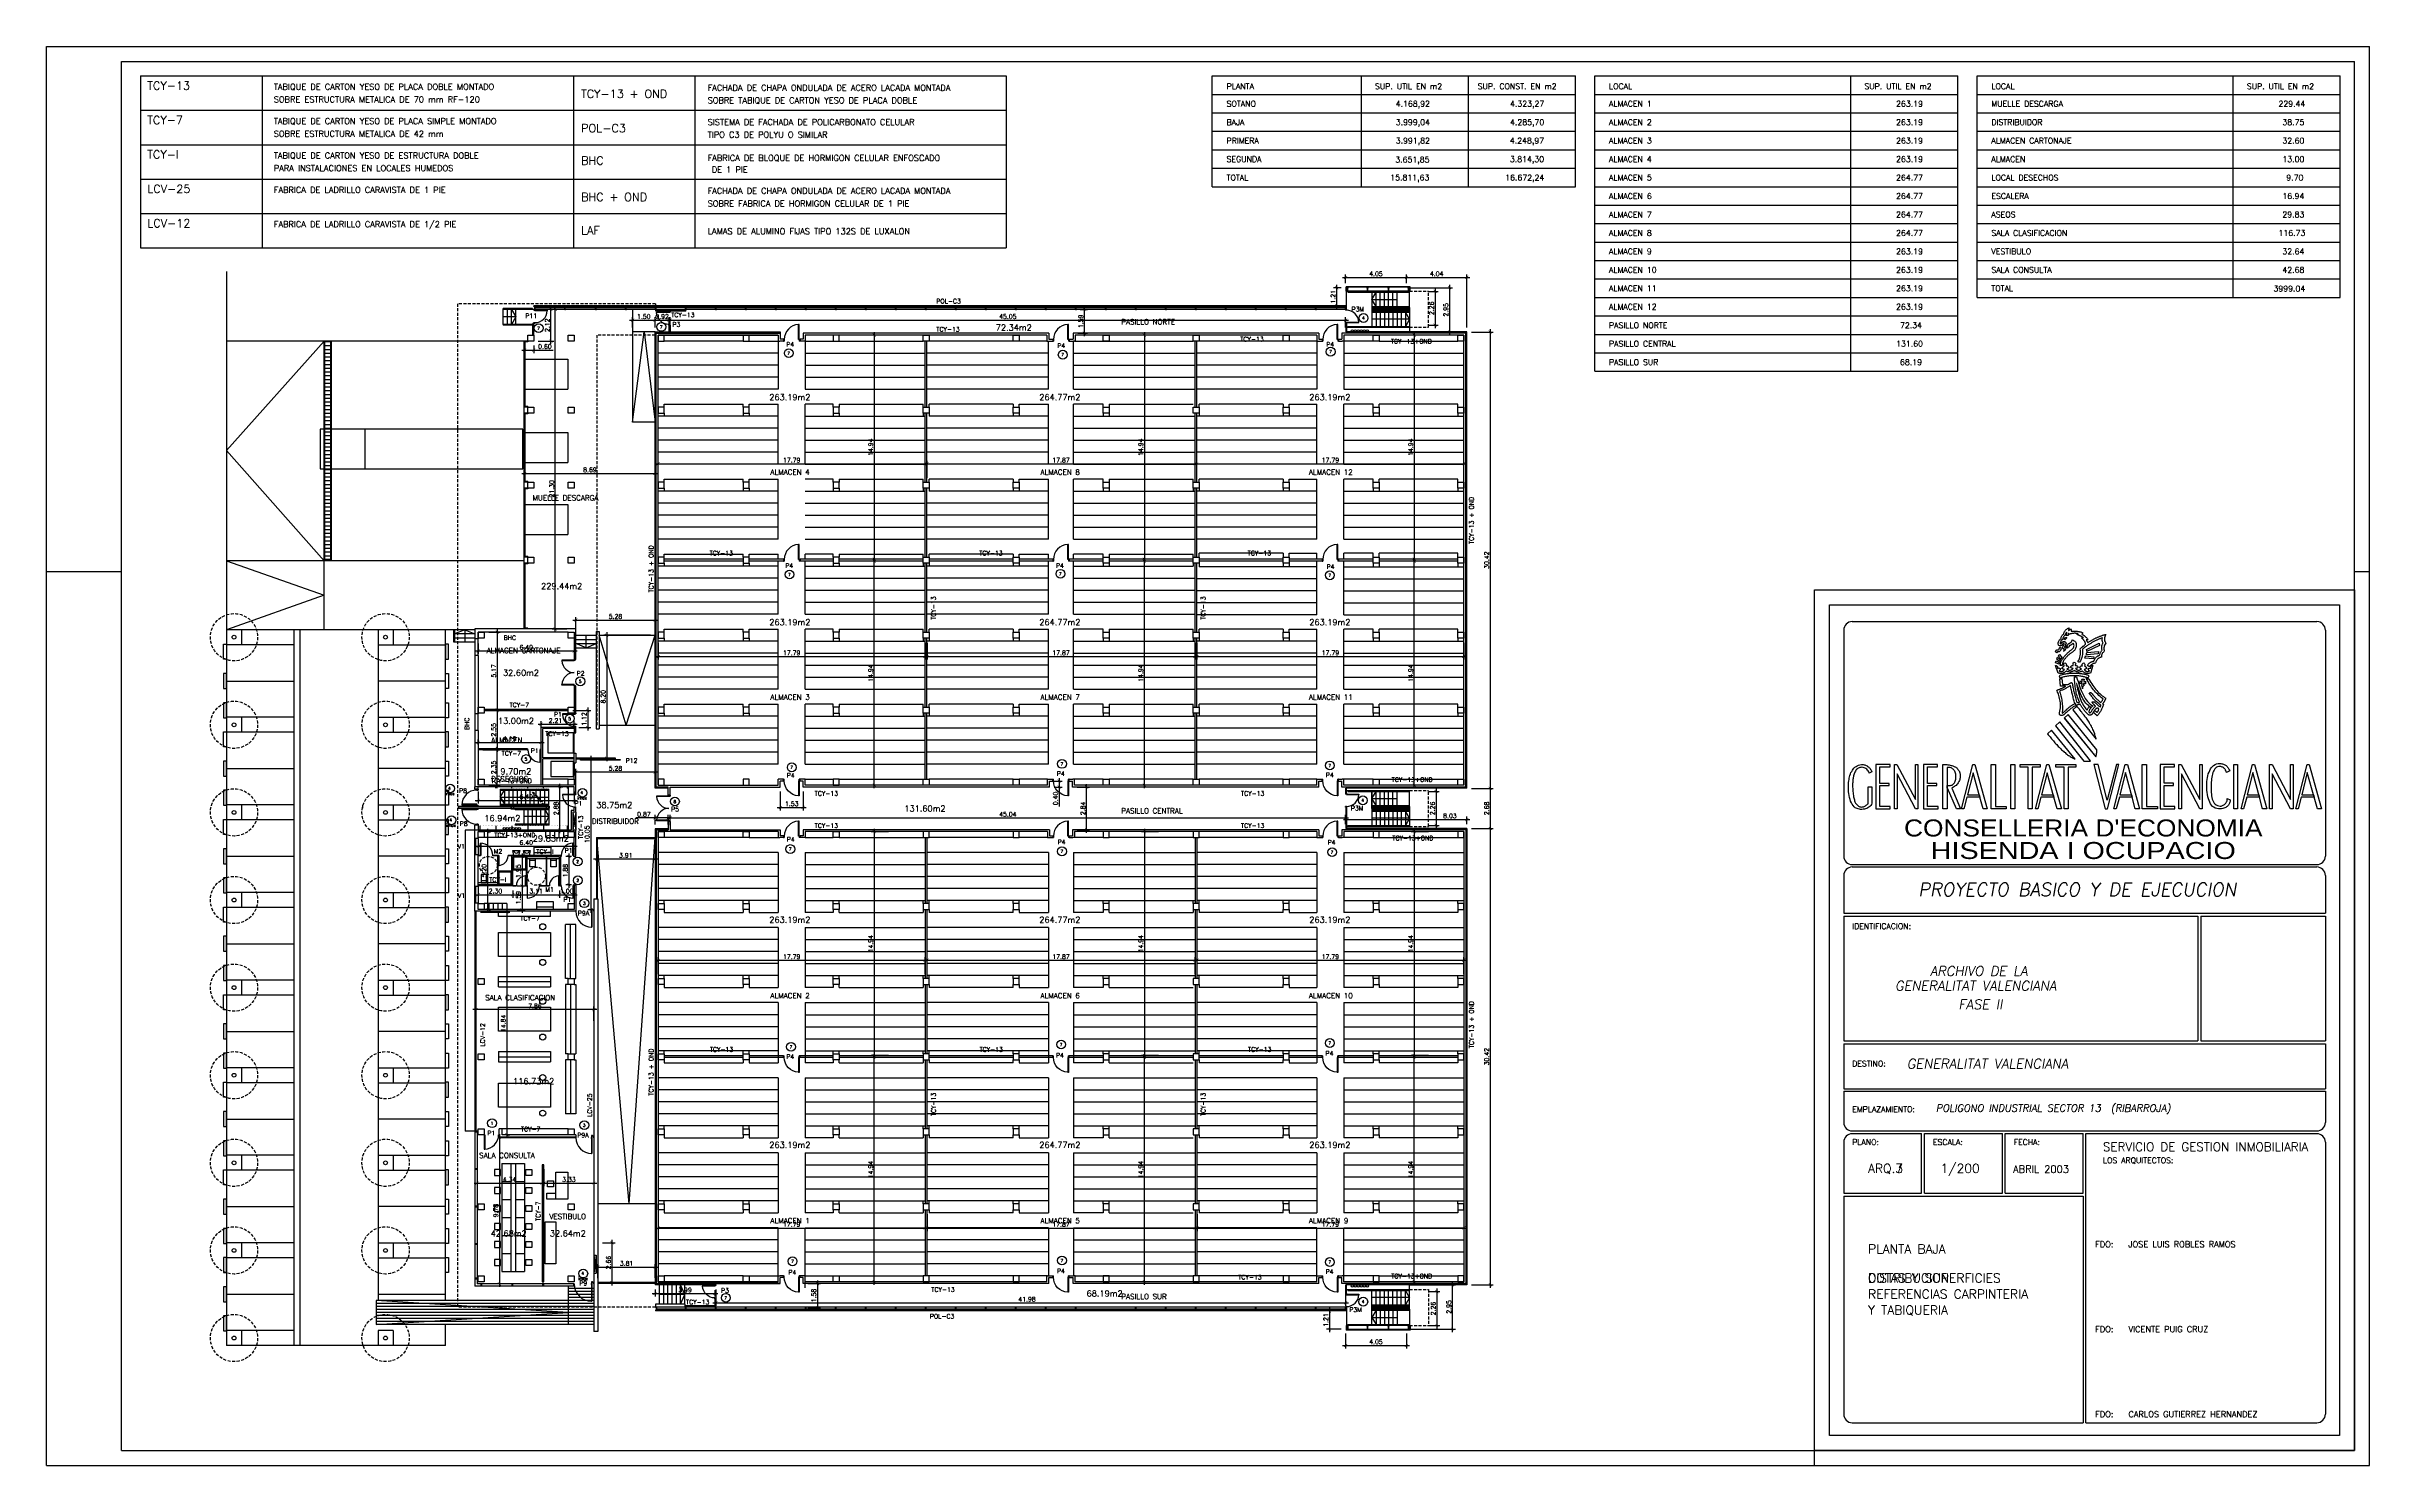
# Model space of a CAD drawing. Extents: x -1 to 154, y -18 to 77.
import ezdxf
from ezdxf.enums import TextEntityAlignment as Align

# ---------------------------------------------------------------- set-up
doc = ezdxf.new("R2010")
doc.units = 0
doc.linetypes.add('TRAZOS', pattern=[0.75, 0.5, -0.25])
doc.layers.get('0').update_dxf_attribs({"linetype": 'CONTINUOUS'})
doc.layers.get('DEFPOINTS').update_dxf_attribs({"linetype": 'CONTINUOUS'})
for name, color, linetype in [('2', 2, 'CONTINUOUS'), ('4', 3, 'CONTINUOUS'), ('AMAESTRADO', 4, 'CONTINUOUS'), ('CAJE', 7, 'CONTINUOUS'), ('CARPINT', 1, 'CONTINUOUS'), ('COTAS', 7, 'CONTINUOUS'), ('FORMATO', 7, 'CONTINUOUS'), ('MOB', 40, 'CONTINUOUS'), ('REF-CAR', 3, 'CONTINUOUS'), ('SANI', 6, 'CONTINUOUS'), ('SUP', 4, 'CONTINUOUS'), ('TABIQUERIA', 4, 'CONTINUOUS')]:
    doc.layers.add(name, color=color, linetype=linetype)
doc.styles.add('_YES', font='HELV.SHX')
doc.styles.add('ROMANS', font='romans.shx')
doc.dimstyles.get("Standard").update_dxf_attribs({"dimtxt": 0.18, "dimasz": 0.18, "dimexe": 0.18, "dimexo": 0.0625, "dimgap": 0.09, "dimtad": 0, "dimtih": 1, "dimtoh": 1, "dimdec": 4, "dimzin": 0, "dimdsep": 46, "dimtxsty": 'Standard', "dimcen": 0.09, "dimadec": 0, "dimazin": 0, "dimtfac": 1, "dimtdec": 4, "dimtofl": 0, "dimtmove": 0, "dimatfit": 3, "dimfxl": 0, "dimtolj": 1, "dimtzin": 0, "dimarcsym": 0})

# ---------------------------------------------------------------- blocks, each defined once
blk = doc.blocks.new('_ARCHTICK')
at = {"color": 0, "linetype": 'ByBlock', "const_width": 0.15}
blk.add_lwpolyline([(-0.5, -0.5), (0.5, 0.5)], dxfattribs=at)
blk = doc.blocks.new('*D1')
at = {"linetype": 'ByBlock'}
for p, q in [((39.56, 49.06), (57.75, 49.06)), ((39.76, 48.13), (39.76, 49.26)), ((57.55, 48.13), (57.55, 49.26))]:
    blk.add_line(p, q, dxfattribs=at)
at = {"layer": 'DEFPOINTS', "color": 0, "linetype": 'ByBlock'}
for p in [(57.55, 49.06), (39.76, 47.83), (57.55, 47.83)]:
    blk.add_point(p, dxfattribs=at)
at = {"linetype": 'ByBlock', "xscale": 0.2, "yscale": 0.2, "zscale": 0.2, "rotation": 180}
blk.add_blockref('_ARCHTICK', (39.76, 49.06), dxfattribs=at)
at = {"linetype": 'ByBlock', "xscale": 0.2, "yscale": 0.2, "zscale": 0.2}
blk.add_blockref('_ARCHTICK', (57.55, 49.06), dxfattribs=at)
at = {"linetype": 'ByBlock', "insert": (48.66, 49.3), "char_height": 0.3, "attachment_point": 5, "style": 'ROMANS'}
blk.add_mtext('\\A1;17.79', dxfattribs=at)
blk = doc.blocks.new('*D2')
at = {"linetype": 'ByBlock'}
for p, q in [((57.11, 57.63), (55.96, 57.63)), ((56.16, 57.83), (56.16, 42.5)), ((57.11, 42.7), (55.96, 42.7))]:
    blk.add_line(p, q, dxfattribs=at)
at = {"layer": 'DEFPOINTS', "color": 0, "linetype": 'ByBlock'}
for p in [(57.41, 57.63), (56.16, 42.7), (57.41, 42.7)]:
    blk.add_point(p, dxfattribs=at)
at = {"linetype": 'ByBlock', "xscale": 0.2, "yscale": 0.2, "zscale": 0.2}
for p, rotation in [((56.16, 57.63), 90), ((56.16, 42.7), 270)]:
    blk.add_blockref('_ARCHTICK', p, dxfattribs=dict(at, rotation=rotation))
at = {"linetype": 'ByBlock', "insert": (55.92, 50.16), "char_height": 0.3, "attachment_point": 5, "rotation": 90, "style": 'ROMANS'}
blk.add_mtext('\\A1;14.94', dxfattribs=at)
blk = doc.blocks.new('*D3')
at = {"linetype": 'ByBlock'}
for p, q in [((39.56, 36.21), (57.75, 36.21)), ((39.76, 37.13), (39.76, 36.01)), ((57.55, 37.13), (57.55, 36.01))]:
    blk.add_line(p, q, dxfattribs=at)
at = {"layer": 'DEFPOINTS', "color": 0, "linetype": 'ByBlock'}
for p in [(39.76, 37.43), (57.55, 37.43), (57.55, 36.21)]:
    blk.add_point(p, dxfattribs=at)
at = {"linetype": 'ByBlock', "xscale": 0.2, "yscale": 0.2, "zscale": 0.2, "rotation": 180}
blk.add_blockref('_ARCHTICK', (39.76, 36.21), dxfattribs=at)
at = {"linetype": 'ByBlock', "xscale": 0.2, "yscale": 0.2, "zscale": 0.2}
blk.add_blockref('_ARCHTICK', (57.55, 36.21), dxfattribs=at)
at = {"linetype": 'ByBlock', "insert": (48.66, 36.45), "char_height": 0.3, "attachment_point": 5, "style": 'ROMANS'}
blk.add_mtext('\\A1;17.79', dxfattribs=at)
blk = doc.blocks.new('*D4')
at = {"linetype": 'ByBlock'}
for p, q in [((57.11, 42.57), (55.96, 42.57)), ((56.16, 27.43), (56.16, 42.77)), ((57.11, 27.63), (55.96, 27.63))]:
    blk.add_line(p, q, dxfattribs=at)
at = {"layer": 'DEFPOINTS', "color": 0, "linetype": 'ByBlock'}
for p in [(56.16, 42.57), (57.41, 42.57), (57.41, 27.63)]:
    blk.add_point(p, dxfattribs=at)
at = {"linetype": 'ByBlock', "xscale": 0.2, "yscale": 0.2, "zscale": 0.2}
for p, rotation in [((56.16, 42.57), 90), ((56.16, 27.63), 270)]:
    blk.add_blockref('_ARCHTICK', p, dxfattribs=dict(at, rotation=rotation))
at = {"linetype": 'ByBlock', "insert": (55.92, 35.1), "char_height": 0.3, "attachment_point": 5, "rotation": 90, "style": 'ROMANS'}
blk.add_mtext('\\A1;14.94', dxfattribs=at)
blk = doc.blocks.new('*D5')
at = {"linetype": 'ByBlock'}
for p, q in [((57.11, 57.63), (55.96, 57.63)), ((56.16, 57.83), (56.16, 42.5)), ((57.11, 42.7), (55.96, 42.7))]:
    blk.add_line(p, q, dxfattribs=at)
at = {"layer": 'DEFPOINTS', "color": 0, "linetype": 'ByBlock'}
for p in [(57.41, 57.63), (56.16, 42.7), (57.41, 42.7)]:
    blk.add_point(p, dxfattribs=at)
at = {"linetype": 'ByBlock', "xscale": 0.2, "yscale": 0.2, "zscale": 0.2}
for p, rotation in [((56.16, 57.63), 90), ((56.16, 42.7), 270)]:
    blk.add_blockref('_ARCHTICK', p, dxfattribs=dict(at, rotation=rotation))
at = {"linetype": 'ByBlock', "insert": (55.92, 50.16), "char_height": 0.3, "attachment_point": 5, "rotation": 90, "style": 'ROMANS'}
blk.add_mtext('\\A1;14.94', dxfattribs=at)
blk = doc.blocks.new('*D6')
at = {"linetype": 'ByBlock'}
for p, q in [((57.11, 42.57), (55.96, 42.57)), ((56.16, 27.43), (56.16, 42.77)), ((57.11, 27.63), (55.96, 27.63))]:
    blk.add_line(p, q, dxfattribs=at)
at = {"layer": 'DEFPOINTS', "color": 0, "linetype": 'ByBlock'}
for p in [(56.16, 42.57), (57.41, 42.57), (57.41, 27.63)]:
    blk.add_point(p, dxfattribs=at)
at = {"linetype": 'ByBlock', "xscale": 0.2, "yscale": 0.2, "zscale": 0.2}
for p, rotation in [((56.16, 42.57), 90), ((56.16, 27.63), 270)]:
    blk.add_blockref('_ARCHTICK', p, dxfattribs=dict(at, rotation=rotation))
at = {"linetype": 'ByBlock', "insert": (55.92, 35.1), "char_height": 0.3, "attachment_point": 5, "rotation": 90, "style": 'ROMANS'}
blk.add_mtext('\\A1;14.94', dxfattribs=at)
blk = doc.blocks.new('*D9')
at = {"linetype": 'ByBlock'}
for p, q in [((93.11, 9.47), (91.96, 9.47)), ((92.16, -5.67), (92.16, 9.67)), ((93.11, -5.47), (91.96, -5.47))]:
    blk.add_line(p, q, dxfattribs=at)
at = {"layer": 'DEFPOINTS', "color": 0, "linetype": 'ByBlock'}
for p in [(92.16, 9.47), (93.41, 9.47), (93.41, -5.47)]:
    blk.add_point(p, dxfattribs=at)
at = {"linetype": 'ByBlock', "xscale": 0.2, "yscale": 0.2, "zscale": 0.2}
for p, rotation in [((92.16, 9.47), 90), ((92.16, -5.47), 270)]:
    blk.add_blockref('_ARCHTICK', p, dxfattribs=dict(at, rotation=rotation))
at = {"linetype": 'ByBlock', "insert": (91.92, 2), "char_height": 0.3, "attachment_point": 5, "rotation": 90, "style": 'ROMANS'}
blk.add_mtext('\\A1;14.94', dxfattribs=at)
blk = doc.blocks.new('*D10')
at = {"linetype": 'ByBlock'}
for p, q in [((93.11, 24.53), (91.96, 24.53)), ((92.16, 24.73), (92.16, 9.4)), ((93.11, 9.6), (91.96, 9.6))]:
    blk.add_line(p, q, dxfattribs=at)
at = {"layer": 'DEFPOINTS', "color": 0, "linetype": 'ByBlock'}
for p in [(93.41, 24.53), (92.16, 9.6), (93.41, 9.6)]:
    blk.add_point(p, dxfattribs=at)
at = {"linetype": 'ByBlock', "xscale": 0.2, "yscale": 0.2, "zscale": 0.2}
for p, rotation in [((92.16, 24.53), 90), ((92.16, 9.6), 270)]:
    blk.add_blockref('_ARCHTICK', p, dxfattribs=dict(at, rotation=rotation))
at = {"linetype": 'ByBlock', "insert": (91.92, 17.06), "char_height": 0.3, "attachment_point": 5, "rotation": 90, "style": 'ROMANS'}
blk.add_mtext('\\A1;14.94', dxfattribs=at)
blk = doc.blocks.new('*D7')
at = {"linetype": 'ByBlock'}
for p, q in [((57.11, 9.47), (55.96, 9.47)), ((56.16, -5.67), (56.16, 9.67)), ((57.11, -5.47), (55.96, -5.47))]:
    blk.add_line(p, q, dxfattribs=at)
at = {"layer": 'DEFPOINTS', "color": 0, "linetype": 'ByBlock'}
for p in [(56.16, 9.47), (57.41, 9.47), (57.41, -5.47)]:
    blk.add_point(p, dxfattribs=at)
at = {"linetype": 'ByBlock', "xscale": 0.2, "yscale": 0.2, "zscale": 0.2}
for p, rotation in [((56.16, 9.47), 90), ((56.16, -5.47), 270)]:
    blk.add_blockref('_ARCHTICK', p, dxfattribs=dict(at, rotation=rotation))
at = {"linetype": 'ByBlock', "insert": (55.92, 2), "char_height": 0.3, "attachment_point": 5, "rotation": 90, "style": 'ROMANS'}
blk.add_mtext('\\A1;14.94', dxfattribs=at)
blk = doc.blocks.new('*D8')
at = {"linetype": 'ByBlock'}
for p, q in [((57.11, 24.53), (55.96, 24.53)), ((56.16, 24.73), (56.16, 9.4)), ((57.11, 9.6), (55.96, 9.6))]:
    blk.add_line(p, q, dxfattribs=at)
at = {"layer": 'DEFPOINTS', "color": 0, "linetype": 'ByBlock'}
for p in [(57.41, 24.53), (56.16, 9.6), (57.41, 9.6)]:
    blk.add_point(p, dxfattribs=at)
at = {"linetype": 'ByBlock', "xscale": 0.2, "yscale": 0.2, "zscale": 0.2}
for p, rotation in [((56.16, 24.53), 90), ((56.16, 9.6), 270)]:
    blk.add_blockref('_ARCHTICK', p, dxfattribs=dict(at, rotation=rotation))
at = {"linetype": 'ByBlock', "insert": (55.92, 17.06), "char_height": 0.3, "attachment_point": 5, "rotation": 90, "style": 'ROMANS'}
blk.add_mtext('\\A1;14.94', dxfattribs=at)
blk = doc.blocks.new('*D11')
at = {"linetype": 'ByBlock'}
for p, q in [((57.48, 36.21), (75.75, 36.21)), ((57.68, 37.13), (57.68, 36.01)), ((75.55, 37.13), (75.55, 36.01))]:
    blk.add_line(p, q, dxfattribs=at)
at = {"layer": 'DEFPOINTS', "color": 0, "linetype": 'ByBlock'}
for p in [(57.68, 37.43), (75.55, 37.43), (75.55, 36.21)]:
    blk.add_point(p, dxfattribs=at)
at = {"linetype": 'ByBlock', "xscale": 0.2, "yscale": 0.2, "zscale": 0.2, "rotation": 180}
blk.add_blockref('_ARCHTICK', (57.68, 36.21), dxfattribs=at)
at = {"linetype": 'ByBlock', "xscale": 0.2, "yscale": 0.2, "zscale": 0.2}
blk.add_blockref('_ARCHTICK', (75.55, 36.21), dxfattribs=at)
at = {"linetype": 'ByBlock', "insert": (66.61, 36.45), "char_height": 0.3, "attachment_point": 5, "style": 'ROMANS'}
blk.add_mtext('\\A1;17.87', dxfattribs=at)
blk = doc.blocks.new('*D12')
at = {"linetype": 'ByBlock'}
for p, q in [((91.12, 57.63), (89.97, 57.63)), ((90.17, 57.83), (90.17, 42.5)), ((91.12, 42.7), (89.97, 42.7))]:
    blk.add_line(p, q, dxfattribs=at)
at = {"layer": 'DEFPOINTS', "color": 0, "linetype": 'ByBlock'}
for p in [(91.42, 57.63), (90.17, 42.7), (91.42, 42.7)]:
    blk.add_point(p, dxfattribs=at)
at = {"linetype": 'ByBlock', "xscale": 0.2, "yscale": 0.2, "zscale": 0.2}
for p, rotation in [((90.17, 57.63), 90), ((90.17, 42.7), 270)]:
    blk.add_blockref('_ARCHTICK', p, dxfattribs=dict(at, rotation=rotation))
at = {"linetype": 'ByBlock', "insert": (89.93, 50.16), "char_height": 0.3, "attachment_point": 5, "rotation": 90, "style": 'ROMANS'}
blk.add_mtext('\\A1;14.94', dxfattribs=at)
blk = doc.blocks.new('*D13')
at = {"linetype": 'ByBlock'}
for p, q in [((91.12, 42.57), (89.97, 42.57)), ((90.17, 27.43), (90.17, 42.77)), ((91.12, 27.63), (89.97, 27.63))]:
    blk.add_line(p, q, dxfattribs=at)
at = {"layer": 'DEFPOINTS', "color": 0, "linetype": 'ByBlock'}
for p in [(90.17, 42.57), (91.42, 42.57), (91.42, 27.63)]:
    blk.add_point(p, dxfattribs=at)
at = {"linetype": 'ByBlock', "xscale": 0.2, "yscale": 0.2, "zscale": 0.2}
for p, rotation in [((90.17, 42.57), 90), ((90.17, 27.63), 270)]:
    blk.add_blockref('_ARCHTICK', p, dxfattribs=dict(at, rotation=rotation))
at = {"linetype": 'ByBlock', "insert": (89.93, 35.1), "char_height": 0.3, "attachment_point": 5, "rotation": 90, "style": 'ROMANS'}
blk.add_mtext('\\A1;14.94', dxfattribs=at)
blk = doc.blocks.new('*D15')
at = {"linetype": 'ByBlock'}
for p, q in [((91.12, 24.53), (89.97, 24.53)), ((90.17, 24.73), (90.17, 9.4)), ((91.12, 9.6), (89.97, 9.6))]:
    blk.add_line(p, q, dxfattribs=at)
at = {"layer": 'DEFPOINTS', "color": 0, "linetype": 'ByBlock'}
for p in [(91.42, 24.53), (90.17, 9.6), (91.42, 9.6)]:
    blk.add_point(p, dxfattribs=at)
at = {"linetype": 'ByBlock', "xscale": 0.2, "yscale": 0.2, "zscale": 0.2}
for p, rotation in [((90.17, 24.53), 90), ((90.17, 9.6), 270)]:
    blk.add_blockref('_ARCHTICK', p, dxfattribs=dict(at, rotation=rotation))
at = {"linetype": 'ByBlock', "insert": (89.93, 17.06), "char_height": 0.3, "attachment_point": 5, "rotation": 90, "style": 'ROMANS'}
blk.add_mtext('\\A1;14.94', dxfattribs=at)
blk = doc.blocks.new('*D14')
at = {"linetype": 'ByBlock'}
for p, q in [((91.12, 9.47), (89.97, 9.47)), ((90.17, -5.67), (90.17, 9.67)), ((91.12, -5.47), (89.97, -5.47))]:
    blk.add_line(p, q, dxfattribs=at)
at = {"layer": 'DEFPOINTS', "color": 0, "linetype": 'ByBlock'}
for p in [(90.17, 9.47), (91.42, 9.47), (91.42, -5.47)]:
    blk.add_point(p, dxfattribs=at)
at = {"linetype": 'ByBlock', "xscale": 0.2, "yscale": 0.2, "zscale": 0.2}
for p, rotation in [((90.17, 9.47), 90), ((90.17, -5.47), 270)]:
    blk.add_blockref('_ARCHTICK', p, dxfattribs=dict(at, rotation=rotation))
at = {"linetype": 'ByBlock', "insert": (89.93, 2), "char_height": 0.3, "attachment_point": 5, "rotation": 90, "style": 'ROMANS'}
blk.add_mtext('\\A1;14.94', dxfattribs=at)
blk = doc.blocks.new('*D17')
at = {"linetype": 'ByBlock'}
for p, q in [((39.56, 36.21), (57.75, 36.21)), ((39.76, 37.13), (39.76, 36.01)), ((57.55, 37.13), (57.55, 36.01))]:
    blk.add_line(p, q, dxfattribs=at)
at = {"layer": 'DEFPOINTS', "color": 0, "linetype": 'ByBlock'}
for p in [(39.76, 37.43), (57.55, 37.43), (57.55, 36.21)]:
    blk.add_point(p, dxfattribs=at)
at = {"linetype": 'ByBlock', "xscale": 0.2, "yscale": 0.2, "zscale": 0.2, "rotation": 180}
blk.add_blockref('_ARCHTICK', (39.76, 36.21), dxfattribs=at)
at = {"linetype": 'ByBlock', "xscale": 0.2, "yscale": 0.2, "zscale": 0.2}
blk.add_blockref('_ARCHTICK', (57.55, 36.21), dxfattribs=at)
at = {"linetype": 'ByBlock', "insert": (48.66, 36.45), "char_height": 0.3, "attachment_point": 5, "style": 'ROMANS'}
blk.add_mtext('\\A1;17.79', dxfattribs=at)
blk = doc.blocks.new('*D16')
at = {"linetype": 'ByBlock'}
for p, q in [((39.56, 49.06), (57.75, 49.06)), ((39.76, 48.13), (39.76, 49.26)), ((57.55, 48.13), (57.55, 49.26))]:
    blk.add_line(p, q, dxfattribs=at)
at = {"layer": 'DEFPOINTS', "color": 0, "linetype": 'ByBlock'}
for p in [(57.55, 49.06), (39.76, 47.83), (57.55, 47.83)]:
    blk.add_point(p, dxfattribs=at)
at = {"linetype": 'ByBlock', "xscale": 0.2, "yscale": 0.2, "zscale": 0.2, "rotation": 180}
blk.add_blockref('_ARCHTICK', (39.76, 49.06), dxfattribs=at)
at = {"linetype": 'ByBlock', "xscale": 0.2, "yscale": 0.2, "zscale": 0.2}
blk.add_blockref('_ARCHTICK', (57.55, 49.06), dxfattribs=at)
at = {"linetype": 'ByBlock', "insert": (48.66, 49.3), "char_height": 0.3, "attachment_point": 5, "style": 'ROMANS'}
blk.add_mtext('\\A1;17.79', dxfattribs=at)
blk = doc.blocks.new('*D18')
at = {"linetype": 'ByBlock'}
for p, q in [((57.48, 49.06), (75.75, 49.06)), ((57.68, 48.13), (57.68, 49.26)), ((75.55, 48.13), (75.55, 49.26))]:
    blk.add_line(p, q, dxfattribs=at)
at = {"layer": 'DEFPOINTS', "color": 0, "linetype": 'ByBlock'}
for p in [(75.55, 49.06), (57.68, 47.83), (75.55, 47.83)]:
    blk.add_point(p, dxfattribs=at)
at = {"linetype": 'ByBlock', "xscale": 0.2, "yscale": 0.2, "zscale": 0.2, "rotation": 180}
blk.add_blockref('_ARCHTICK', (57.68, 49.06), dxfattribs=at)
at = {"linetype": 'ByBlock', "xscale": 0.2, "yscale": 0.2, "zscale": 0.2}
blk.add_blockref('_ARCHTICK', (75.55, 49.06), dxfattribs=at)
at = {"linetype": 'ByBlock', "insert": (66.61, 49.3), "char_height": 0.3, "attachment_point": 5, "style": 'ROMANS'}
blk.add_mtext('\\A1;17.87', dxfattribs=at)
blk = doc.blocks.new('*D23')
at = {"linetype": 'ByBlock'}
for p, q in [((75.48, 3.11), (93.66, 3.11)), ((75.68, 4.03), (75.68, 2.91)), ((93.46, 4.03), (93.46, 2.91))]:
    blk.add_line(p, q, dxfattribs=at)
at = {"layer": 'DEFPOINTS', "color": 0, "linetype": 'ByBlock'}
for p in [(75.68, 4.33), (93.46, 4.33), (93.46, 3.11)]:
    blk.add_point(p, dxfattribs=at)
at = {"linetype": 'ByBlock', "xscale": 0.2, "yscale": 0.2, "zscale": 0.2, "rotation": 180}
blk.add_blockref('_ARCHTICK', (75.68, 3.11), dxfattribs=at)
at = {"linetype": 'ByBlock', "xscale": 0.2, "yscale": 0.2, "zscale": 0.2}
blk.add_blockref('_ARCHTICK', (93.46, 3.11), dxfattribs=at)
at = {"linetype": 'ByBlock', "insert": (84.57, 3.35), "char_height": 0.3, "attachment_point": 5, "style": 'ROMANS'}
blk.add_mtext('\\A1;17.79', dxfattribs=at)
blk = doc.blocks.new('*D22')
at = {"linetype": 'ByBlock'}
for p, q in [((75.48, 15.96), (93.66, 15.96)), ((75.68, 15.03), (75.68, 16.16)), ((93.46, 15.03), (93.46, 16.16))]:
    blk.add_line(p, q, dxfattribs=at)
at = {"layer": 'DEFPOINTS', "color": 0, "linetype": 'ByBlock'}
for p in [(93.46, 15.96), (75.68, 14.73), (93.46, 14.73)]:
    blk.add_point(p, dxfattribs=at)
at = {"linetype": 'ByBlock', "xscale": 0.2, "yscale": 0.2, "zscale": 0.2, "rotation": 180}
blk.add_blockref('_ARCHTICK', (75.68, 15.96), dxfattribs=at)
at = {"linetype": 'ByBlock', "xscale": 0.2, "yscale": 0.2, "zscale": 0.2}
blk.add_blockref('_ARCHTICK', (93.46, 15.96), dxfattribs=at)
at = {"linetype": 'ByBlock', "insert": (84.57, 16.2), "char_height": 0.3, "attachment_point": 5, "style": 'ROMANS'}
blk.add_mtext('\\A1;17.79', dxfattribs=at)
blk = doc.blocks.new('*D21')
at = {"linetype": 'ByBlock'}
for p, q in [((57.48, 15.96), (75.75, 15.96)), ((57.68, 15.03), (57.68, 16.16)), ((75.55, 15.03), (75.55, 16.16))]:
    blk.add_line(p, q, dxfattribs=at)
at = {"layer": 'DEFPOINTS', "color": 0, "linetype": 'ByBlock'}
for p in [(75.55, 15.96), (57.68, 14.73), (75.55, 14.73)]:
    blk.add_point(p, dxfattribs=at)
at = {"linetype": 'ByBlock', "xscale": 0.2, "yscale": 0.2, "zscale": 0.2, "rotation": 180}
blk.add_blockref('_ARCHTICK', (57.68, 15.96), dxfattribs=at)
at = {"linetype": 'ByBlock', "xscale": 0.2, "yscale": 0.2, "zscale": 0.2}
blk.add_blockref('_ARCHTICK', (75.55, 15.96), dxfattribs=at)
at = {"linetype": 'ByBlock', "insert": (66.61, 16.2), "char_height": 0.3, "attachment_point": 5, "style": 'ROMANS'}
blk.add_mtext('\\A1;17.87', dxfattribs=at)
blk = doc.blocks.new('*D24')
at = {"linetype": 'ByBlock'}
for p, q in [((57.48, 3.11), (75.75, 3.11)), ((57.68, 4.03), (57.68, 2.91)), ((75.55, 4.03), (75.55, 2.91))]:
    blk.add_line(p, q, dxfattribs=at)
at = {"layer": 'DEFPOINTS', "color": 0, "linetype": 'ByBlock'}
for p in [(57.68, 4.33), (75.55, 4.33), (75.55, 3.11)]:
    blk.add_point(p, dxfattribs=at)
at = {"linetype": 'ByBlock', "xscale": 0.2, "yscale": 0.2, "zscale": 0.2, "rotation": 180}
blk.add_blockref('_ARCHTICK', (57.68, 3.11), dxfattribs=at)
at = {"linetype": 'ByBlock', "xscale": 0.2, "yscale": 0.2, "zscale": 0.2}
blk.add_blockref('_ARCHTICK', (75.55, 3.11), dxfattribs=at)
at = {"linetype": 'ByBlock', "insert": (66.61, 3.35), "char_height": 0.3, "attachment_point": 5, "style": 'ROMANS'}
blk.add_mtext('\\A1;17.87', dxfattribs=at)
blk = doc.blocks.new('*D19')
at = {"linetype": 'ByBlock'}
for p, q in [((39.56, 3.11), (57.75, 3.11)), ((39.76, 4.03), (39.76, 2.91)), ((57.55, 4.03), (57.55, 2.91))]:
    blk.add_line(p, q, dxfattribs=at)
at = {"layer": 'DEFPOINTS', "color": 0, "linetype": 'ByBlock'}
for p in [(39.76, 4.33), (57.55, 4.33), (57.55, 3.11)]:
    blk.add_point(p, dxfattribs=at)
at = {"linetype": 'ByBlock', "xscale": 0.2, "yscale": 0.2, "zscale": 0.2, "rotation": 180}
blk.add_blockref('_ARCHTICK', (39.76, 3.11), dxfattribs=at)
at = {"linetype": 'ByBlock', "xscale": 0.2, "yscale": 0.2, "zscale": 0.2}
blk.add_blockref('_ARCHTICK', (57.55, 3.11), dxfattribs=at)
at = {"linetype": 'ByBlock', "insert": (48.66, 3.35), "char_height": 0.3, "attachment_point": 5, "style": 'ROMANS'}
blk.add_mtext('\\A1;17.79', dxfattribs=at)
blk = doc.blocks.new('*D20')
at = {"linetype": 'ByBlock'}
for p, q in [((39.56, 15.96), (57.75, 15.96)), ((39.76, 15.03), (39.76, 16.16)), ((57.55, 15.03), (57.55, 16.16))]:
    blk.add_line(p, q, dxfattribs=at)
at = {"layer": 'DEFPOINTS', "color": 0, "linetype": 'ByBlock'}
for p in [(57.55, 15.96), (39.76, 14.73), (57.55, 14.73)]:
    blk.add_point(p, dxfattribs=at)
at = {"linetype": 'ByBlock', "xscale": 0.2, "yscale": 0.2, "zscale": 0.2, "rotation": 180}
blk.add_blockref('_ARCHTICK', (39.76, 15.96), dxfattribs=at)
at = {"linetype": 'ByBlock', "xscale": 0.2, "yscale": 0.2, "zscale": 0.2}
blk.add_blockref('_ARCHTICK', (57.55, 15.96), dxfattribs=at)
at = {"linetype": 'ByBlock', "insert": (48.66, 16.2), "char_height": 0.3, "attachment_point": 5, "style": 'ROMANS'}
blk.add_mtext('\\A1;17.79', dxfattribs=at)
blk = doc.blocks.new('*D25')
at = {"linetype": 'ByBlock'}
for p, q in [((85.39, 61.48), (89.84, 61.48)), ((85.59, 61.09), (85.59, 61.68)), ((89.64, 61.09), (89.64, 61.68))]:
    blk.add_line(p, q, dxfattribs=at)
at = {"layer": 'DEFPOINTS', "color": 0, "linetype": 'ByBlock'}
for p in [(85.59, 60.79), (89.64, 61.48), (89.64, 60.79)]:
    blk.add_point(p, dxfattribs=at)
at = {"linetype": 'ByBlock', "xscale": 0.2, "yscale": 0.2, "zscale": 0.2, "rotation": 180}
blk.add_blockref('_ARCHTICK', (85.59, 61.48), dxfattribs=at)
at = {"linetype": 'ByBlock', "xscale": 0.2, "yscale": 0.2, "zscale": 0.2}
blk.add_blockref('_ARCHTICK', (89.64, 61.48), dxfattribs=at)
at = {"linetype": 'ByBlock', "insert": (87.61, 61.72), "char_height": 0.3, "attachment_point": 5, "style": 'ROMANS'}
blk.add_mtext('\\A1;4.05', dxfattribs=at)
blk = doc.blocks.new('*D26')
at = {"linetype": 'ByBlock'}
for p, q in [((91.12, 60.55), (91.75, 60.55)), ((91.55, 60.75), (91.55, 58.09)), ((91.12, 58.29), (91.75, 58.29))]:
    blk.add_line(p, q, dxfattribs=at)
at = {"layer": 'DEFPOINTS', "color": 0, "linetype": 'ByBlock'}
for p in [(90.82, 60.55), (90.82, 58.29), (91.55, 58.29)]:
    blk.add_point(p, dxfattribs=at)
at = {"linetype": 'ByBlock', "xscale": 0.2, "yscale": 0.2, "zscale": 0.2}
for p, rotation in [((91.55, 60.55), 90), ((91.55, 58.29), 270)]:
    blk.add_blockref('_ARCHTICK', p, dxfattribs=dict(at, rotation=rotation))
at = {"linetype": 'ByBlock', "insert": (91.31, 59.42), "char_height": 0.3, "attachment_point": 5, "rotation": 90, "style": 'ROMANS'}
blk.add_mtext('\\A1;2.26', dxfattribs=at)
blk = doc.blocks.new('*D27')
at = {"linetype": 'ByBlock'}
for p, q in [((89.94, 60.79), (92.71, 60.79)), ((92.51, 60.99), (92.51, 57.64)), ((89.87, 57.84), (92.71, 57.84))]:
    blk.add_line(p, q, dxfattribs=at)
at = {"layer": 'DEFPOINTS', "color": 0, "linetype": 'ByBlock'}
for p in [(89.64, 60.79), (89.57, 57.84), (92.51, 57.84)]:
    blk.add_point(p, dxfattribs=at)
at = {"linetype": 'ByBlock', "xscale": 0.2, "yscale": 0.2, "zscale": 0.2}
for p, rotation in [((92.51, 60.79), 90), ((92.51, 57.84), 270)]:
    blk.add_blockref('_ARCHTICK', p, dxfattribs=dict(at, rotation=rotation))
at = {"linetype": 'ByBlock', "insert": (92.27, 59.32), "char_height": 0.3, "attachment_point": 5, "rotation": 90, "style": 'ROMANS'}
blk.add_mtext('\\A1;2.95', dxfattribs=at)
blk = doc.blocks.new('*D28')
at = {"linetype": 'ByBlock'}
for p, q in [((85.29, 60.79), (84.79, 60.79)), ((84.99, 60.99), (84.99, 59.38)), ((85.35, 59.58), (84.79, 59.58))]:
    blk.add_line(p, q, dxfattribs=at)
at = {"layer": 'DEFPOINTS', "color": 0, "linetype": 'ByBlock'}
for p in [(85.59, 60.79), (84.99, 59.58), (85.65, 59.58)]:
    blk.add_point(p, dxfattribs=at)
at = {"linetype": 'ByBlock', "xscale": 0.2, "yscale": 0.2, "zscale": 0.2}
for p, rotation in [((84.99, 60.79), 90), ((84.99, 59.58), 270)]:
    blk.add_blockref('_ARCHTICK', p, dxfattribs=dict(at, rotation=rotation))
at = {"linetype": 'ByBlock', "insert": (84.75, 60.19), "char_height": 0.3, "attachment_point": 5, "rotation": 90, "style": 'ROMANS'}
blk.add_mtext('\\A1;1.21', dxfattribs=at)
blk = doc.blocks.new('*D29')
at = {"linetype": 'ByBlock'}
for p, q in [((89.44, 61.48), (93.87, 61.48)), ((89.64, 61.09), (89.64, 61.68)), ((93.67, 58.14), (93.67, 61.68))]:
    blk.add_line(p, q, dxfattribs=at)
at = {"layer": 'DEFPOINTS', "color": 0, "linetype": 'ByBlock'}
for p in [(89.64, 60.79), (93.67, 61.48), (93.67, 57.84)]:
    blk.add_point(p, dxfattribs=at)
at = {"linetype": 'ByBlock', "xscale": 0.2, "yscale": 0.2, "zscale": 0.2, "rotation": 180}
blk.add_blockref('_ARCHTICK', (89.64, 61.48), dxfattribs=at)
at = {"linetype": 'ByBlock', "xscale": 0.2, "yscale": 0.2, "zscale": 0.2}
blk.add_blockref('_ARCHTICK', (93.67, 61.48), dxfattribs=at)
at = {"linetype": 'ByBlock', "insert": (91.66, 61.72), "char_height": 0.3, "attachment_point": 5, "style": 'ROMANS'}
blk.add_mtext('\\A1;4.04', dxfattribs=at)
blk = doc.blocks.new('*D30')
at = {"linetype": 'ByBlock'}
for p, q in [((91.12, 27.21), (91.82, 27.21)), ((91.62, 27.41), (91.62, 24.75)), ((91.12, 24.95), (91.82, 24.95))]:
    blk.add_line(p, q, dxfattribs=at)
at = {"layer": 'DEFPOINTS', "color": 0, "linetype": 'ByBlock'}
for p in [(90.82, 27.21), (90.82, 24.95), (91.62, 24.95)]:
    blk.add_point(p, dxfattribs=at)
at = {"linetype": 'ByBlock', "xscale": 0.2, "yscale": 0.2, "zscale": 0.2}
for p, rotation in [((91.62, 27.21), 90), ((91.62, 24.95), 270)]:
    blk.add_blockref('_ARCHTICK', p, dxfattribs=dict(at, rotation=rotation))
at = {"linetype": 'ByBlock', "insert": (91.38, 26.08), "char_height": 0.3, "attachment_point": 5, "rotation": 90, "style": 'ROMANS'}
blk.add_mtext('\\A1;2.26', dxfattribs=at)
blk = doc.blocks.new('*D31')
at = {"linetype": 'ByBlock'}
for p, q in [((93.97, 57.84), (95.43, 57.84)), ((95.23, 58.04), (95.23, 27.22)), ((93.97, 27.42), (95.43, 27.42))]:
    blk.add_line(p, q, dxfattribs=at)
at = {"layer": 'DEFPOINTS', "color": 0, "linetype": 'ByBlock'}
for p in [(93.67, 57.84), (93.67, 27.42), (95.23, 27.42)]:
    blk.add_point(p, dxfattribs=at)
at = {"linetype": 'ByBlock', "xscale": 0.2, "yscale": 0.2, "zscale": 0.2}
for p, rotation in [((95.23, 57.84), 90), ((95.23, 27.42), 270)]:
    blk.add_blockref('_ARCHTICK', p, dxfattribs=dict(at, rotation=rotation))
at = {"linetype": 'ByBlock', "insert": (94.99, 42.63), "char_height": 0.3, "attachment_point": 5, "rotation": 90, "style": 'ROMANS'}
blk.add_mtext('\\A1;30.42', dxfattribs=at)
blk = doc.blocks.new('*D32')
at = {"layer": 'COTAS'}
for p, q in [((95.23, 27.62), (95.23, 24.54)), ((93.97, 24.74), (95.43, 24.74))]:
    blk.add_line(p, q, dxfattribs=at)
at = {"layer": 'DEFPOINTS', "color": 0}
for p in [(93.67, 27.42), (93.67, 24.74), (95.23, 24.74)]:
    blk.add_point(p, dxfattribs=at)
at = {"layer": 'COTAS', "xscale": 0.2, "yscale": 0.2, "zscale": 0.2}
for p, rotation in [((95.23, 27.42), 90), ((95.23, 24.74), 270)]:
    blk.add_blockref('_ARCHTICK', p, dxfattribs=dict(at, rotation=rotation))
at = {"layer": 'COTAS', "insert": (94.99, 26.08), "char_height": 0.3, "attachment_point": 5, "rotation": 90, "style": 'ROMANS'}
blk.add_mtext('\\A1;2.68', dxfattribs=at)
blk = doc.blocks.new('*D33')
at = {"layer": 'COTAS'}
for p, q in [((95.23, 24.94), (95.23, -5.88)), ((93.97, -5.68), (95.43, -5.68))]:
    blk.add_line(p, q, dxfattribs=at)
at = {"layer": 'DEFPOINTS', "color": 0}
for p in [(93.67, 24.74), (93.67, -5.68), (95.23, -5.68)]:
    blk.add_point(p, dxfattribs=at)
at = {"layer": 'COTAS', "xscale": 0.2, "yscale": 0.2, "zscale": 0.2}
for p, rotation in [((95.23, 24.74), 90), ((95.23, -5.68), 270)]:
    blk.add_blockref('_ARCHTICK', p, dxfattribs=dict(at, rotation=rotation))
at = {"layer": 'COTAS', "insert": (94.99, 9.53), "char_height": 0.3, "attachment_point": 5, "rotation": 90, "style": 'ROMANS'}
blk.add_mtext('\\A1;30.42', dxfattribs=at)
blk = doc.blocks.new('*D34')
at = {"linetype": 'ByBlock'}
for p, q in [((91.12, -6.13), (91.87, -6.13)), ((91.67, -5.93), (91.67, -8.59)), ((91.12, -8.39), (91.87, -8.39))]:
    blk.add_line(p, q, dxfattribs=at)
at = {"layer": 'DEFPOINTS', "color": 0, "linetype": 'ByBlock'}
for p in [(90.82, -6.13), (90.82, -8.39), (91.67, -8.39)]:
    blk.add_point(p, dxfattribs=at)
at = {"linetype": 'ByBlock', "xscale": 0.2, "yscale": 0.2, "zscale": 0.2}
for p, rotation in [((91.67, -6.13), 90), ((91.67, -8.39), 270)]:
    blk.add_blockref('_ARCHTICK', p, dxfattribs=dict(at, rotation=rotation))
at = {"linetype": 'ByBlock', "insert": (91.43, -7.26), "char_height": 0.3, "attachment_point": 5, "rotation": 90, "style": 'ROMANS'}
blk.add_mtext('\\A1;2.26', dxfattribs=at)
blk = doc.blocks.new('*D35')
at = {"linetype": 'ByBlock'}
for p, q in [((89.87, -5.68), (92.91, -5.68)), ((92.71, -8.83), (92.71, -5.48)), ((89.94, -8.63), (92.91, -8.63))]:
    blk.add_line(p, q, dxfattribs=at)
at = {"layer": 'DEFPOINTS', "color": 0, "linetype": 'ByBlock'}
for p in [(89.57, -5.68), (92.71, -5.68), (89.64, -8.63)]:
    blk.add_point(p, dxfattribs=at)
at = {"linetype": 'ByBlock', "xscale": 0.2, "yscale": 0.2, "zscale": 0.2}
for p, rotation in [((92.71, -5.68), 90), ((92.71, -8.63), 270)]:
    blk.add_blockref('_ARCHTICK', p, dxfattribs=dict(at, rotation=rotation))
at = {"linetype": 'ByBlock', "insert": (92.47, -7.15), "char_height": 0.3, "attachment_point": 5, "rotation": 90, "style": 'ROMANS'}
blk.add_mtext('\\A1;2.95', dxfattribs=at)
blk = doc.blocks.new('*D36')
at = {"linetype": 'ByBlock'}
for p, q in [((85.59, -8.93), (85.59, -9.92)), ((89.64, -8.93), (89.64, -9.92)), ((85.39, -9.72), (89.84, -9.72))]:
    blk.add_line(p, q, dxfattribs=at)
at = {"layer": 'DEFPOINTS', "color": 0, "linetype": 'ByBlock'}
for p in [(85.59, -8.63), (89.64, -8.63), (89.64, -9.72)]:
    blk.add_point(p, dxfattribs=at)
at = {"linetype": 'ByBlock', "xscale": 0.2, "yscale": 0.2, "zscale": 0.2, "rotation": 180}
blk.add_blockref('_ARCHTICK', (85.59, -9.72), dxfattribs=at)
at = {"linetype": 'ByBlock', "xscale": 0.2, "yscale": 0.2, "zscale": 0.2}
blk.add_blockref('_ARCHTICK', (89.64, -9.72), dxfattribs=at)
at = {"linetype": 'ByBlock', "insert": (87.61, -9.48), "char_height": 0.3, "attachment_point": 5, "style": 'ROMANS'}
blk.add_mtext('\\A1;4.05', dxfattribs=at)
blk = doc.blocks.new('*D37')
at = {"linetype": 'ByBlock'}
for p, q in [((85.31, -7.42), (84.31, -7.42)), ((84.51, -7.22), (84.51, -8.83)), ((85.29, -8.63), (84.31, -8.63))]:
    blk.add_line(p, q, dxfattribs=at)
at = {"layer": 'DEFPOINTS', "color": 0, "linetype": 'ByBlock'}
for p in [(85.61, -7.42), (84.51, -8.63), (85.59, -8.63)]:
    blk.add_point(p, dxfattribs=at)
at = {"linetype": 'ByBlock', "xscale": 0.2, "yscale": 0.2, "zscale": 0.2}
for p, rotation in [((84.51, -7.42), 90), ((84.51, -8.63), 270)]:
    blk.add_blockref('_ARCHTICK', p, dxfattribs=dict(at, rotation=rotation))
at = {"linetype": 'ByBlock', "insert": (84.27, -8.02), "char_height": 0.3, "attachment_point": 5, "rotation": 90, "style": 'ROMANS'}
blk.add_mtext('\\A1;1.21', dxfattribs=at)
blk = doc.blocks.new('*D38')
at = {"linetype": 'ByBlock'}
for p, q in [((85.44, 25.34), (93.87, 25.34)), ((85.64, 25.3), (85.64, 25.54)), ((93.67, 25.04), (93.67, 25.54))]:
    blk.add_line(p, q, dxfattribs=at)
at = {"layer": 'DEFPOINTS', "color": 0, "linetype": 'ByBlock'}
for p in [(85.64, 25), (93.67, 25.34), (93.67, 24.74)]:
    blk.add_point(p, dxfattribs=at)
at = {"linetype": 'ByBlock', "xscale": 0.2, "yscale": 0.2, "zscale": 0.2, "rotation": 180}
blk.add_blockref('_ARCHTICK', (85.64, 25.34), dxfattribs=at)
at = {"linetype": 'ByBlock', "xscale": 0.2, "yscale": 0.2, "zscale": 0.2}
blk.add_blockref('_ARCHTICK', (93.67, 25.34), dxfattribs=at)
at = {"linetype": 'ByBlock', "insert": (92.54, 25.58), "char_height": 0.3, "attachment_point": 5, "style": 'ROMANS'}
blk.add_mtext('\\A1;8.03', dxfattribs=at)
blk = doc.blocks.new('*D39')
at = {"linetype": 'ByBlock'}
for p, q in [((40.35, 25.45), (85.79, 25.45)), ((40.55, 24.96), (40.55, 25.65)), ((85.59, 25.04), (85.59, 25.65))]:
    blk.add_line(p, q, dxfattribs=at)
at = {"layer": 'DEFPOINTS', "color": 0, "linetype": 'ByBlock'}
for p in [(85.59, 25.45), (40.55, 24.66), (85.59, 24.74)]:
    blk.add_point(p, dxfattribs=at)
at = {"linetype": 'ByBlock', "xscale": 0.2, "yscale": 0.2, "zscale": 0.2, "rotation": 180}
blk.add_blockref('_ARCHTICK', (40.55, 25.45), dxfattribs=at)
at = {"linetype": 'ByBlock', "xscale": 0.2, "yscale": 0.2, "zscale": 0.2}
blk.add_blockref('_ARCHTICK', (85.59, 25.45), dxfattribs=at)
at = {"linetype": 'ByBlock', "insert": (63.07, 25.69), "char_height": 0.3, "attachment_point": 5, "style": 'ROMANS'}
blk.add_mtext('\\A1;45.04', dxfattribs=at)
blk = doc.blocks.new('*D40')
at = {"linetype": 'ByBlock'}
for p, q in [((67.68, 27.5), (68.52, 27.5)), ((68.32, 24.46), (68.32, 27.7)), ((67.68, 24.66), (68.52, 24.66))]:
    blk.add_line(p, q, dxfattribs=at)
at = {"layer": 'DEFPOINTS', "color": 0, "linetype": 'ByBlock'}
for p in [(67.38, 27.5), (68.32, 27.5), (67.38, 24.66)]:
    blk.add_point(p, dxfattribs=at)
at = {"linetype": 'ByBlock', "xscale": 0.2, "yscale": 0.2, "zscale": 0.2}
for p, rotation in [((68.32, 27.5), 90), ((68.32, 24.66), 270)]:
    blk.add_blockref('_ARCHTICK', p, dxfattribs=dict(at, rotation=rotation))
at = {"linetype": 'ByBlock', "insert": (68.08, 26.08), "char_height": 0.3, "attachment_point": 5, "rotation": 90, "style": 'ROMANS'}
blk.add_mtext('\\A1;2.84', dxfattribs=at)
blk = doc.blocks.new('*D41')
at = {"linetype": 'ByBlock'}
for p, q in [((66.15, 27.9), (66.69, 27.9)), ((66.49, 28.1), (66.49, 27.5)), ((66.15, 27.5), (66.69, 27.5)), ((66.49, 27.5), (66.49, 26.21))]:
    blk.add_line(p, q, dxfattribs=at)
at = {"layer": 'DEFPOINTS', "color": 0, "linetype": 'ByBlock'}
for p in [(65.85, 27.9), (65.85, 27.5), (66.49, 27.5)]:
    blk.add_point(p, dxfattribs=at)
at = {"linetype": 'ByBlock', "xscale": 0.2, "yscale": 0.2, "zscale": 0.2}
for p, rotation in [((66.49, 27.9), 90), ((66.49, 27.5), 270)]:
    blk.add_blockref('_ARCHTICK', p, dxfattribs=dict(at, rotation=rotation))
at = {"linetype": 'ByBlock', "insert": (66.25, 26.75), "char_height": 0.3, "attachment_point": 5, "rotation": 90, "style": 'ROMANS'}
blk.add_mtext('\\A1;0.40', dxfattribs=at)
blk = doc.blocks.new('*D42')
at = {"linetype": 'ByBlock'}
for p, q in [((47.9, 27.2), (47.9, 25.95)), ((49.43, 27.2), (49.43, 25.95)), ((47.7, 26.15), (49.63, 26.15))]:
    blk.add_line(p, q, dxfattribs=at)
at = {"layer": 'DEFPOINTS', "color": 0, "linetype": 'ByBlock'}
for p in [(47.9, 27.5), (49.43, 27.5), (49.43, 26.15)]:
    blk.add_point(p, dxfattribs=at)
at = {"linetype": 'ByBlock', "xscale": 0.2, "yscale": 0.2, "zscale": 0.2, "rotation": 180}
blk.add_blockref('_ARCHTICK', (47.9, 26.15), dxfattribs=at)
at = {"linetype": 'ByBlock', "xscale": 0.2, "yscale": 0.2, "zscale": 0.2}
blk.add_blockref('_ARCHTICK', (49.43, 26.15), dxfattribs=at)
at = {"linetype": 'ByBlock', "insert": (48.66, 26.39), "char_height": 0.3, "attachment_point": 5, "style": 'ROMANS'}
blk.add_mtext('\\A1;1.53', dxfattribs=at)
blk = doc.blocks.new('*D43')
at = {"linetype": 'ByBlock'}
for p, q in [((30.66, 48.41), (39.75, 48.41)), ((30.86, 48.18), (30.86, 48.61)), ((39.55, 48.18), (39.55, 48.61))]:
    blk.add_line(p, q, dxfattribs=at)
at = {"layer": 'DEFPOINTS', "color": 0, "linetype": 'ByBlock'}
for p in [(39.55, 48.41), (30.86, 47.88), (39.55, 47.88)]:
    blk.add_point(p, dxfattribs=at)
at = {"linetype": 'ByBlock', "xscale": 0.2, "yscale": 0.2, "zscale": 0.2, "rotation": 180}
blk.add_blockref('_ARCHTICK', (30.86, 48.41), dxfattribs=at)
at = {"linetype": 'ByBlock', "xscale": 0.2, "yscale": 0.2, "zscale": 0.2}
blk.add_blockref('_ARCHTICK', (39.55, 48.41), dxfattribs=at)
at = {"linetype": 'ByBlock', "insert": (35.21, 48.65), "char_height": 0.3, "attachment_point": 5, "style": 'ROMANS'}
blk.add_mtext('\\A1;8.69', dxfattribs=at)
blk = doc.blocks.new('*D44')
at = {"linetype": 'ByBlock'}
for p, q in [((33.24, 59.34), (32.7, 59.34)), ((32.9, 37.84), (32.9, 59.54)), ((33.66, 38.04), (32.7, 38.04))]:
    blk.add_line(p, q, dxfattribs=at)
at = {"layer": 'DEFPOINTS', "color": 0, "linetype": 'ByBlock'}
for p in [(32.9, 59.34), (33.54, 59.34), (33.96, 38.04)]:
    blk.add_point(p, dxfattribs=at)
at = {"linetype": 'ByBlock', "xscale": 0.2, "yscale": 0.2, "zscale": 0.2}
for p, rotation in [((32.9, 59.34), 90), ((32.9, 38.04), 270)]:
    blk.add_blockref('_ARCHTICK', p, dxfattribs=dict(at, rotation=rotation))
at = {"linetype": 'ByBlock', "insert": (32.66, 47.39), "char_height": 0.3, "attachment_point": 5, "rotation": 90, "style": 'ROMANS'}
blk.add_mtext('\\A1;21.30', dxfattribs=at)
blk = doc.blocks.new('*D45')
at = {"linetype": 'ByBlock'}
for p, q in [((34.27, 37.93), (34.27, 38.84)), ((39.55, 37.93), (39.55, 38.84)), ((34.07, 38.64), (39.75, 38.64))]:
    blk.add_line(p, q, dxfattribs=at)
at = {"layer": 'DEFPOINTS', "color": 0, "linetype": 'ByBlock'}
for p in [(34.27, 37.63), (39.55, 38.64), (39.55, 37.63)]:
    blk.add_point(p, dxfattribs=at)
at = {"linetype": 'ByBlock', "xscale": 0.2, "yscale": 0.2, "zscale": 0.2, "rotation": 180}
blk.add_blockref('_ARCHTICK', (34.27, 38.64), dxfattribs=at)
at = {"linetype": 'ByBlock', "xscale": 0.2, "yscale": 0.2, "zscale": 0.2}
blk.add_blockref('_ARCHTICK', (39.55, 38.64), dxfattribs=at)
at = {"linetype": 'ByBlock', "insert": (36.91, 38.88), "char_height": 0.3, "attachment_point": 5, "style": 'ROMANS'}
blk.add_mtext('\\A1;5.28', dxfattribs=at)
blk = doc.blocks.new('*D46')
at = {"linetype": 'ByBlock'}
for p, q in [((39.35, 58.63), (40.68, 58.63)), ((39.55, 58.14), (39.55, 58.83)), ((40.48, 58.14), (40.48, 58.83))]:
    blk.add_line(p, q, dxfattribs=at)
at = {"layer": 'DEFPOINTS', "color": 0, "linetype": 'ByBlock'}
for p in [(39.55, 57.84), (40.48, 58.63), (40.48, 57.84)]:
    blk.add_point(p, dxfattribs=at)
at = {"linetype": 'ByBlock', "xscale": 0.2, "yscale": 0.2, "zscale": 0.2, "rotation": 180}
blk.add_blockref('_ARCHTICK', (39.55, 58.63), dxfattribs=at)
at = {"linetype": 'ByBlock', "xscale": 0.2, "yscale": 0.2, "zscale": 0.2}
blk.add_blockref('_ARCHTICK', (40.48, 58.63), dxfattribs=at)
at = {"linetype": 'ByBlock', "insert": (40.02, 58.87), "char_height": 0.3, "attachment_point": 5, "style": 'ROMANS'}
blk.add_mtext('\\A1;0.92', dxfattribs=at)
blk = doc.blocks.new('*D47')
at = {"linetype": 'ByBlock'}
for p, q in [((30.66, 56.63), (31.46, 56.63)), ((30.86, 56.88), (30.86, 56.43)), ((31.46, 56.93), (31.46, 56.43)), ((31.46, 56.63), (32.76, 56.63))]:
    blk.add_line(p, q, dxfattribs=at)
at = {"layer": 'DEFPOINTS', "color": 0, "linetype": 'ByBlock'}
for p in [(30.86, 57.18), (31.46, 57.23), (31.46, 56.63)]:
    blk.add_point(p, dxfattribs=at)
at = {"linetype": 'ByBlock', "xscale": 0.2, "yscale": 0.2, "zscale": 0.2, "rotation": 180}
blk.add_blockref('_ARCHTICK', (30.86, 56.63), dxfattribs=at)
at = {"linetype": 'ByBlock', "xscale": 0.2, "yscale": 0.2, "zscale": 0.2}
blk.add_blockref('_ARCHTICK', (31.46, 56.63), dxfattribs=at)
at = {"linetype": 'ByBlock', "insert": (32.21, 56.87), "char_height": 0.3, "attachment_point": 5, "style": 'ROMANS'}
blk.add_mtext('\\A1;0.60', dxfattribs=at)
blk = doc.blocks.new('*D48')
at = {"linetype": 'ByBlock'}
for p, q in [((33.24, 59.35), (32.41, 59.35)), ((32.61, 57.03), (32.61, 59.55)), ((31.76, 57.23), (32.81, 57.23))]:
    blk.add_line(p, q, dxfattribs=at)
at = {"layer": 'DEFPOINTS', "color": 0, "linetype": 'ByBlock'}
for p in [(32.61, 59.35), (33.54, 59.35), (31.46, 57.23)]:
    blk.add_point(p, dxfattribs=at)
at = {"linetype": 'ByBlock', "xscale": 0.2, "yscale": 0.2, "zscale": 0.2}
for p, rotation in [((32.61, 59.35), 90), ((32.61, 57.23), 270)]:
    blk.add_blockref('_ARCHTICK', p, dxfattribs=dict(at, rotation=rotation))
at = {"linetype": 'ByBlock', "insert": (32.37, 58.29), "char_height": 0.3, "attachment_point": 5, "rotation": 90, "style": 'ROMANS'}
blk.add_mtext('\\A1;2.12', dxfattribs=at)
blk = doc.blocks.new('*D49')
at = {"linetype": 'ByBlock'}
for p, q in [((37.85, 58.63), (39.75, 58.63)), ((38.05, 58.14), (38.05, 58.83)), ((39.55, 58.14), (39.55, 58.83))]:
    blk.add_line(p, q, dxfattribs=at)
at = {"layer": 'DEFPOINTS', "color": 0, "linetype": 'ByBlock'}
for p in [(38.05, 57.84), (39.55, 58.63), (39.55, 57.84)]:
    blk.add_point(p, dxfattribs=at)
at = {"linetype": 'ByBlock', "xscale": 0.2, "yscale": 0.2, "zscale": 0.2, "rotation": 180}
blk.add_blockref('_ARCHTICK', (38.05, 58.63), dxfattribs=at)
at = {"linetype": 'ByBlock', "xscale": 0.2, "yscale": 0.2, "zscale": 0.2}
blk.add_blockref('_ARCHTICK', (39.55, 58.63), dxfattribs=at)
at = {"linetype": 'ByBlock', "insert": (38.8, 58.87), "char_height": 0.3, "attachment_point": 5, "style": 'ROMANS'}
blk.add_mtext('\\A1;1.50', dxfattribs=at)
blk = doc.blocks.new('*D50')
at = {"linetype": 'ByBlock'}
for p, q in [((27.56, 36.58), (34.36, 36.58)), ((27.76, 37.08), (27.76, 36.38)), ((34.16, 37.13), (34.16, 36.38))]:
    blk.add_line(p, q, dxfattribs=at)
at = {"layer": 'DEFPOINTS', "color": 0, "linetype": 'ByBlock'}
for p in [(27.76, 37.38), (34.16, 37.43), (34.16, 36.58)]:
    blk.add_point(p, dxfattribs=at)
at = {"linetype": 'ByBlock', "xscale": 0.2, "yscale": 0.2, "zscale": 0.2, "rotation": 180}
blk.add_blockref('_ARCHTICK', (27.76, 36.58), dxfattribs=at)
at = {"linetype": 'ByBlock', "xscale": 0.2, "yscale": 0.2, "zscale": 0.2}
blk.add_blockref('_ARCHTICK', (34.16, 36.58), dxfattribs=at)
at = {"linetype": 'ByBlock', "insert": (30.96, 36.82), "char_height": 0.3, "attachment_point": 5, "style": 'ROMANS'}
blk.add_mtext('\\A1;6.40', dxfattribs=at)
blk = doc.blocks.new('*D51')
at = {"linetype": 'ByBlock'}
for p, q in [((28.46, 37.83), (29.23, 37.83)), ((29.03, 38.03), (29.03, 32.47)), ((28.46, 32.67), (29.23, 32.67))]:
    blk.add_line(p, q, dxfattribs=at)
at = {"layer": 'DEFPOINTS', "color": 0, "linetype": 'ByBlock'}
for p in [(28.16, 37.83), (28.16, 32.67), (29.03, 32.67)]:
    blk.add_point(p, dxfattribs=at)
at = {"linetype": 'ByBlock', "xscale": 0.2, "yscale": 0.2, "zscale": 0.2}
for p, rotation in [((29.03, 37.83), 90), ((29.03, 32.67), 270)]:
    blk.add_blockref('_ARCHTICK', p, dxfattribs=dict(at, rotation=rotation))
at = {"linetype": 'ByBlock', "insert": (28.79, 35.25), "char_height": 0.3, "attachment_point": 5, "rotation": 90, "style": 'ROMANS'}
blk.add_mtext('\\A1;5.17', dxfattribs=at)
blk = doc.blocks.new('*D52')
at = {"linetype": 'ByBlock'}
for p, q in [((28.46, 32.6), (29.23, 32.6)), ((29.03, 32.8), (29.03, 29.85)), ((28.06, 30.05), (29.23, 30.05))]:
    blk.add_line(p, q, dxfattribs=at)
at = {"layer": 'DEFPOINTS', "color": 0, "linetype": 'ByBlock'}
for p in [(28.16, 32.6), (27.76, 30.05), (29.03, 30.05)]:
    blk.add_point(p, dxfattribs=at)
at = {"linetype": 'ByBlock', "xscale": 0.2, "yscale": 0.2, "zscale": 0.2}
for p, rotation in [((29.03, 32.6), 90), ((29.03, 30.05), 270)]:
    blk.add_blockref('_ARCHTICK', p, dxfattribs=dict(at, rotation=rotation))
at = {"linetype": 'ByBlock', "insert": (28.79, 31.32), "char_height": 0.3, "attachment_point": 5, "rotation": 90, "style": 'ROMANS'}
blk.add_mtext('\\A1;2.55', dxfattribs=at)
blk = doc.blocks.new('*D53')
at = {"linetype": 'ByBlock'}
for p, q in [((27.56, 30.48), (32.15, 30.48)), ((27.76, 30.35), (27.76, 30.68)), ((31.95, 30.39), (31.95, 30.68))]:
    blk.add_line(p, q, dxfattribs=at)
at = {"layer": 'DEFPOINTS', "color": 0, "linetype": 'ByBlock'}
for p in [(27.76, 30.05), (31.95, 30.48), (31.95, 30.09)]:
    blk.add_point(p, dxfattribs=at)
at = {"linetype": 'ByBlock', "xscale": 0.2, "yscale": 0.2, "zscale": 0.2, "rotation": 180}
blk.add_blockref('_ARCHTICK', (27.76, 30.48), dxfattribs=at)
at = {"linetype": 'ByBlock', "xscale": 0.2, "yscale": 0.2, "zscale": 0.2}
blk.add_blockref('_ARCHTICK', (31.95, 30.48), dxfattribs=at)
at = {"linetype": 'ByBlock', "insert": (29.86, 30.72), "char_height": 0.3, "attachment_point": 5, "style": 'ROMANS'}
blk.add_mtext('\\A1;4.19', dxfattribs=at)
blk = doc.blocks.new('*D54')
at = {"linetype": 'ByBlock'}
for p, q in [((31.75, 31.97), (34.36, 31.97)), ((31.95, 31.78), (31.95, 32.17)), ((34.16, 31.78), (34.16, 32.17))]:
    blk.add_line(p, q, dxfattribs=at)
at = {"layer": 'DEFPOINTS', "color": 0, "linetype": 'ByBlock'}
for p in [(31.95, 31.48), (34.16, 31.97), (34.16, 31.48)]:
    blk.add_point(p, dxfattribs=at)
at = {"linetype": 'ByBlock', "xscale": 0.2, "yscale": 0.2, "zscale": 0.2, "rotation": 180}
blk.add_blockref('_ARCHTICK', (31.95, 31.97), dxfattribs=at)
at = {"linetype": 'ByBlock', "xscale": 0.2, "yscale": 0.2, "zscale": 0.2}
blk.add_blockref('_ARCHTICK', (34.16, 31.97), dxfattribs=at)
at = {"linetype": 'ByBlock', "insert": (32.91, 32.21), "char_height": 0.3, "attachment_point": 5, "style": 'ROMANS'}
blk.add_mtext('\\A1;2.21', dxfattribs=at)
blk = doc.blocks.new('*D55')
at = {"linetype": 'ByBlock'}
for p, q in [((28.06, 29.98), (29.23, 29.98)), ((29.03, 27.43), (29.03, 30.18)), ((28.46, 27.63), (29.23, 27.63))]:
    blk.add_line(p, q, dxfattribs=at)
at = {"layer": 'DEFPOINTS', "color": 0, "linetype": 'ByBlock'}
for p in [(27.76, 29.98), (29.03, 29.98), (28.16, 27.63)]:
    blk.add_point(p, dxfattribs=at)
at = {"linetype": 'ByBlock', "xscale": 0.2, "yscale": 0.2, "zscale": 0.2}
for p, rotation in [((29.03, 29.98), 90), ((29.03, 27.63), 270)]:
    blk.add_blockref('_ARCHTICK', p, dxfattribs=dict(at, rotation=rotation))
at = {"linetype": 'ByBlock', "insert": (28.79, 28.81), "char_height": 0.3, "attachment_point": 5, "rotation": 90, "style": 'ROMANS'}
blk.add_mtext('\\A1;2.35', dxfattribs=at)
blk = doc.blocks.new('*D56')
at = {"linetype": 'ByBlock'}
for p, q in [((34.06, 32.6), (35.26, 32.6)), ((35.06, 32.8), (35.06, 31.28)), ((34.46, 31.48), (35.26, 31.48))]:
    blk.add_line(p, q, dxfattribs=at)
at = {"layer": 'DEFPOINTS', "color": 0, "linetype": 'ByBlock'}
for p in [(33.76, 32.6), (34.16, 31.48), (35.06, 31.48)]:
    blk.add_point(p, dxfattribs=at)
at = {"linetype": 'ByBlock', "xscale": 0.2, "yscale": 0.2, "zscale": 0.2}
for p, rotation in [((35.06, 32.6), 90), ((35.06, 31.48), 270)]:
    blk.add_blockref('_ARCHTICK', p, dxfattribs=dict(at, rotation=rotation))
at = {"linetype": 'ByBlock', "insert": (34.82, 32.04), "char_height": 0.3, "attachment_point": 5, "rotation": 90, "style": 'ROMANS'}
blk.add_mtext('\\A1;1.12', dxfattribs=at)
blk = doc.blocks.new('*D57')
at = {"linetype": 'ByBlock'}
for p, q in [((39.25, 37.63), (36.13, 37.63)), ((36.33, 37.83), (36.33, 29.23)), ((36.62, 29.43), (36.13, 29.43))]:
    blk.add_line(p, q, dxfattribs=at)
at = {"layer": 'DEFPOINTS', "color": 0, "linetype": 'ByBlock'}
for p in [(39.55, 37.63), (36.33, 29.43), (36.92, 29.43)]:
    blk.add_point(p, dxfattribs=at)
at = {"linetype": 'ByBlock', "xscale": 0.2, "yscale": 0.2, "zscale": 0.2}
for p, rotation in [((36.33, 37.63), 90), ((36.33, 29.43), 270)]:
    blk.add_blockref('_ARCHTICK', p, dxfattribs=dict(at, rotation=rotation))
at = {"linetype": 'ByBlock', "insert": (36.09, 33.53), "char_height": 0.3, "attachment_point": 5, "rotation": 90, "style": 'ROMANS'}
blk.add_mtext('\\A1;8.20', dxfattribs=at)
blk = doc.blocks.new('*D58')
at = {"linetype": 'ByBlock'}
for p, q in [((35.26, 29.58), (35.26, 19.13)), ((34.57, 29.38), (35.46, 29.38)), ((35.34, 19.33), (35.06, 19.33))]:
    blk.add_line(p, q, dxfattribs=at)
at = {"layer": 'DEFPOINTS', "color": 0, "linetype": 'ByBlock'}
for p in [(34.27, 29.38), (35.26, 19.33), (35.64, 19.33)]:
    blk.add_point(p, dxfattribs=at)
at = {"linetype": 'ByBlock', "xscale": 0.2, "yscale": 0.2, "zscale": 0.2}
for p, rotation in [((35.26, 29.38), 90), ((35.26, 19.33), 270)]:
    blk.add_blockref('_ARCHTICK', p, dxfattribs=dict(at, rotation=rotation))
at = {"linetype": 'ByBlock', "insert": (35.02, 24.36), "char_height": 0.3, "attachment_point": 5, "rotation": 90, "style": 'ROMANS'}
blk.add_mtext('\\A1;10.05', dxfattribs=at)
blk = doc.blocks.new('*D59')
at = {"linetype": 'ByBlock'}
for p, q in [((35.64, 23.83), (35.64, 22.51)), ((39.55, 23.83), (39.55, 22.51)), ((35.44, 22.71), (39.75, 22.71))]:
    blk.add_line(p, q, dxfattribs=at)
at = {"layer": 'DEFPOINTS', "color": 0, "linetype": 'ByBlock'}
for p in [(35.64, 24.13), (39.55, 24.13), (39.55, 22.71)]:
    blk.add_point(p, dxfattribs=at)
at = {"linetype": 'ByBlock', "xscale": 0.2, "yscale": 0.2, "zscale": 0.2, "rotation": 180}
blk.add_blockref('_ARCHTICK', (35.64, 22.71), dxfattribs=at)
at = {"linetype": 'ByBlock', "xscale": 0.2, "yscale": 0.2, "zscale": 0.2}
blk.add_blockref('_ARCHTICK', (39.55, 22.71), dxfattribs=at)
at = {"linetype": 'ByBlock', "insert": (37.6, 22.95), "char_height": 0.3, "attachment_point": 5, "style": 'ROMANS'}
blk.add_mtext('\\A1;3.91', dxfattribs=at)
blk = doc.blocks.new('*D60')
at = {"linetype": 'ByBlock'}
for p, q in [((39.55, 25.45), (38.26, 25.45)), ((39.55, 25.02), (39.55, 25.65)), ((40.62, 25.45), (39.55, 25.45)), ((40.42, 25.02), (40.42, 25.65))]:
    blk.add_line(p, q, dxfattribs=at)
at = {"layer": 'DEFPOINTS', "color": 0, "linetype": 'ByBlock'}
for p in [(39.55, 25.45), (39.55, 24.72), (40.42, 24.72)]:
    blk.add_point(p, dxfattribs=at)
at = {"linetype": 'ByBlock', "xscale": 0.2, "yscale": 0.2, "zscale": 0.2, "rotation": 180}
blk.add_blockref('_ARCHTICK', (39.55, 25.45), dxfattribs=at)
at = {"linetype": 'ByBlock', "xscale": 0.2, "yscale": 0.2, "zscale": 0.2}
blk.add_blockref('_ARCHTICK', (40.42, 25.45), dxfattribs=at)
at = {"linetype": 'ByBlock', "insert": (38.81, 25.69), "char_height": 0.3, "attachment_point": 5, "style": 'ROMANS'}
blk.add_mtext('\\A1;0.87', dxfattribs=at)
blk = doc.blocks.new('*D61')
at = {"linetype": 'ByBlock'}
for p, q in [((34.27, 37.93), (34.27, 38.84)), ((39.55, 37.93), (39.55, 38.84)), ((34.07, 38.64), (39.75, 38.64))]:
    blk.add_line(p, q, dxfattribs=at)
at = {"layer": 'DEFPOINTS', "color": 0, "linetype": 'ByBlock'}
for p in [(34.27, 37.63), (39.55, 38.64), (39.55, 37.63)]:
    blk.add_point(p, dxfattribs=at)
at = {"linetype": 'ByBlock', "xscale": 0.2, "yscale": 0.2, "zscale": 0.2, "rotation": 180}
blk.add_blockref('_ARCHTICK', (34.27, 38.64), dxfattribs=at)
at = {"linetype": 'ByBlock', "xscale": 0.2, "yscale": 0.2, "zscale": 0.2}
blk.add_blockref('_ARCHTICK', (39.55, 38.64), dxfattribs=at)
at = {"linetype": 'ByBlock', "insert": (36.91, 38.88), "char_height": 0.3, "attachment_point": 5, "style": 'ROMANS'}
blk.add_mtext('\\A1;5.28', dxfattribs=at)
blk = doc.blocks.new('*D62')
at = {"linetype": 'ByBlock'}
for p, q in [((33.2, 24.44), (33.2, 27.72)), ((33.26, 27.52), (33.4, 27.52)), ((33.26, 24.64), (33.4, 24.64))]:
    blk.add_line(p, q, dxfattribs=at)
at = {"layer": 'DEFPOINTS', "color": 0, "linetype": 'ByBlock'}
for p in [(32.96, 27.52), (33.2, 27.52), (32.96, 24.64)]:
    blk.add_point(p, dxfattribs=at)
at = {"linetype": 'ByBlock', "xscale": 0.2, "yscale": 0.2, "zscale": 0.2}
for p, rotation in [((33.2, 27.52), 90), ((33.2, 24.64), 270)]:
    blk.add_blockref('_ARCHTICK', p, dxfattribs=dict(at, rotation=rotation))
at = {"linetype": 'ByBlock', "insert": (32.96, 26.08), "char_height": 0.3, "attachment_point": 5, "rotation": 90, "style": 'ROMANS'}
blk.add_mtext('\\A1;2.88', dxfattribs=at)
blk = doc.blocks.new('*D63')
at = {"linetype": 'ByBlock'}
for p, q in [((27.56, 26.62), (34.36, 26.62)), ((27.76, 27.22), (27.76, 26.42)), ((34.16, 27.22), (34.16, 26.42))]:
    blk.add_line(p, q, dxfattribs=at)
at = {"layer": 'DEFPOINTS', "color": 0, "linetype": 'ByBlock'}
for p in [(27.76, 27.52), (34.16, 27.52), (34.16, 26.62)]:
    blk.add_point(p, dxfattribs=at)
at = {"linetype": 'ByBlock', "xscale": 0.2, "yscale": 0.2, "zscale": 0.2, "rotation": 180}
blk.add_blockref('_ARCHTICK', (27.76, 26.62), dxfattribs=at)
at = {"linetype": 'ByBlock', "xscale": 0.2, "yscale": 0.2, "zscale": 0.2}
blk.add_blockref('_ARCHTICK', (34.16, 26.62), dxfattribs=at)
at = {"linetype": 'ByBlock', "insert": (30.96, 26.86), "char_height": 0.3, "attachment_point": 5, "style": 'ROMANS'}
blk.add_mtext('\\A1;6.40', dxfattribs=at)
blk = doc.blocks.new('*D64')
at = {"linetype": 'ByBlock'}
for p, q in [((27.56, 20.33), (30.26, 20.33)), ((27.76, 20.62), (27.76, 20.13)), ((30.06, 20.62), (30.06, 20.13))]:
    blk.add_line(p, q, dxfattribs=at)
at = {"layer": 'DEFPOINTS', "color": 0, "linetype": 'ByBlock'}
for p in [(27.76, 20.92), (30.06, 20.92), (30.06, 20.33)]:
    blk.add_point(p, dxfattribs=at)
at = {"linetype": 'ByBlock', "xscale": 0.2, "yscale": 0.2, "zscale": 0.2, "rotation": 180}
blk.add_blockref('_ARCHTICK', (27.76, 20.33), dxfattribs=at)
at = {"linetype": 'ByBlock', "xscale": 0.2, "yscale": 0.2, "zscale": 0.2}
blk.add_blockref('_ARCHTICK', (30.06, 20.33), dxfattribs=at)
at = {"linetype": 'ByBlock', "insert": (28.91, 20.57), "char_height": 0.3, "attachment_point": 5, "style": 'ROMANS'}
blk.add_mtext('\\A1;2.30', dxfattribs=at)
blk = doc.blocks.new('*D65')
at = {"linetype": 'ByBlock'}
for p, q in [((29.86, 20.33), (33.37, 20.33)), ((30.06, 20.62), (30.06, 20.13)), ((33.17, 20.62), (33.17, 20.13))]:
    blk.add_line(p, q, dxfattribs=at)
at = {"layer": 'DEFPOINTS', "color": 0, "linetype": 'ByBlock'}
for p in [(30.06, 20.92), (33.17, 20.92), (33.17, 20.33)]:
    blk.add_point(p, dxfattribs=at)
at = {"linetype": 'ByBlock', "xscale": 0.2, "yscale": 0.2, "zscale": 0.2, "rotation": 180}
blk.add_blockref('_ARCHTICK', (30.06, 20.33), dxfattribs=at)
at = {"linetype": 'ByBlock', "xscale": 0.2, "yscale": 0.2, "zscale": 0.2}
blk.add_blockref('_ARCHTICK', (33.17, 20.33), dxfattribs=at)
at = {"linetype": 'ByBlock', "insert": (31.62, 20.57), "char_height": 0.3, "attachment_point": 5, "style": 'ROMANS'}
blk.add_mtext('\\A1;3.11', dxfattribs=at)
blk = doc.blocks.new('*D66')
at = {"linetype": 'ByBlock'}
for p, q in [((32.97, 20.33), (34.36, 20.33)), ((33.17, 20.62), (33.17, 20.13)), ((34.16, 20.62), (34.16, 20.13))]:
    blk.add_line(p, q, dxfattribs=at)
at = {"layer": 'DEFPOINTS', "color": 0, "linetype": 'ByBlock'}
for p in [(33.17, 20.92), (34.16, 20.92), (34.16, 20.33)]:
    blk.add_point(p, dxfattribs=at)
at = {"linetype": 'ByBlock', "xscale": 0.2, "yscale": 0.2, "zscale": 0.2, "rotation": 180}
blk.add_blockref('_ARCHTICK', (33.17, 20.33), dxfattribs=at)
at = {"linetype": 'ByBlock', "xscale": 0.2, "yscale": 0.2, "zscale": 0.2}
blk.add_blockref('_ARCHTICK', (34.16, 20.33), dxfattribs=at)
at = {"linetype": 'ByBlock', "insert": (33.67, 20.57), "char_height": 0.3, "attachment_point": 5, "style": 'ROMANS'}
blk.add_mtext('\\A1;1.00', dxfattribs=at)
blk = doc.blocks.new('*D67')
at = {"linetype": 'ByBlock'}
for p, q in [((30.36, 22.87), (30.88, 22.87)), ((30.68, 23.07), (30.68, 20.72)), ((30.36, 20.92), (30.88, 20.92))]:
    blk.add_line(p, q, dxfattribs=at)
at = {"layer": 'DEFPOINTS', "color": 0, "linetype": 'ByBlock'}
for p in [(30.06, 22.87), (30.06, 20.92), (30.68, 20.92)]:
    blk.add_point(p, dxfattribs=at)
at = {"linetype": 'ByBlock', "xscale": 0.2, "yscale": 0.2, "zscale": 0.2}
for p, rotation in [((30.68, 22.87), 90), ((30.68, 20.92), 270)]:
    blk.add_blockref('_ARCHTICK', p, dxfattribs=dict(at, rotation=rotation))
at = {"linetype": 'ByBlock', "insert": (30.44, 21.9), "char_height": 0.3, "attachment_point": 5, "rotation": 90, "style": 'ROMANS'}
blk.add_mtext('\\A1;1.95', dxfattribs=at)
blk = doc.blocks.new('*D68')
at = {"linetype": 'ByBlock'}
for p, q in [((30.36, 20.92), (30.88, 20.92)), ((30.68, 21.12), (30.68, 19.13)), ((30.36, 19.33), (30.88, 19.33))]:
    blk.add_line(p, q, dxfattribs=at)
at = {"layer": 'DEFPOINTS', "color": 0, "linetype": 'ByBlock'}
for p in [(30.06, 20.92), (30.06, 19.33), (30.68, 19.33)]:
    blk.add_point(p, dxfattribs=at)
at = {"linetype": 'ByBlock', "xscale": 0.2, "yscale": 0.2, "zscale": 0.2}
for p, rotation in [((30.68, 20.92), 90), ((30.68, 19.33), 270)]:
    blk.add_blockref('_ARCHTICK', p, dxfattribs=dict(at, rotation=rotation))
at = {"linetype": 'ByBlock', "insert": (30.44, 20.13), "char_height": 0.3, "attachment_point": 5, "rotation": 90, "style": 'ROMANS'}
blk.add_mtext('\\A1;1.59', dxfattribs=at)
blk = doc.blocks.new('*D69')
at = {"linetype": 'ByBlock'}
for p, q in [((28.39, 24.73), (28.39, 19.13)), ((28.46, 24.53), (28.59, 24.53)), ((28.46, 19.33), (28.59, 19.33))]:
    blk.add_line(p, q, dxfattribs=at)
at = {"layer": 'DEFPOINTS', "color": 0, "linetype": 'ByBlock'}
for p in [(28.16, 24.53), (28.16, 19.33), (28.39, 19.33)]:
    blk.add_point(p, dxfattribs=at)
at = {"linetype": 'ByBlock', "xscale": 0.2, "yscale": 0.2, "zscale": 0.2}
for p, rotation in [((28.39, 24.53), 90), ((28.39, 19.33), 270)]:
    blk.add_blockref('_ARCHTICK', p, dxfattribs=dict(at, rotation=rotation))
at = {"linetype": 'ByBlock', "insert": (28.15, 21.93), "char_height": 0.3, "attachment_point": 5, "rotation": 90, "style": 'ROMANS'}
blk.add_mtext('\\A1;5.20', dxfattribs=at)
blk = doc.blocks.new('*D70')
at = {"linetype": 'ByBlock'}
for p, q in [((27.56, 23.99), (34.36, 23.99)), ((27.76, 23.83), (27.76, 23.79)), ((34.16, 23.83), (34.16, 23.79))]:
    blk.add_line(p, q, dxfattribs=at)
at = {"layer": 'DEFPOINTS', "color": 0, "linetype": 'ByBlock'}
for p in [(27.76, 24.13), (34.16, 24.13), (34.16, 23.99)]:
    blk.add_point(p, dxfattribs=at)
at = {"linetype": 'ByBlock', "xscale": 0.2, "yscale": 0.2, "zscale": 0.2, "rotation": 180}
blk.add_blockref('_ARCHTICK', (27.76, 23.99), dxfattribs=at)
at = {"linetype": 'ByBlock', "xscale": 0.2, "yscale": 0.2, "zscale": 0.2}
blk.add_blockref('_ARCHTICK', (34.16, 23.99), dxfattribs=at)
at = {"linetype": 'ByBlock', "insert": (30.96, 24.23), "char_height": 0.3, "attachment_point": 5, "style": 'ROMANS'}
blk.add_mtext('\\A1;6.40', dxfattribs=at)
blk = doc.blocks.new('*D71')
at = {"linetype": 'ByBlock'}
for p, q in [((33.97, 22.87), (33.61, 22.87)), ((33.81, 23.07), (33.81, 20.79)), ((33.97, 20.99), (33.61, 20.99))]:
    blk.add_line(p, q, dxfattribs=at)
at = {"layer": 'DEFPOINTS', "color": 0, "linetype": 'ByBlock'}
for p in [(34.27, 22.87), (33.81, 20.99), (34.27, 20.99)]:
    blk.add_point(p, dxfattribs=at)
at = {"linetype": 'ByBlock', "xscale": 0.2, "yscale": 0.2, "zscale": 0.2}
for p, rotation in [((33.81, 22.87), 90), ((33.81, 20.99), 270)]:
    blk.add_blockref('_ARCHTICK', p, dxfattribs=dict(at, rotation=rotation))
at = {"linetype": 'ByBlock', "insert": (33.57, 21.93), "char_height": 0.3, "attachment_point": 5, "rotation": 90, "style": 'ROMANS'}
blk.add_mtext('\\A1;1.88', dxfattribs=at)
blk = doc.blocks.new('*D72')
at = {"linetype": 'ByBlock'}
for p, q in [((35.67, 12.67), (27.41, 12.67)), ((27.61, 11.91), (27.61, 12.87)), ((35.47, 11.91), (35.47, 12.87))]:
    blk.add_line(p, q, dxfattribs=at)
at = {"layer": 'DEFPOINTS', "color": 0, "linetype": 'ByBlock'}
for p in [(27.61, 12.67), (27.61, 11.61), (35.47, 11.61)]:
    blk.add_point(p, dxfattribs=at)
at = {"linetype": 'ByBlock', "xscale": 0.2, "yscale": 0.2, "zscale": 0.2, "rotation": 180}
blk.add_blockref('_ARCHTICK', (27.61, 12.67), dxfattribs=at)
at = {"linetype": 'ByBlock', "xscale": 0.2, "yscale": 0.2, "zscale": 0.2}
blk.add_blockref('_ARCHTICK', (35.47, 12.67), dxfattribs=at)
at = {"linetype": 'ByBlock', "insert": (31.54, 12.91), "char_height": 0.3, "attachment_point": 5, "style": 'ROMANS'}
blk.add_mtext('\\A1;7.86', dxfattribs=at)
blk = doc.blocks.new('*D73')
at = {"linetype": 'ByBlock'}
for p, q in [((27.91, 19.17), (29.87, 19.17)), ((29.67, 19.37), (29.67, 4.13)), ((29.65, 4.33), (29.87, 4.33))]:
    blk.add_line(p, q, dxfattribs=at)
at = {"layer": 'DEFPOINTS', "color": 0, "linetype": 'ByBlock'}
for p in [(27.61, 19.17), (29.35, 4.33), (29.67, 4.33)]:
    blk.add_point(p, dxfattribs=at)
at = {"linetype": 'ByBlock', "xscale": 0.2, "yscale": 0.2, "zscale": 0.2}
for p, rotation in [((29.67, 19.17), 90), ((29.67, 4.33), 270)]:
    blk.add_blockref('_ARCHTICK', p, dxfattribs=dict(at, rotation=rotation))
at = {"linetype": 'ByBlock', "insert": (29.43, 11.75), "char_height": 0.3, "attachment_point": 5, "rotation": 90, "style": 'ROMANS'}
blk.add_mtext('\\A1;14.84', dxfattribs=at)
blk = doc.blocks.new('*D74')
at = {"linetype": 'ByBlock'}
for p, q in [((27.68, 1.71), (27.68, 0.9)), ((32.02, 2.03), (32.02, 0.9)), ((27.48, 1.1), (32.22, 1.1))]:
    blk.add_line(p, q, dxfattribs=at)
at = {"layer": 'DEFPOINTS', "color": 0, "linetype": 'ByBlock'}
for p in [(27.68, 2.01), (32.02, 2.33), (32.02, 1.1)]:
    blk.add_point(p, dxfattribs=at)
at = {"linetype": 'ByBlock', "xscale": 0.2, "yscale": 0.2, "zscale": 0.2, "rotation": 180}
blk.add_blockref('_ARCHTICK', (27.68, 1.1), dxfattribs=at)
at = {"linetype": 'ByBlock', "xscale": 0.2, "yscale": 0.2, "zscale": 0.2}
blk.add_blockref('_ARCHTICK', (32.02, 1.1), dxfattribs=at)
at = {"linetype": 'ByBlock', "insert": (29.85, 1.34), "char_height": 0.3, "attachment_point": 5, "style": 'ROMANS'}
blk.add_mtext('\\A1;4.34', dxfattribs=at)
blk = doc.blocks.new('*D75')
at = {"linetype": 'ByBlock'}
for p, q in [((29.17, 4.36), (29.17, -5.82)), ((29.45, 4.16), (29.37, 4.16)), ((29.7, -5.62), (28.97, -5.62))]:
    blk.add_line(p, q, dxfattribs=at)
at = {"layer": 'DEFPOINTS', "color": 0, "linetype": 'ByBlock'}
for p in [(29.15, 4.16), (29.17, -5.62), (30, -5.62)]:
    blk.add_point(p, dxfattribs=at)
at = {"linetype": 'ByBlock', "xscale": 0.2, "yscale": 0.2, "zscale": 0.2}
for p, rotation in [((29.17, 4.16), 90), ((29.17, -5.62), 270)]:
    blk.add_blockref('_ARCHTICK', p, dxfattribs=dict(at, rotation=rotation))
at = {"linetype": 'ByBlock', "insert": (28.93, -0.73), "char_height": 0.3, "attachment_point": 5, "rotation": 90, "style": 'ROMANS'}
blk.add_mtext('\\A1;9.78', dxfattribs=at)
blk = doc.blocks.new('*D76')
at = {"linetype": 'ByBlock'}
for p, q in [((32.14, 2.03), (32.14, 0.9)), ((35.47, 2.03), (35.47, 0.9)), ((31.94, 1.1), (35.67, 1.1))]:
    blk.add_line(p, q, dxfattribs=at)
at = {"layer": 'DEFPOINTS', "color": 0, "linetype": 'ByBlock'}
for p in [(32.14, 2.33), (35.47, 2.33), (35.47, 1.1)]:
    blk.add_point(p, dxfattribs=at)
at = {"linetype": 'ByBlock', "xscale": 0.2, "yscale": 0.2, "zscale": 0.2, "rotation": 180}
blk.add_blockref('_ARCHTICK', (32.14, 1.1), dxfattribs=at)
at = {"linetype": 'ByBlock', "xscale": 0.2, "yscale": 0.2, "zscale": 0.2}
blk.add_blockref('_ARCHTICK', (35.47, 1.1), dxfattribs=at)
at = {"linetype": 'ByBlock', "insert": (33.81, 1.34), "char_height": 0.3, "attachment_point": 5, "style": 'ROMANS'}
blk.add_mtext('\\A1;3.33', dxfattribs=at)
blk = doc.blocks.new('*D77')
at = {"linetype": 'ByBlock'}
for p, q in [((35.54, -4.49), (39.75, -4.49)), ((35.74, -5.23), (35.74, -4.29)), ((39.55, -5.22), (39.55, -4.29))]:
    blk.add_line(p, q, dxfattribs=at)
at = {"layer": 'DEFPOINTS', "color": 0, "linetype": 'ByBlock'}
for p in [(39.55, -4.49), (35.74, -5.53), (39.55, -5.52)]:
    blk.add_point(p, dxfattribs=at)
at = {"linetype": 'ByBlock', "xscale": 0.2, "yscale": 0.2, "zscale": 0.2, "rotation": 180}
blk.add_blockref('_ARCHTICK', (35.74, -4.49), dxfattribs=at)
at = {"linetype": 'ByBlock', "xscale": 0.2, "yscale": 0.2, "zscale": 0.2}
blk.add_blockref('_ARCHTICK', (39.55, -4.49), dxfattribs=at)
at = {"linetype": 'ByBlock', "insert": (37.65, -4.25), "char_height": 0.3, "attachment_point": 5, "style": 'ROMANS'}
blk.add_mtext('\\A1;3.81', dxfattribs=at)
blk = doc.blocks.new('*D78')
at = {"linetype": 'ByBlock'}
for p, q in [((36.04, -2.87), (36.88, -2.87)), ((36.68, -5.73), (36.68, -2.67)), ((36.04, -5.53), (36.88, -5.53))]:
    blk.add_line(p, q, dxfattribs=at)
at = {"layer": 'DEFPOINTS', "color": 0, "linetype": 'ByBlock'}
for p in [(35.74, -2.87), (36.68, -2.87), (35.74, -5.53)]:
    blk.add_point(p, dxfattribs=at)
at = {"linetype": 'ByBlock', "xscale": 0.2, "yscale": 0.2, "zscale": 0.2}
for p, rotation in [((36.68, -2.87), 90), ((36.68, -5.53), 270)]:
    blk.add_blockref('_ARCHTICK', p, dxfattribs=dict(at, rotation=rotation))
at = {"linetype": 'ByBlock', "insert": (36.44, -4.2), "char_height": 0.3, "attachment_point": 5, "rotation": 90, "style": 'ROMANS'}
blk.add_mtext('\\A1;2.66', dxfattribs=at)
blk = doc.blocks.new('*D79')
at = {"linetype": 'ByBlock'}
for p, q in [((40.35, 58.63), (85.79, 58.63)), ((40.55, 58.14), (40.55, 58.83)), ((85.59, 58.14), (85.59, 58.83))]:
    blk.add_line(p, q, dxfattribs=at)
at = {"layer": 'DEFPOINTS', "color": 0, "linetype": 'ByBlock'}
for p in [(40.55, 57.84), (85.59, 58.63), (85.59, 57.84)]:
    blk.add_point(p, dxfattribs=at)
at = {"linetype": 'ByBlock', "xscale": 0.2, "yscale": 0.2, "zscale": 0.2, "rotation": 180}
blk.add_blockref('_ARCHTICK', (40.55, 58.63), dxfattribs=at)
at = {"linetype": 'ByBlock', "xscale": 0.2, "yscale": 0.2, "zscale": 0.2}
blk.add_blockref('_ARCHTICK', (85.59, 58.63), dxfattribs=at)
at = {"linetype": 'ByBlock', "insert": (63.07, 58.87), "char_height": 0.3, "attachment_point": 5, "style": 'ROMANS'}
blk.add_mtext('\\A1;45.05', dxfattribs=at)
blk = doc.blocks.new('*D80')
at = {"linetype": 'ByBlock'}
for p, q in [((67.89, 59.35), (68.37, 59.35)), ((68.17, 57.56), (68.17, 59.55)), ((67.73, 57.76), (68.37, 57.76))]:
    blk.add_line(p, q, dxfattribs=at)
at = {"layer": 'DEFPOINTS', "color": 0, "linetype": 'ByBlock'}
for p in [(67.59, 59.35), (68.17, 59.35), (67.43, 57.76)]:
    blk.add_point(p, dxfattribs=at)
at = {"linetype": 'ByBlock', "xscale": 0.2, "yscale": 0.2, "zscale": 0.2}
for p, rotation in [((68.17, 59.35), 90), ((68.17, 57.76), 270)]:
    blk.add_blockref('_ARCHTICK', p, dxfattribs=dict(at, rotation=rotation))
at = {"linetype": 'ByBlock', "insert": (67.93, 58.55), "char_height": 0.3, "attachment_point": 5, "rotation": 90, "style": 'ROMANS'}
blk.add_mtext('\\A1;1.59', dxfattribs=at)
blk = doc.blocks.new('*D81')
at = {"linetype": 'ByBlock'}
for p, q in [((43.61, -5.98), (43.61, -7.08)), ((85.59, -6.03), (85.59, -7.08)), ((43.41, -6.88), (85.79, -6.88))]:
    blk.add_line(p, q, dxfattribs=at)
at = {"layer": 'DEFPOINTS', "color": 0, "linetype": 'ByBlock'}
for p in [(43.61, -5.68), (85.59, -5.73), (85.59, -6.88)]:
    blk.add_point(p, dxfattribs=at)
at = {"linetype": 'ByBlock', "xscale": 0.2, "yscale": 0.2, "zscale": 0.2, "rotation": 180}
blk.add_blockref('_ARCHTICK', (43.61, -6.88), dxfattribs=at)
at = {"linetype": 'ByBlock', "xscale": 0.2, "yscale": 0.2, "zscale": 0.2}
blk.add_blockref('_ARCHTICK', (85.59, -6.88), dxfattribs=at)
at = {"linetype": 'ByBlock', "insert": (64.35, -6.64), "char_height": 0.3, "attachment_point": 5, "style": 'ROMANS'}
blk.add_mtext('\\A1;41.98', dxfattribs=at)
blk = doc.blocks.new('*D82')
at = {"linetype": 'ByBlock'}
for p, q in [((49.73, -5.6), (50.57, -5.6)), ((50.37, -5.4), (50.37, -7.38)), ((49.73, -7.18), (50.57, -7.18))]:
    blk.add_line(p, q, dxfattribs=at)
at = {"layer": 'DEFPOINTS', "color": 0, "linetype": 'ByBlock'}
for p in [(49.43, -5.6), (49.43, -7.18), (50.37, -7.18)]:
    blk.add_point(p, dxfattribs=at)
at = {"linetype": 'ByBlock', "xscale": 0.2, "yscale": 0.2, "zscale": 0.2}
for p, rotation in [((50.37, -5.6), 90), ((50.37, -7.18), 270)]:
    blk.add_blockref('_ARCHTICK', p, dxfattribs=dict(at, rotation=rotation))
at = {"linetype": 'ByBlock', "insert": (50.13, -6.39), "char_height": 0.3, "attachment_point": 5, "rotation": 90, "style": 'ROMANS'}
blk.add_mtext('\\A1;1.58', dxfattribs=at)
blk = doc.blocks.new('*D83')
at = {"linetype": 'ByBlock'}
for p, q in [((39.55, -5.98), (39.55, -6.46)), ((43.54, -6.03), (43.54, -6.46)), ((39.35, -6.26), (43.74, -6.26))]:
    blk.add_line(p, q, dxfattribs=at)
at = {"layer": 'DEFPOINTS', "color": 0, "linetype": 'ByBlock'}
for p in [(39.55, -5.68), (43.54, -5.73), (43.54, -6.26)]:
    blk.add_point(p, dxfattribs=at)
at = {"linetype": 'ByBlock', "xscale": 0.2, "yscale": 0.2, "zscale": 0.2, "rotation": 180}
blk.add_blockref('_ARCHTICK', (39.55, -6.26), dxfattribs=at)
at = {"linetype": 'ByBlock', "xscale": 0.2, "yscale": 0.2, "zscale": 0.2}
blk.add_blockref('_ARCHTICK', (43.54, -6.26), dxfattribs=at)
at = {"linetype": 'ByBlock', "insert": (41.55, -6.02), "char_height": 0.3, "attachment_point": 5, "style": 'ROMANS'}
blk.add_mtext('\\A1;3.99', dxfattribs=at)
blk = doc.blocks.new('A$C54F826CB')
at = {"layer": 'TABIQUERIA', "style": 'ROMANS'}
for s, p in [('TCY-13 + OND', (-0.03, 9.1)), ('POL-C3', (-0.03, 6.81)), ('BHC', (-0.03, 4.65)), ('BHC + OND', (-0.03, 2.22)), ('LAF ', (-0.03, 0))]:
    blk.add_text(s, height=0.55, dxfattribs=at).set_placement(p)
at = {"layer": 'TABIQUERIA', "color": 7, "style": 'ROMANS'}
for s, p in [('FACHADA DE CHAPA ONDULADA DE ACERO LACADA MONTADA', (8.41, 9.58)), ('SOBRE TABIQUE DE CARTON YESO DE PLACA DOBLE', (8.41, 8.74)), ('TIPO C3 DE POLYU O SIMILAR', (8.41, 6.45)), ('SISTEMA DE FACHADA DE POLICARBONATO CELULAR', (8.41, 7.29)), ('FABRICA DE BLOQUE DE HORMIGON CELULAR ENFOSCADO', (8.41, 4.9)), ('FACHADA DE CHAPA ONDULADA DE ACERO LACADA MONTADA', (8.41, 2.71)), (' DE 1 PIE', (8.41, 4.12)), ('SOBRE FABRICA DE HORMIGON CELULAR DE 1 PIE', (8.41, 1.86)), ('LAMAS DE ALUMINO FIJAS TIPO 132S DE LUXALON', (8.41, 0.01))]:
    blk.add_text(s, height=0.4, dxfattribs=at).set_placement(p)
blk = doc.blocks.new('CAJETIN')
at = {"layer": 'CAJE', "color": 7, "linetype": 'Continuous'}
for p, q in [((-18, 28.69), (0, 28.69)), ((-18, 0), (-18, 28.69)), ((0, 28.69), (0, 0)), ((-16.744, 27.628), (-1.256, 27.628)), ((-16.744, 19.45), (-1.256, 19.45)), ((-9.047, 8.483), (-9.047, 0.927)), ((0, 0), (-18, 0))]:
    blk.add_line(p, q, dxfattribs=at)
at = {"layer": 'CAJE', "color": 4, "linetype": 'Continuous'}
for p, q in [((-17.5, 28.19), (-0.5, 28.19)), ((-17.5, 0.5), (-17.5, 28.19)), ((-0.5, 28.19), (-0.5, 0.5)), ((-0.5, 0.5), (-17.5, 0.5))]:
    blk.add_line(p, q, dxfattribs=at)
at = {"layer": 'CAJE'}
for p, q in [((-17.028, 27.348), (-17.028, 19.813)), ((-0.972, 27.348), (-0.972, 19.813)), ((-14.431, 8.577), (-14.431, 10.562)), ((-14.336, 8.577), (-14.336, 10.562)), ((-11.739, 8.577), (-11.739, 10.562)), ((-11.644, 8.577), (-11.644, 10.562)), ((-9.047, 8.577), (-9.047, 10.562)), ((-8.953, 0.927), (-8.953, 10.562))]:
    blk.add_line(p, q, dxfattribs=at)
at = {"layer": 'CAJE', "linetype": 'Continuous'}
for p, q in [((-16.744, 19.53), (-1.256, 19.53)), ((-17.028, 19.167), (-17.028, 17.906)), ((-0.972, 19.167), (-0.972, 17.906)), ((-17.028, 17.906), (-0.972, 17.906)), ((-17.028, 17.811), (-5.222, 17.811)), ((-17.028, 17.811), (-17.028, 13.656)), ((-5.222, 17.811), (-5.222, 13.656)), ((-5.128, 17.811), (-0.972, 17.811)), ((-5.128, 17.811), (-5.128, 13.656)), ((-0.972, 17.811), (-0.972, 13.656)), ((-17.028, 13.656), (-5.222, 13.656)), ((-17.028, 13.561), (-0.972, 13.561)), ((-17.028, 13.561), (-17.028, 12.053)), ((-5.128, 13.656), (-0.972, 13.656)), ((-0.972, 13.561), (-0.972, 12.053)), ((-17.028, 12.053), (-0.972, 12.053)), ((-17.028, 11.98), (-0.972, 11.98)), ((-17.028, 11.98), (-17.028, 10.934)), ((-0.972, 11.98), (-0.972, 10.934)), ((-17.028, 10.278), (-17.028, 8.577)), ((-16.744, 10.651), (-1.256, 10.651)), ((-16.744, 10.562), (-14.431, 10.562)), ((-14.336, 10.562), (-11.739, 10.562)), ((-11.644, 10.562), (-9.047, 10.562)), ((-8.953, 10.562), (-1.256, 10.562)), ((-0.972, 10.278), (-0.972, 1.211)), ((-17.028, 8.577), (-14.431, 8.577)), ((-14.336, 8.577), (-11.739, 8.577)), ((-11.644, 8.577), (-9.047, 8.577)), ((-17.028, 8.483), (-17.028, 1.211)), ((-17.028, 8.483), (-9.047, 8.483)), ((-16.744, 0.927), (-9.047, 0.927)), ((-8.953, 0.927), (-1.256, 0.927))]:
    blk.add_line(p, q, dxfattribs=at)
at = {"layer": 'CAJE', "color": 7, "linetype": 'Continuous'}
for points in [[(-9.163, 26.272), (-9.177, 26.275), (-9.184, 26.279), (-9.195, 26.282), (-9.199, 26.282), (-9.206, 26.286), (-9.209, 26.29), (-9.216, 26.293), (-9.224, 26.3), (-9.195, 26.343), (-9.173, 26.39), (-9.156, 26.44), (-9.145, 26.493), (-9.138, 26.547), (-9.134, 26.601), (-9.138, 26.658), (-9.141, 26.719), (-9.131, 26.729), (-9.12, 26.744), (-9.109, 26.754), (-9.098, 26.765), (-9.084, 26.776), (-9.073, 26.786), (-9.063, 26.797), (-9.052, 26.808), (-9.038, 26.815), (-9.027, 26.826), (-9.016, 26.837), (-9.005, 26.844), (-8.995, 26.854), (-8.984, 26.862), (-8.973, 26.872), (-8.963, 26.879), (-8.966, 26.894), (-8.973, 26.912), (-8.977, 26.926), (-8.984, 26.94), (-8.991, 26.954), (-8.995, 26.965), (-9.002, 26.98), (-9.009, 26.99), (-9.02, 27.005), (-9.027, 27.015), (-9.038, 27.026), (-9.045, 27.037), (-9.056, 27.047), (-9.066, 27.058), (-9.08, 27.069), (-9.091, 27.08), (-9.088, 27.083), (-9.08, 27.083), (-9.077, 27.087), (-9.07, 27.09), (-9.063, 27.094), (-9.052, 27.094), (-9.045, 27.098), (-9.038, 27.098), (-9.052, 27.105), (-9.066, 27.112), (-9.077, 27.119), (-9.091, 27.126), (-9.106, 27.133), (-9.116, 27.14), (-9.131, 27.148), (-9.141, 27.151), (-9.156, 27.158), (-9.166, 27.165), (-9.181, 27.169), (-9.191, 27.176), (-9.206, 27.18), (-9.22, 27.187), (-9.231, 27.19), (-9.245, 27.194), (-9.245, 27.198), (-9.241, 27.201), (-9.234, 27.205), (-9.231, 27.208), (-9.224, 27.215), (-9.216, 27.219), (-9.213, 27.219), (-9.209, 27.223), (-9.224, 27.226), (-9.238, 27.23), (-9.252, 27.233), (-9.27, 27.237), (-9.288, 27.237), (-9.306, 27.24), (-9.324, 27.24), (-9.345, 27.24), (-9.363, 27.237), (-9.384, 27.237), (-9.406, 27.233), (-9.427, 27.23), (-9.449, 27.226), (-9.474, 27.219), (-9.495, 27.212), (-9.517, 27.205), (-9.52, 27.208), (-9.52, 27.212), (-9.524, 27.215), (-9.527, 27.219), (-9.531, 27.223), (-9.535, 27.226), (-9.538, 27.233), (-9.538, 27.24), (-9.538, 27.237), (-9.538, 27.237), (-9.538, 27.233), (-9.538, 27.233), (-9.542, 27.233), (-9.542, 27.233), (-9.542, 27.233), (-9.542, 27.233), (-9.542, 27.223), (-9.545, 27.215), (-9.545, 27.208), (-9.545, 27.201), (-9.549, 27.194), (-9.549, 27.187), (-9.549, 27.176), (-9.549, 27.169), (-9.559, 27.169), (-9.567, 27.169), (-9.574, 27.169), (-9.577, 27.169), (-9.585, 27.169), (-9.592, 27.169), (-9.599, 27.165), (-9.61, 27.165), (-9.61, 27.18), (-9.61, 27.19), (-9.606, 27.205), (-9.606, 27.215), (-9.602, 27.23), (-9.599, 27.24), (-9.595, 27.251), (-9.592, 27.262), (-9.592, 27.262), (-9.592, 27.266), (-9.592, 27.266), (-9.592, 27.266), (-9.592, 27.266), (-9.592, 27.269), (-9.592, 27.269), (-9.592, 27.273), (-9.602, 27.266), (-9.613, 27.255), (-9.62, 27.244), (-9.627, 27.233), (-9.635, 27.223), (-9.638, 27.205), (-9.645, 27.19), (-9.649, 27.169), (-9.663, 27.162), (-9.678, 27.151), (-9.688, 27.137), (-9.699, 27.119), (-9.71, 27.098), (-9.72, 27.076), (-9.724, 27.051), (-9.728, 27.026), (-9.738, 27.022), (-9.753, 27.019), (-9.763, 27.012), (-9.771, 27.008), (-9.781, 26.997), (-9.788, 26.983), (-9.795, 26.969), (-9.803, 26.944), (-9.803, 26.937), (-9.806, 26.93), (-9.81, 26.919), (-9.81, 26.908), (-9.81, 26.901), (-9.806, 26.894), (-9.803, 26.89), (-9.795, 26.89), (-9.788, 26.894), (-9.785, 26.897), (-9.781, 26.901), (-9.774, 26.908), (-9.771, 26.912), (-9.763, 26.919), (-9.756, 26.926), (-9.749, 26.933), (-9.745, 26.94), (-9.738, 26.944), (-9.731, 26.951), (-9.728, 26.954), (-9.72, 26.958), (-9.713, 26.962), (-9.706, 26.962), (-9.699, 26.965), (-9.692, 26.965), (-9.681, 26.965), (-9.674, 26.962), (-9.667, 26.962), (-9.66, 26.958), (-9.652, 26.954), (-9.645, 26.951), (-9.638, 26.944), (-9.631, 26.94), (-9.624, 26.933), (-9.62, 26.922), (-9.617, 26.915), (-9.617, 26.905), (-9.62, 26.89), (-9.624, 26.879), (-9.631, 26.865), (-9.631, 26.858), (-9.631, 26.851), (-9.635, 26.844), (-9.638, 26.837), (-9.642, 26.826), (-9.645, 26.819), (-9.652, 26.812), (-9.66, 26.801), (-9.667, 26.794), (-9.67, 26.786), (-9.67, 26.779), (-9.667, 26.772), (-9.663, 26.769), (-9.66, 26.765), (-9.656, 26.765), (-9.652, 26.765), (-9.645, 26.776), (-9.642, 26.783), (-9.638, 26.79), (-9.635, 26.797), (-9.631, 26.801), (-9.627, 26.808), (-9.624, 26.815), (-9.617, 26.822), (-9.613, 26.79), (-9.617, 26.758), (-9.62, 26.733), (-9.631, 26.708), (-9.642, 26.686), (-9.66, 26.669), (-9.678, 26.651), (-9.703, 26.636), (-9.695, 26.644), (-9.692, 26.651), (-9.685, 26.658), (-9.681, 26.672), (-9.681, 26.683), (-9.678, 26.693), (-9.678, 26.708), (-9.681, 26.719), (-9.699, 26.719), (-9.713, 26.726), (-9.724, 26.736), (-9.728, 26.751), (-9.731, 26.769), (-9.728, 26.79), (-9.717, 26.812), (-9.703, 26.829), (-9.688, 26.851), (-9.681, 26.869), (-9.678, 26.887), (-9.681, 26.897), (-9.685, 26.905), (-9.695, 26.905), (-9.71, 26.901), (-9.724, 26.89), (-9.724, 26.883), (-9.728, 26.876), (-9.731, 26.869), (-9.735, 26.862), (-9.742, 26.851), (-9.749, 26.844), (-9.76, 26.837), (-9.774, 26.829), (-9.788, 26.822), (-9.806, 26.819), (-9.82, 26.819), (-9.838, 26.822), (-9.853, 26.829), (-9.863, 26.844), (-9.871, 26.858), (-9.874, 26.879), (-9.874, 26.919), (-9.867, 26.951), (-9.86, 26.98), (-9.846, 27.005), (-9.831, 27.026), (-9.813, 27.044), (-9.795, 27.058), (-9.781, 27.072), (-9.781, 27.094), (-9.774, 27.112), (-9.767, 27.133), (-9.76, 27.151), (-9.749, 27.169), (-9.735, 27.187), (-9.72, 27.198), (-9.703, 27.208), (-9.695, 27.226), (-9.688, 27.244), (-9.681, 27.262), (-9.674, 27.28), (-9.667, 27.298), (-9.656, 27.312), (-9.645, 27.326), (-9.635, 27.341), (-9.624, 27.355), (-9.61, 27.369), (-9.595, 27.38), (-9.581, 27.391), (-9.567, 27.398), (-9.549, 27.408), (-9.531, 27.412), (-9.513, 27.419), (-9.517, 27.408), (-9.52, 27.398), (-9.524, 27.387), (-9.527, 27.376), (-9.527, 27.366), (-9.531, 27.355), (-9.531, 27.344), (-9.531, 27.333), (-9.531, 27.337), (-9.531, 27.337), (-9.527, 27.337), (-9.527, 27.337), (-9.524, 27.337), (-9.524, 27.337), (-9.52, 27.337), (-9.52, 27.341), (-9.513, 27.348), (-9.502, 27.351), (-9.492, 27.359), (-9.485, 27.366), (-9.474, 27.369), (-9.463, 27.373), (-9.449, 27.376), (-9.438, 27.376), (-9.442, 27.369), (-9.442, 27.359), (-9.445, 27.355), (-9.445, 27.348), (-9.449, 27.341), (-9.449, 27.33), (-9.449, 27.319), (-9.445, 27.308), (-9.413, 27.308), (-9.381, 27.308), (-9.352, 27.308), (-9.324, 27.308), (-9.299, 27.308), (-9.274, 27.308), (-9.249, 27.308), (-9.227, 27.305), (-9.206, 27.301), (-9.184, 27.298), (-9.163, 27.294), (-9.141, 27.291), (-9.12, 27.283), (-9.098, 27.276), (-9.077, 27.266), (-9.056, 27.255), (-9.059, 27.251), (-9.066, 27.248), (-9.07, 27.244), (-9.073, 27.237), (-9.08, 27.23), (-9.084, 27.223), (-9.088, 27.215), (-9.091, 27.208), (-9.077, 27.201), (-9.059, 27.19), (-9.045, 27.183), (-9.031, 27.176), (-9.016, 27.165), (-9.002, 27.155), (-8.988, 27.148), (-8.977, 27.137), (-8.963, 27.123), (-8.952, 27.112), (-8.938, 27.098), (-8.927, 27.083), (-8.916, 27.069), (-8.905, 27.055), (-8.895, 27.037), (-8.884, 27.019), (-8.891, 27.019), (-8.898, 27.019), (-8.905, 27.019), (-8.912, 27.022), (-8.92, 27.022), (-8.93, 27.022), (-8.938, 27.022), (-8.945, 27.022), (-8.938, 27.012), (-8.93, 26.997), (-8.923, 26.987), (-8.92, 26.976), (-8.912, 26.965), (-8.905, 26.951), (-8.902, 26.94), (-8.895, 26.926), (-8.873, 26.94), (-8.855, 26.954), (-8.834, 26.965), (-8.816, 26.98), (-8.795, 26.99), (-8.777, 27.005), (-8.755, 27.015), (-8.737, 27.026), (-8.716, 27.037), (-8.698, 27.047), (-8.677, 27.058), (-8.659, 27.065), (-8.637, 27.076), (-8.619, 27.087), (-8.602, 27.094), (-8.58, 27.101), (-8.562, 27.112), (-8.544, 27.119), (-8.523, 27.126), (-8.505, 27.133), (-8.487, 27.14), (-8.469, 27.148), (-8.451, 27.155), (-8.433, 27.158), (-8.416, 27.165), (-8.398, 27.173), (-8.38, 27.176), (-8.362, 27.183), (-8.344, 27.187), (-8.326, 27.19), (-8.312, 27.198), (-8.294, 27.201), (-8.308, 27.158), (-8.319, 27.119), (-8.33, 27.083), (-8.337, 27.047), (-8.337, 27.015), (-8.33, 26.983), (-8.316, 26.951), (-8.294, 26.915), (-8.316, 26.879), (-8.333, 26.847), (-8.344, 26.815), (-8.351, 26.783), (-8.355, 26.751), (-8.355, 26.715), (-8.351, 26.679), (-8.344, 26.64), (-8.362, 26.626), (-8.38, 26.604), (-8.398, 26.583), (-8.408, 26.561), (-8.419, 26.533), (-8.43, 26.508), (-8.433, 26.475), (-8.437, 26.443), (-8.455, 26.44), (-8.473, 26.433), (-8.487, 26.429), (-8.505, 26.422), (-8.519, 26.415), (-8.534, 26.404), (-8.548, 26.397), (-8.559, 26.386), (-8.573, 26.372), (-8.584, 26.358), (-8.594, 26.343), (-8.605, 26.329), (-8.612, 26.311), (-8.619, 26.293), (-8.626, 26.272), (-8.63, 26.25), (-8.648, 26.247), (-8.662, 26.243), (-8.677, 26.236), (-8.694, 26.232), (-8.709, 26.229), (-8.723, 26.222), (-8.734, 26.215), (-8.748, 26.211), (-8.759, 26.204), (-8.773, 26.193), (-8.784, 26.186), (-8.795, 26.175), (-8.805, 26.165), (-8.816, 26.154), (-8.823, 26.143), (-8.834, 26.129), (-8.848, 26.136), (-8.859, 26.143), (-8.87, 26.147), (-8.877, 26.154), (-8.884, 26.157), (-8.895, 26.157), (-8.905, 26.161), (-8.916, 26.165), (-8.902, 26.179), (-8.891, 26.193), (-8.877, 26.207), (-8.866, 26.222), (-8.852, 26.232), (-8.841, 26.243), (-8.827, 26.254), (-8.816, 26.265), (-8.802, 26.272), (-8.787, 26.279), (-8.773, 26.286), (-8.759, 26.293), (-8.745, 26.3), (-8.727, 26.304), (-8.709, 26.311), (-8.691, 26.315), (-8.684, 26.329), (-8.677, 26.343), (-8.669, 26.358), (-8.662, 26.375), (-8.655, 26.39), (-8.644, 26.404), (-8.634, 26.418), (-8.623, 26.429), (-8.612, 26.443), (-8.598, 26.454), (-8.584, 26.465), (-8.569, 26.475), (-8.555, 26.486), (-8.537, 26.493), (-8.519, 26.5), (-8.498, 26.508), (-8.491, 26.533), (-8.484, 26.554), (-8.476, 26.576), (-8.469, 26.597), (-8.459, 26.615), (-8.448, 26.633), (-8.43, 26.654), (-8.412, 26.672), (-8.419, 26.701), (-8.423, 26.729), (-8.426, 26.761), (-8.426, 26.79), (-8.423, 26.819), (-8.412, 26.851), (-8.401, 26.879), (-8.384, 26.912), (-8.391, 26.933), (-8.401, 26.951), (-8.405, 26.972), (-8.408, 26.994), (-8.412, 27.019), (-8.412, 27.04), (-8.408, 27.062), (-8.405, 27.087), (-8.426, 27.08), (-8.444, 27.072), (-8.466, 27.065), (-8.484, 27.058), (-8.505, 27.051), (-8.526, 27.044), (-8.544, 27.033), (-8.566, 27.026), (-8.587, 27.015), (-8.605, 27.008), (-8.626, 26.997), (-8.648, 26.987), (-8.666, 26.976), (-8.687, 26.965), (-8.709, 26.954), (-8.73, 26.944), (-8.752, 26.93), (-8.773, 26.919), (-8.791, 26.905), (-8.812, 26.89), (-8.834, 26.879), (-8.855, 26.865), (-8.877, 26.851), (-8.898, 26.833), (-8.92, 26.819), (-8.941, 26.804), (-8.963, 26.786), (-8.984, 26.772), (-9.009, 26.754), (-9.031, 26.736), (-9.052, 26.719), (-9.073, 26.701), (-9.07, 26.644), (-9.07, 26.59), (-9.073, 26.536), (-9.08, 26.483), (-9.091, 26.429), (-9.109, 26.379), (-9.134, 26.325), (-9.163, 26.272)], [(-9.799, 26.779), (-9.774, 26.715), (-9.785, 26.708), (-9.792, 26.701), (-9.795, 26.693), (-9.799, 26.683), (-9.803, 26.672), (-9.806, 26.661), (-9.813, 26.651), (-9.82, 26.636), (-9.831, 26.629), (-9.842, 26.622), (-9.853, 26.619), (-9.86, 26.619), (-9.867, 26.619), (-9.878, 26.622), (-9.885, 26.622), (-9.892, 26.622), (-9.896, 26.622), (-9.899, 26.619), (-9.903, 26.615), (-9.906, 26.611), (-9.913, 26.608), (-9.917, 26.601), (-9.921, 26.593), (-9.924, 26.586), (-9.964, 26.647), (-9.953, 26.661), (-9.942, 26.672), (-9.931, 26.679), (-9.924, 26.686), (-9.913, 26.69), (-9.906, 26.693), (-9.892, 26.693), (-9.881, 26.693), (-9.871, 26.693), (-9.863, 26.697), (-9.86, 26.701), (-9.853, 26.704), (-9.849, 26.708), (-9.846, 26.711), (-9.846, 26.719), (-9.842, 26.726), (-9.842, 26.733), (-9.838, 26.74), (-9.838, 26.747), (-9.835, 26.754), (-9.828, 26.758), (-9.82, 26.765), (-9.813, 26.772), (-9.799, 26.779)], [(-9.806, 26.347), (-9.81, 26.336), (-9.813, 26.329), (-9.817, 26.325), (-9.82, 26.318), (-9.824, 26.315), (-9.828, 26.311), (-9.831, 26.304), (-9.835, 26.297), (-9.928, 26.375), (-9.899, 26.44), (-9.806, 26.347)], [(-9.749, 26.422), (-9.756, 26.418), (-9.763, 26.411), (-9.771, 26.408), (-9.774, 26.4), (-9.778, 26.397), (-9.778, 26.39), (-9.781, 26.383), (-9.781, 26.375), (-9.874, 26.49), (-9.838, 26.536), (-9.749, 26.422)], [(-9.563, 26.744), (-9.563, 26.758), (-9.563, 26.769), (-9.567, 26.783), (-9.57, 26.794), (-9.574, 26.804), (-9.574, 26.815), (-9.577, 26.822), (-9.581, 26.829), (-9.574, 26.837), (-9.567, 26.844), (-9.563, 26.851), (-9.556, 26.858), (-9.552, 26.865), (-9.549, 26.872), (-9.549, 26.883), (-9.549, 26.89), (-9.538, 26.894), (-9.527, 26.897), (-9.52, 26.901), (-9.51, 26.905), (-9.499, 26.908), (-9.488, 26.915), (-9.477, 26.922), (-9.467, 26.93), (-9.456, 26.937), (-9.449, 26.947), (-9.438, 26.958), (-9.431, 26.969), (-9.424, 26.98), (-9.42, 26.994), (-9.417, 27.008), (-9.413, 27.022), (-9.377, 27.012), (-9.349, 26.994), (-9.324, 26.976), (-9.306, 26.954), (-9.291, 26.93), (-9.281, 26.905), (-9.274, 26.876), (-9.274, 26.847), (-9.274, 26.819), (-9.281, 26.79), (-9.288, 26.761), (-9.299, 26.736), (-9.309, 26.711), (-9.324, 26.686), (-9.338, 26.669), (-9.356, 26.651), (-9.374, 26.636), (-9.392, 26.626), (-9.406, 26.611), (-9.424, 26.601), (-9.438, 26.59), (-9.456, 26.579), (-9.47, 26.568), (-9.485, 26.558), (-9.499, 26.543), (-9.513, 26.533), (-9.527, 26.522), (-9.542, 26.508), (-9.556, 26.497), (-9.567, 26.483), (-9.581, 26.468), (-9.595, 26.454), (-9.61, 26.44), (-9.624, 26.422), (-9.638, 26.408), (-9.649, 26.39), (-9.663, 26.375), (-9.678, 26.358), (-9.688, 26.34), (-9.699, 26.322), (-9.71, 26.304), (-9.717, 26.282), (-9.724, 26.265), (-9.731, 26.243), (-9.738, 26.225), (-9.742, 26.204), (-9.745, 26.182), (-9.745, 26.161), (-9.813, 26.161), (-9.81, 26.182), (-9.806, 26.204), (-9.803, 26.225), (-9.799, 26.247), (-9.792, 26.268), (-9.785, 26.29), (-9.774, 26.307), (-9.767, 26.329), (-9.756, 26.347), (-9.745, 26.368), (-9.731, 26.386), (-9.717, 26.404), (-9.703, 26.425), (-9.688, 26.447), (-9.674, 26.465), (-9.656, 26.486), (-9.638, 26.508), (-9.62, 26.526), (-9.602, 26.547), (-9.581, 26.565), (-9.563, 26.583), (-9.542, 26.601), (-9.524, 26.619), (-9.506, 26.636), (-9.488, 26.651), (-9.47, 26.665), (-9.452, 26.679), (-9.438, 26.693), (-9.424, 26.704), (-9.409, 26.715), (-9.399, 26.726), (-9.388, 26.733), (-9.37, 26.758), (-9.359, 26.786), (-9.352, 26.812), (-9.349, 26.837), (-9.352, 26.858), (-9.356, 26.879), (-9.366, 26.901), (-9.377, 26.915), (-9.384, 26.908), (-9.388, 26.901), (-9.395, 26.894), (-9.402, 26.887), (-9.409, 26.879), (-9.417, 26.872), (-9.424, 26.865), (-9.431, 26.862), (-9.442, 26.854), (-9.449, 26.851), (-9.456, 26.844), (-9.467, 26.84), (-9.474, 26.837), (-9.485, 26.833), (-9.492, 26.829), (-9.502, 26.829), (-9.51, 26.819), (-9.513, 26.804), (-9.52, 26.794), (-9.527, 26.783), (-9.535, 26.769), (-9.542, 26.761), (-9.552, 26.751), (-9.563, 26.744)], [(-9.674, 27.08), (-9.66, 27.026), (-9.588, 27.087), (-9.588, 27.101), (-9.674, 27.08)], [(-8.963, 26.483), (-8.691, 26.454), (-8.705, 26.383), (-8.991, 26.415), (-8.988, 26.425), (-8.984, 26.433), (-8.98, 26.44), (-8.98, 26.447), (-8.977, 26.454), (-8.973, 26.461), (-8.97, 26.472), (-8.963, 26.483)], [(-8.938, 26.526), (-8.934, 26.536), (-8.934, 26.543), (-8.93, 26.551), (-8.93, 26.558), (-8.93, 26.565), (-8.93, 26.572), (-8.927, 26.583), (-8.927, 26.597), (-8.534, 26.636), (-8.544, 26.554), (-8.938, 26.526)], [(-8.923, 26.633), (-8.923, 26.644), (-8.923, 26.651), (-8.923, 26.658), (-8.927, 26.669), (-8.927, 26.676), (-8.927, 26.683), (-8.93, 26.693), (-8.93, 26.704), (-8.512, 26.915), (-8.505, 26.833), (-8.923, 26.633)], [(-9.842, 26.265), (-9.842, 26.257), (-9.846, 26.25), (-9.846, 26.247), (-9.846, 26.243), (-9.846, 26.236), (-9.846, 26.229), (-9.849, 26.218), (-9.849, 26.207), (-9.964, 26.257), (-9.942, 26.318), (-9.842, 26.265)], [(-9.341, 26.279), (-9.324, 26.268), (-9.309, 26.254), (-9.299, 26.24), (-9.295, 26.225), (-9.299, 26.215), (-9.302, 26.2), (-9.309, 26.186), (-9.317, 26.172), (-9.299, 26.168), (-9.284, 26.165), (-9.274, 26.161), (-9.259, 26.157), (-9.249, 26.15), (-9.238, 26.139), (-9.227, 26.129), (-9.216, 26.114), (-9.227, 26.104), (-9.238, 26.093), (-9.245, 26.082), (-9.256, 26.079), (-9.266, 26.072), (-9.277, 26.068), (-9.288, 26.064), (-9.302, 26.061), (-9.291, 26.05), (-9.284, 26.043), (-9.274, 26.036), (-9.263, 26.029), (-9.249, 26.021), (-9.238, 26.018), (-9.224, 26.014), (-9.213, 26.014), (-9.199, 26.011), (-9.184, 26.011), (-9.17, 26.014), (-9.156, 26.018), (-9.141, 26.021), (-9.131, 26.029), (-9.116, 26.039), (-9.102, 26.05), (-9.113, 26.054), (-9.123, 26.057), (-9.131, 26.064), (-9.138, 26.072), (-9.145, 26.079), (-9.148, 26.086), (-9.152, 26.097), (-9.156, 26.111), (-9.148, 26.125), (-9.138, 26.139), (-9.127, 26.147), (-9.116, 26.15), (-9.106, 26.154), (-9.095, 26.157), (-9.084, 26.157), (-9.073, 26.157), (-9.077, 26.172), (-9.08, 26.182), (-9.08, 26.197), (-9.077, 26.207), (-9.07, 26.222), (-9.059, 26.232), (-9.041, 26.247), (-9.023, 26.257), (-9.009, 26.24), (-8.998, 26.222), (-8.995, 26.207), (-8.991, 26.193), (-8.991, 26.179), (-8.995, 26.168), (-8.998, 26.157), (-9.005, 26.15), (-8.995, 26.143), (-8.984, 26.136), (-8.973, 26.129), (-8.959, 26.122), (-8.948, 26.111), (-8.941, 26.104), (-8.934, 26.089), (-8.927, 26.079), (-8.934, 26.068), (-8.945, 26.061), (-8.955, 26.054), (-8.966, 26.046), (-8.977, 26.039), (-8.988, 26.036), (-8.998, 26.036), (-9.009, 26.032), (-9.002, 26.021), (-8.995, 26.011), (-8.988, 26), (-8.977, 25.993), (-8.966, 25.986), (-8.955, 25.979), (-8.945, 25.975), (-8.934, 25.972), (-8.92, 25.968), (-8.909, 25.968), (-8.895, 25.968), (-8.88, 25.968), (-8.87, 25.972), (-8.855, 25.975), (-8.841, 25.979), (-8.83, 25.986), (-8.845, 25.997), (-8.855, 26.004), (-8.862, 26.014), (-8.87, 26.021), (-8.873, 26.032), (-8.877, 26.039), (-8.877, 26.05), (-8.877, 26.061), (-8.862, 26.068), (-8.852, 26.075), (-8.841, 26.079), (-8.83, 26.082), (-8.82, 26.082), (-8.809, 26.082), (-8.798, 26.082), (-8.787, 26.082), (-8.791, 26.097), (-8.791, 26.111), (-8.787, 26.125), (-8.78, 26.139), (-8.77, 26.15), (-8.755, 26.157), (-8.737, 26.165), (-8.719, 26.165), (-8.802, 25.914), (-8.82, 25.911), (-8.838, 25.907), (-8.855, 25.904), (-8.877, 25.9), (-8.895, 25.9), (-8.912, 25.9), (-8.93, 25.904), (-8.948, 25.907), (-8.966, 25.911), (-8.98, 25.914), (-8.998, 25.921), (-9.013, 25.932), (-9.027, 25.943), (-9.041, 25.954), (-9.056, 25.968), (-9.066, 25.982), (-9.088, 25.972), (-9.106, 25.964), (-9.123, 25.957), (-9.141, 25.954), (-9.163, 25.946), (-9.177, 25.946), (-9.195, 25.946), (-9.213, 25.946), (-9.231, 25.95), (-9.245, 25.954), (-9.263, 25.957), (-9.277, 25.964), (-9.295, 25.972), (-9.309, 25.982), (-9.327, 25.993), (-9.341, 26.004), (-9.359, 25.993), (-9.374, 25.982), (-9.392, 25.972), (-9.406, 25.964), (-9.424, 25.957), (-9.438, 25.954), (-9.456, 25.95), (-9.47, 25.946), (-9.488, 25.946), (-9.502, 25.946), (-9.52, 25.95), (-9.538, 25.954), (-9.556, 25.957), (-9.577, 25.964), (-9.595, 25.972), (-9.617, 25.982), (-9.627, 25.968), (-9.642, 25.957), (-9.652, 25.943), (-9.667, 25.936), (-9.681, 25.925), (-9.699, 25.918), (-9.713, 25.914), (-9.731, 25.907), (-9.749, 25.904), (-9.767, 25.904), (-9.785, 25.9), (-9.803, 25.904), (-9.82, 25.904), (-9.838, 25.907), (-9.856, 25.911), (-9.874, 25.914), (-9.964, 26.165), (-9.946, 26.165), (-9.931, 26.157), (-9.917, 26.147), (-9.906, 26.136), (-9.899, 26.122), (-9.896, 26.107), (-9.896, 26.093), (-9.899, 26.079), (-9.885, 26.082), (-9.874, 26.082), (-9.863, 26.086), (-9.853, 26.082), (-9.842, 26.079), (-9.831, 26.075), (-9.82, 26.068), (-9.806, 26.061), (-9.806, 26.05), (-9.81, 26.036), (-9.813, 26.029), (-9.817, 26.018), (-9.824, 26.011), (-9.831, 26.004), (-9.838, 25.997), (-9.849, 25.986), (-9.835, 25.979), (-9.824, 25.975), (-9.81, 25.972), (-9.799, 25.968), (-9.785, 25.968), (-9.771, 25.968), (-9.76, 25.968), (-9.749, 25.972), (-9.735, 25.975), (-9.724, 25.979), (-9.713, 25.986), (-9.703, 25.993), (-9.695, 26), (-9.685, 26.011), (-9.678, 26.021), (-9.67, 26.032), (-9.681, 26.032), (-9.695, 26.036), (-9.706, 26.039), (-9.713, 26.043), (-9.724, 26.05), (-9.735, 26.054), (-9.742, 26.064), (-9.749, 26.075), (-9.745, 26.089), (-9.738, 26.1), (-9.731, 26.107), (-9.72, 26.118), (-9.71, 26.125), (-9.699, 26.136), (-9.685, 26.143), (-9.674, 26.15), (-9.681, 26.161), (-9.688, 26.172), (-9.692, 26.182), (-9.692, 26.197), (-9.692, 26.207), (-9.685, 26.225), (-9.674, 26.24), (-9.656, 26.257), (-9.638, 26.247), (-9.624, 26.232), (-9.613, 26.222), (-9.61, 26.207), (-9.606, 26.193), (-9.606, 26.182), (-9.61, 26.168), (-9.61, 26.157), (-9.599, 26.157), (-9.588, 26.157), (-9.574, 26.154), (-9.563, 26.15), (-9.552, 26.147), (-9.542, 26.139), (-9.531, 26.125), (-9.524, 26.111), (-9.527, 26.097), (-9.531, 26.086), (-9.535, 26.079), (-9.542, 26.072), (-9.552, 26.064), (-9.559, 26.057), (-9.574, 26.054), (-9.588, 26.05), (-9.574, 26.039), (-9.559, 26.029), (-9.545, 26.021), (-9.531, 26.018), (-9.517, 26.014), (-9.502, 26.011), (-9.488, 26.011), (-9.477, 26.014), (-9.463, 26.014), (-9.449, 26.018), (-9.438, 26.021), (-9.424, 26.029), (-9.413, 26.036), (-9.399, 26.043), (-9.388, 26.05), (-9.377, 26.061), (-9.388, 26.064), (-9.402, 26.068), (-9.413, 26.072), (-9.424, 26.079), (-9.434, 26.082), (-9.445, 26.093), (-9.452, 26.104), (-9.456, 26.114), (-9.452, 26.129), (-9.442, 26.139), (-9.434, 26.15), (-9.424, 26.157), (-9.409, 26.161), (-9.399, 26.165), (-9.384, 26.168), (-9.374, 26.172), (-9.381, 26.186), (-9.384, 26.2), (-9.388, 26.215), (-9.384, 26.225), (-9.381, 26.24), (-9.374, 26.254), (-9.359, 26.268), (-9.341, 26.279)], [(-8.838, 24.795), (-8.83, 24.792), (-8.823, 24.788), (-8.82, 24.785), (-8.812, 24.781), (-8.805, 24.778), (-8.802, 24.77), (-8.795, 24.763), (-8.787, 24.752), (-8.798, 24.745), (-8.805, 24.735), (-8.816, 24.724), (-8.823, 24.71), (-8.83, 24.699), (-8.838, 24.685), (-8.845, 24.67), (-8.848, 24.656), (-8.855, 24.634), (-8.855, 24.617), (-8.848, 24.606), (-8.841, 24.595), (-8.83, 24.592), (-8.816, 24.592), (-8.805, 24.595), (-8.795, 24.606), (-8.78, 24.617), (-8.77, 24.631), (-8.762, 24.645), (-8.755, 24.659), (-8.748, 24.674), (-8.741, 24.688), (-8.73, 24.702), (-8.719, 24.717), (-8.709, 24.727), (-8.698, 24.738), (-8.687, 24.752), (-8.677, 24.763), (-8.666, 24.774), (-8.655, 24.785), (-8.641, 24.795), (-8.63, 24.803), (-8.637, 24.813), (-8.641, 24.82), (-8.652, 24.827), (-8.659, 24.835), (-8.666, 24.845), (-8.673, 24.853), (-8.684, 24.86), (-8.691, 24.867), (-8.702, 24.878), (-8.712, 24.885), (-8.719, 24.895), (-8.727, 24.906), (-8.734, 24.917), (-8.745, 24.931), (-8.748, 24.945), (-8.755, 24.96), (-8.741, 24.96), (-8.73, 24.96), (-8.719, 24.96), (-8.712, 24.96), (-8.702, 24.96), (-8.694, 24.96), (-8.684, 24.96), (-8.673, 24.96), (-8.662, 24.945), (-8.652, 24.931), (-8.641, 24.92), (-8.626, 24.906), (-8.616, 24.895), (-8.605, 24.885), (-8.594, 24.874), (-8.584, 24.863), (-8.573, 24.853), (-8.559, 24.845), (-8.548, 24.835), (-8.534, 24.824), (-8.523, 24.817), (-8.509, 24.806), (-8.494, 24.795), (-8.48, 24.785), (-8.476, 24.788), (-8.473, 24.792), (-8.469, 24.799), (-8.469, 24.806), (-8.466, 24.813), (-8.462, 24.824), (-8.459, 24.831), (-8.459, 24.842), (-8.494, 24.87), (-8.526, 24.895), (-8.555, 24.92), (-8.584, 24.945), (-8.609, 24.967), (-8.634, 24.992), (-8.655, 25.013), (-8.68, 25.038), (-8.702, 25.06), (-8.723, 25.085), (-8.741, 25.11), (-8.762, 25.135), (-8.784, 25.164), (-8.805, 25.192), (-8.827, 25.221), (-8.848, 25.253), (-8.838, 25.253), (-8.827, 25.257), (-8.82, 25.257), (-8.809, 25.26), (-8.802, 25.264), (-8.795, 25.264), (-8.791, 25.267), (-8.784, 25.271), (-8.766, 25.246), (-8.745, 25.217), (-8.727, 25.192), (-8.705, 25.167), (-8.684, 25.146), (-8.662, 25.121), (-8.641, 25.099), (-8.619, 25.078), (-8.602, 25.056), (-8.58, 25.035), (-8.559, 25.017), (-8.537, 24.999), (-8.516, 24.981), (-8.498, 24.963), (-8.476, 24.949), (-8.459, 24.935), (-8.448, 24.949), (-8.433, 24.963), (-8.423, 24.978), (-8.416, 24.988), (-8.405, 25.003), (-8.398, 25.017), (-8.391, 25.035), (-8.384, 25.053), (-8.433, 25.092), (-8.48, 25.128), (-8.523, 25.167), (-8.562, 25.206), (-8.602, 25.242), (-8.637, 25.282), (-8.669, 25.321), (-8.702, 25.36), (-8.734, 25.403), (-8.766, 25.446), (-8.795, 25.489), (-8.823, 25.535), (-8.855, 25.582), (-8.884, 25.632), (-8.916, 25.685), (-8.948, 25.739), (-8.938, 25.739), (-8.927, 25.736), (-8.916, 25.736), (-8.905, 25.732), (-8.895, 25.728), (-8.88, 25.725), (-8.866, 25.718), (-8.848, 25.711), (-8.82, 25.657), (-8.787, 25.603), (-8.755, 25.553), (-8.723, 25.503), (-8.691, 25.457), (-8.659, 25.414), (-8.626, 25.371), (-8.591, 25.332), (-8.555, 25.292), (-8.519, 25.257), (-8.484, 25.224), (-8.444, 25.189), (-8.408, 25.16), (-8.369, 25.131), (-8.33, 25.103), (-8.291, 25.078), (-8.298, 25.064), (-8.301, 25.049), (-8.308, 25.035), (-8.312, 25.024), (-8.319, 25.01), (-8.326, 24.999), (-8.333, 24.985), (-8.337, 24.974), (-8.344, 24.963), (-8.351, 24.953), (-8.358, 24.942), (-8.366, 24.931), (-8.373, 24.92), (-8.384, 24.91), (-8.391, 24.899), (-8.398, 24.888), (-8.394, 24.885), (-8.391, 24.885), (-8.387, 24.881), (-8.384, 24.878), (-8.38, 24.874), (-8.376, 24.874), (-8.373, 24.87), (-8.366, 24.87), (-8.38, 24.838), (-8.391, 24.81), (-8.405, 24.781), (-8.416, 24.756), (-8.426, 24.731), (-8.437, 24.706), (-8.451, 24.681), (-8.462, 24.659), (-8.473, 24.634), (-8.487, 24.613), (-8.501, 24.592), (-8.516, 24.57), (-8.53, 24.549), (-8.544, 24.531), (-8.562, 24.509), (-8.58, 24.488), (-8.587, 24.495), (-8.594, 24.506), (-8.605, 24.513), (-8.612, 24.52), (-8.619, 24.527), (-8.626, 24.534), (-8.634, 24.542), (-8.641, 24.549), (-8.648, 24.552), (-8.655, 24.559), (-8.662, 24.567), (-8.669, 24.574), (-8.677, 24.581), (-8.687, 24.588), (-8.694, 24.599), (-8.702, 24.606), (-8.698, 24.613), (-8.694, 24.624), (-8.691, 24.631), (-8.687, 24.638), (-8.684, 24.645), (-8.677, 24.652), (-8.669, 24.663), (-8.662, 24.67), (-8.648, 24.659), (-8.637, 24.649), (-8.626, 24.642), (-8.619, 24.634), (-8.609, 24.624), (-8.602, 24.617), (-8.591, 24.606), (-8.58, 24.595), (-8.573, 24.606), (-8.562, 24.62), (-8.555, 24.631), (-8.548, 24.642), (-8.541, 24.652), (-8.537, 24.667), (-8.534, 24.677), (-8.53, 24.692), (-8.526, 24.706), (-8.526, 24.72), (-8.53, 24.727), (-8.537, 24.735), (-8.544, 24.742), (-8.555, 24.745), (-8.566, 24.745), (-8.58, 24.745), (-8.587, 24.745), (-8.594, 24.742), (-8.602, 24.738), (-8.609, 24.731), (-8.619, 24.724), (-8.626, 24.713), (-8.637, 24.706), (-8.648, 24.695), (-8.655, 24.685), (-8.666, 24.67), (-8.673, 24.659), (-8.684, 24.649), (-8.691, 24.638), (-8.694, 24.627), (-8.702, 24.617), (-8.705, 24.606), (-8.712, 24.599), (-8.719, 24.588), (-8.723, 24.581), (-8.73, 24.574), (-8.737, 24.563), (-8.741, 24.556), (-8.748, 24.545), (-8.755, 24.538), (-8.762, 24.534), (-8.77, 24.527), (-8.777, 24.524), (-8.784, 24.52), (-8.795, 24.517), (-8.802, 24.513), (-8.809, 24.513), (-8.816, 24.513), (-8.823, 24.509), (-8.83, 24.509), (-8.838, 24.513), (-8.845, 24.513), (-8.852, 24.517), (-8.859, 24.52), (-8.866, 24.524), (-8.873, 24.527), (-8.895, 24.545), (-8.916, 24.567), (-8.934, 24.588), (-8.952, 24.606), (-8.97, 24.627), (-8.988, 24.649), (-9.005, 24.67), (-9.023, 24.692), (-9.038, 24.713), (-9.056, 24.735), (-9.07, 24.756), (-9.088, 24.778), (-9.102, 24.803), (-9.116, 24.824), (-9.134, 24.849), (-9.148, 24.874), (-9.159, 24.874), (-9.166, 24.87), (-9.177, 24.87), (-9.184, 24.87), (-9.191, 24.867), (-9.199, 24.867), (-9.206, 24.863), (-9.213, 24.863), (-9.22, 24.86), (-9.227, 24.856), (-9.234, 24.853), (-9.241, 24.849), (-9.249, 24.845), (-9.259, 24.842), (-9.266, 24.838), (-9.277, 24.831), (-9.317, 24.895), (-9.331, 24.935), (-9.341, 24.974), (-9.352, 25.013), (-9.363, 25.049), (-9.374, 25.088), (-9.384, 25.124), (-9.395, 25.16), (-9.402, 25.196), (-9.409, 25.228), (-9.42, 25.267), (-9.427, 25.303), (-9.434, 25.339), (-9.442, 25.378), (-9.452, 25.417), (-9.459, 25.46), (-9.467, 25.503), (-9.488, 25.485), (-9.513, 25.471), (-9.535, 25.457), (-9.556, 25.442), (-9.577, 25.428), (-9.599, 25.417), (-9.62, 25.403), (-9.642, 25.392), (-9.663, 25.382), (-9.688, 25.367), (-9.71, 25.357), (-9.735, 25.346), (-9.76, 25.339), (-9.785, 25.328), (-9.81, 25.317), (-9.838, 25.306), (-9.824, 25.274), (-9.813, 25.242), (-9.799, 25.203), (-9.788, 25.16), (-9.778, 25.117), (-9.767, 25.071), (-9.76, 25.021), (-9.753, 24.971), (-9.745, 24.92), (-9.742, 24.87), (-9.738, 24.817), (-9.735, 24.767), (-9.738, 24.717), (-9.738, 24.667), (-9.742, 24.62), (-9.749, 24.574), (-9.738, 24.581), (-9.728, 24.588), (-9.717, 24.595), (-9.706, 24.602), (-9.695, 24.609), (-9.685, 24.62), (-9.674, 24.627), (-9.663, 24.634), (-9.656, 24.645), (-9.645, 24.652), (-9.638, 24.659), (-9.627, 24.67), (-9.617, 24.677), (-9.61, 24.685), (-9.599, 24.695), (-9.592, 24.702), (-9.574, 24.72), (-9.559, 24.735), (-9.542, 24.749), (-9.527, 24.763), (-9.51, 24.778), (-9.495, 24.792), (-9.481, 24.803), (-9.463, 24.817), (-9.449, 24.827), (-9.431, 24.838), (-9.417, 24.849), (-9.399, 24.86), (-9.381, 24.867), (-9.359, 24.878), (-9.338, 24.888), (-9.317, 24.895), (-9.281, 24.831), (-9.306, 24.824), (-9.327, 24.813), (-9.352, 24.799), (-9.377, 24.785), (-9.402, 24.767), (-9.427, 24.749), (-9.452, 24.731), (-9.477, 24.71), (-9.502, 24.688), (-9.527, 24.667), (-9.552, 24.645), (-9.577, 24.624), (-9.606, 24.602), (-9.631, 24.577), (-9.656, 24.556), (-9.681, 24.534), (-9.692, 24.527), (-9.703, 24.52), (-9.717, 24.513), (-9.728, 24.509), (-9.742, 24.502), (-9.756, 24.502), (-9.771, 24.499), (-9.785, 24.499), (-9.795, 24.502), (-9.806, 24.506), (-9.817, 24.513), (-9.824, 24.524), (-9.831, 24.534), (-9.835, 24.549), (-9.835, 24.567), (-9.835, 24.588), (-9.82, 24.645), (-9.81, 24.702), (-9.806, 24.756), (-9.803, 24.813), (-9.803, 24.867), (-9.806, 24.92), (-9.813, 24.974), (-9.82, 25.024), (-9.831, 25.071), (-9.842, 25.121), (-9.853, 25.164), (-9.867, 25.206), (-9.881, 25.246), (-9.899, 25.282), (-9.913, 25.317), (-9.928, 25.346), (-9.917, 25.349), (-9.903, 25.353), (-9.888, 25.357), (-9.871, 25.364), (-9.856, 25.367), (-9.838, 25.374), (-9.82, 25.382), (-9.803, 25.389), (-9.785, 25.396), (-9.767, 25.403), (-9.745, 25.41), (-9.728, 25.417), (-9.713, 25.428), (-9.695, 25.435), (-9.678, 25.446), (-9.663, 25.453), (-9.66, 25.453), (-9.656, 25.457), (-9.652, 25.457), (-9.645, 25.46), (-9.642, 25.464), (-9.638, 25.471), (-9.635, 25.475), (-9.631, 25.478), (-9.799, 25.478), (-9.82, 25.718), (-9.82, 25.718), (-9.817, 25.721), (-9.813, 25.721), (-9.806, 25.725), (-9.799, 25.728), (-9.788, 25.732), (-9.774, 25.732), (-9.76, 25.736), (-9.735, 25.535), (-9.542, 25.535), (-9.535, 25.542), (-9.527, 25.546), (-9.52, 25.553), (-9.513, 25.557), (-9.506, 25.564), (-9.495, 25.567), (-9.488, 25.571), (-9.481, 25.575), (-9.463, 25.585), (-9.449, 25.592), (-9.438, 25.596), (-9.427, 25.592), (-9.42, 25.589), (-9.413, 25.578), (-9.409, 25.564), (-9.406, 25.546), (-9.399, 25.514), (-9.392, 25.478), (-9.388, 25.442), (-9.381, 25.407), (-9.37, 25.371), (-9.363, 25.335), (-9.356, 25.296), (-9.345, 25.257), (-9.338, 25.217), (-9.327, 25.178), (-9.317, 25.139), (-9.302, 25.096), (-9.291, 25.053), (-9.277, 25.01), (-9.263, 24.967), (-9.249, 24.924), (-9.238, 24.928), (-9.227, 24.931), (-9.22, 24.931), (-9.209, 24.935), (-9.202, 24.935), (-9.191, 24.938), (-9.184, 24.938), (-9.173, 24.942), (-9.195, 24.999), (-9.216, 25.053), (-9.231, 25.106), (-9.249, 25.16), (-9.263, 25.21), (-9.274, 25.26), (-9.284, 25.31), (-9.295, 25.36), (-9.302, 25.407), (-9.309, 25.46), (-9.317, 25.51), (-9.32, 25.56), (-9.327, 25.614), (-9.331, 25.671), (-9.334, 25.728), (-9.338, 25.789), (-9.263, 25.789), (-9.241, 25.711), (-9.216, 25.632), (-9.195, 25.557), (-9.166, 25.482), (-9.141, 25.407), (-9.113, 25.332), (-9.08, 25.264), (-9.048, 25.196), (-9.016, 25.131), (-8.98, 25.071), (-8.941, 25.017), (-8.902, 24.967), (-8.859, 24.92), (-8.816, 24.881), (-8.77, 24.849), (-8.719, 24.824), (-8.727, 24.813), (-8.737, 24.806), (-8.745, 24.799), (-8.752, 24.792), (-8.762, 24.785), (-8.77, 24.778), (-8.78, 24.77), (-8.787, 24.763), (-8.83, 24.795), (-8.873, 24.831), (-8.912, 24.87), (-8.952, 24.913), (-8.988, 24.956), (-9.02, 25.006), (-9.052, 25.056), (-9.08, 25.11), (-9.109, 25.167), (-9.138, 25.221), (-9.159, 25.278), (-9.184, 25.335), (-9.206, 25.396), (-9.224, 25.453), (-9.241, 25.507), (-9.259, 25.564), (-9.259, 25.567), (-9.259, 25.567), (-9.259, 25.567), (-9.259, 25.567), (-9.259, 25.564), (-9.259, 25.564), (-9.263, 25.564), (-9.263, 25.564), (-9.252, 25.503), (-9.241, 25.442), (-9.231, 25.378), (-9.216, 25.314), (-9.202, 25.253), (-9.184, 25.189), (-9.166, 25.128), (-9.145, 25.067), (-9.123, 25.006), (-9.098, 24.949), (-9.073, 24.895), (-9.048, 24.845), (-9.016, 24.799), (-8.984, 24.752), (-8.952, 24.717), (-8.916, 24.681), (-8.905, 24.699), (-8.898, 24.713), (-8.891, 24.731), (-8.88, 24.749), (-8.873, 24.763), (-8.862, 24.778), (-8.852, 24.788), (-8.838, 24.795)], [(-9.846, 25.821), (-9.82, 25.75), (-9.803, 25.757), (-9.781, 25.764), (-9.76, 25.775), (-9.735, 25.782), (-9.71, 25.789), (-9.681, 25.796), (-9.652, 25.803), (-9.624, 25.811), (-9.592, 25.814), (-9.559, 25.821), (-9.527, 25.825), (-9.492, 25.828), (-9.456, 25.832), (-9.42, 25.832), (-9.384, 25.836), (-9.349, 25.836), (-9.313, 25.836), (-9.274, 25.832), (-9.238, 25.832), (-9.202, 25.828), (-9.17, 25.825), (-9.134, 25.821), (-9.102, 25.814), (-9.073, 25.811), (-9.041, 25.803), (-9.013, 25.796), (-8.988, 25.789), (-8.963, 25.782), (-8.938, 25.775), (-8.916, 25.764), (-8.895, 25.757), (-8.877, 25.75), (-8.845, 25.821), (-8.866, 25.828), (-8.887, 25.839), (-8.912, 25.846), (-8.938, 25.853), (-8.963, 25.861), (-8.995, 25.868), (-9.023, 25.875), (-9.056, 25.879), (-9.088, 25.886), (-9.123, 25.889), (-9.159, 25.893), (-9.195, 25.896), (-9.231, 25.9), (-9.27, 25.904), (-9.309, 25.904), (-9.349, 25.904), (-9.384, 25.904), (-9.424, 25.904), (-9.459, 25.9), (-9.495, 25.896), (-9.531, 25.893), (-9.563, 25.889), (-9.599, 25.886), (-9.631, 25.879), (-9.663, 25.875), (-9.692, 25.868), (-9.72, 25.861), (-9.749, 25.853), (-9.774, 25.846), (-9.799, 25.839), (-9.824, 25.828), (-9.846, 25.821)], [(-9.073, 25.389), (-9.07, 25.399), (-9.07, 25.414), (-9.073, 25.425), (-9.073, 25.439), (-9.077, 25.45), (-9.077, 25.464), (-9.08, 25.475), (-9.084, 25.485), (-9.084, 25.485), (-9.088, 25.485), (-9.088, 25.489), (-9.091, 25.492), (-9.095, 25.492), (-9.098, 25.496), (-9.098, 25.496), (-9.102, 25.496), (-9.095, 25.507), (-9.091, 25.514), (-9.088, 25.525), (-9.084, 25.532), (-9.084, 25.539), (-9.08, 25.55), (-9.08, 25.56), (-9.08, 25.575), (-9.091, 25.575), (-9.102, 25.575), (-9.109, 25.575), (-9.116, 25.571), (-9.127, 25.571), (-9.134, 25.567), (-9.141, 25.564), (-9.152, 25.56), (-9.148, 25.65), (-9.141, 25.646), (-9.131, 25.643), (-9.123, 25.639), (-9.116, 25.639), (-9.109, 25.635), (-9.098, 25.635), (-9.091, 25.632), (-9.08, 25.632), (-9.08, 25.643), (-9.08, 25.65), (-9.08, 25.66), (-9.08, 25.668), (-9.08, 25.678), (-9.084, 25.689), (-9.088, 25.7), (-9.091, 25.711), (-9.009, 25.707), (-9.013, 25.696), (-9.016, 25.685), (-9.02, 25.678), (-9.02, 25.668), (-9.023, 25.66), (-9.023, 25.65), (-9.027, 25.643), (-9.027, 25.632), (-9.016, 25.632), (-9.005, 25.632), (-8.998, 25.632), (-8.991, 25.632), (-8.984, 25.632), (-8.977, 25.635), (-8.97, 25.635), (-8.963, 25.639), (-8.966, 25.553), (-8.973, 25.557), (-8.98, 25.56), (-8.988, 25.56), (-8.998, 25.564), (-9.005, 25.567), (-9.013, 25.571), (-9.02, 25.571), (-9.031, 25.571), (-9.031, 25.557), (-9.031, 25.546), (-9.031, 25.535), (-9.031, 25.528), (-9.027, 25.518), (-9.027, 25.507), (-9.023, 25.496), (-9.02, 25.485), (-9.023, 25.485), (-9.027, 25.485), (-9.027, 25.485), (-9.031, 25.485), (-9.034, 25.485), (-9.034, 25.485), (-9.038, 25.485), (-9.038, 25.485), (-9.045, 25.475), (-9.052, 25.464), (-9.059, 25.45), (-9.063, 25.439), (-9.066, 25.425), (-9.07, 25.414), (-9.07, 25.399), (-9.073, 25.389)], [(-8.612, 23.716), (-8.619, 23.752), (-8.63, 23.791), (-8.641, 23.827), (-8.652, 23.862), (-8.662, 23.898), (-8.677, 23.934), (-8.691, 23.97), (-8.705, 24.002), (-8.719, 24.038), (-8.737, 24.073), (-8.755, 24.105), (-8.773, 24.141), (-8.791, 24.173), (-8.809, 24.205), (-8.83, 24.241), (-8.848, 24.273), (-8.87, 24.306), (-8.895, 24.341), (-8.916, 24.373), (-8.938, 24.406), (-8.963, 24.438), (-8.988, 24.474), (-9.013, 24.506), (-9.038, 24.538), (-9.063, 24.57), (-9.091, 24.606), (-9.116, 24.638), (-9.145, 24.674), (-9.173, 24.706), (-9.202, 24.742), (-9.231, 24.774), (-9.259, 24.81), (-9.392, 24.692), (-8.612, 23.716)], [(-9.317, 23.047), (-10.103, 24.016), (-10.235, 23.894), (-10.207, 23.859), (-10.178, 23.823), (-10.149, 23.787), (-10.121, 23.755), (-10.096, 23.719), (-10.067, 23.687), (-10.039, 23.655), (-10.01, 23.623), (-9.985, 23.591), (-9.956, 23.558), (-9.928, 23.53), (-9.903, 23.498), (-9.874, 23.469), (-9.846, 23.44), (-9.817, 23.412), (-9.792, 23.387), (-9.763, 23.358), (-9.735, 23.333), (-9.706, 23.308), (-9.678, 23.283), (-9.649, 23.262), (-9.62, 23.237), (-9.592, 23.215), (-9.563, 23.194), (-9.531, 23.172), (-9.502, 23.151), (-9.474, 23.133), (-9.442, 23.115), (-9.409, 23.097), (-9.381, 23.079), (-9.349, 23.062), (-9.317, 23.047)], [(-9.02, 22.983), (-9.005, 22.979), (-8.991, 22.979), (-8.977, 22.976), (-8.963, 22.976), (-8.948, 22.976), (-8.938, 22.976), (-8.923, 22.976), (-8.909, 22.976), (-8.898, 22.976), (-8.884, 22.976), (-8.87, 22.979), (-8.859, 22.979), (-8.845, 22.979), (-8.83, 22.983), (-8.812, 22.983), (-8.798, 22.986), (-9.82, 24.288), (-9.964, 24.155), (-9.02, 22.983)], [(-8.623, 23.119), (-8.616, 23.144), (-8.609, 23.172), (-8.602, 23.205), (-8.598, 23.237), (-8.594, 23.269), (-8.594, 23.298), (-8.594, 23.33), (-8.594, 23.355), (-9.542, 24.538), (-9.674, 24.416), (-8.623, 23.119)], [(-9.67, 24.416), (-8.623, 23.119)], [(-16.085, 21.578), (-16.104, 21.536), (-16.126, 21.502), (-16.153, 21.468), (-16.187, 21.442), (-16.221, 21.419), (-16.259, 21.404), (-16.297, 21.389), (-16.338, 21.377), (-16.38, 21.373), (-16.422, 21.37), (-16.463, 21.37), (-16.505, 21.377), (-16.543, 21.385), (-16.58, 21.396), (-16.615, 21.408), (-16.645, 21.426), (-16.683, 21.457), (-16.713, 21.495), (-16.743, 21.54), (-16.77, 21.589), (-16.796, 21.642), (-16.815, 21.703), (-16.83, 21.763), (-16.845, 21.828), (-16.857, 21.896), (-16.864, 21.96), (-16.872, 22.028), (-16.872, 22.092), (-16.872, 22.153), (-16.872, 22.213), (-16.864, 22.27), (-16.857, 22.319), (-16.849, 22.365), (-16.842, 22.414), (-16.83, 22.459), (-16.819, 22.505), (-16.804, 22.55), (-16.785, 22.596), (-16.762, 22.637), (-16.739, 22.675), (-16.713, 22.713), (-16.686, 22.747), (-16.652, 22.777), (-16.615, 22.804), (-16.577, 22.827), (-16.535, 22.845), (-16.486, 22.857), (-16.437, 22.864), (-16.406, 22.864), (-16.376, 22.864), (-16.35, 22.857), (-16.323, 22.853), (-16.297, 22.842), (-16.274, 22.83), (-16.251, 22.819), (-16.229, 22.804), (-16.206, 22.789), (-16.187, 22.77), (-16.168, 22.751), (-16.149, 22.728), (-16.134, 22.705), (-16.115, 22.679), (-16.1, 22.652), (-16.085, 22.626), (-16.179, 22.581), (-16.191, 22.618), (-16.21, 22.652), (-16.229, 22.683), (-16.255, 22.709), (-16.285, 22.732), (-16.316, 22.747), (-16.35, 22.758), (-16.38, 22.77), (-16.418, 22.774), (-16.452, 22.77), (-16.486, 22.766), (-16.516, 22.758), (-16.547, 22.743), (-16.573, 22.724), (-16.599, 22.702), (-16.618, 22.675), (-16.637, 22.645), (-16.652, 22.615), (-16.664, 22.584), (-16.679, 22.554), (-16.686, 22.524), (-16.698, 22.494), (-16.705, 22.459), (-16.713, 22.429), (-16.717, 22.399), (-16.72, 22.365), (-16.724, 22.335), (-16.728, 22.301), (-16.728, 22.266), (-16.732, 22.232), (-16.732, 22.198), (-16.732, 22.164), (-16.732, 22.115), (-16.728, 22.066), (-16.728, 22.017), (-16.724, 21.971), (-16.717, 21.922), (-16.713, 21.877), (-16.705, 21.835), (-16.698, 21.794), (-16.69, 21.756), (-16.683, 21.718), (-16.671, 21.684), (-16.664, 21.654), (-16.652, 21.623), (-16.641, 21.601), (-16.63, 21.578), (-16.618, 21.563), (-16.592, 21.529), (-16.565, 21.506), (-16.539, 21.483), (-16.512, 21.468), (-16.486, 21.457), (-16.456, 21.453), (-16.429, 21.449), (-16.399, 21.453), (-16.372, 21.457), (-16.346, 21.468), (-16.323, 21.479), (-16.297, 21.491), (-16.274, 21.506), (-16.255, 21.525), (-16.236, 21.54), (-16.217, 21.559), (-16.217, 22.119), (-16.085, 22.119), (-16.085, 21.578)], [(-15.483, 22.864), (-15.952, 22.864), (-15.952, 21.389), (-15.476, 21.389), (-15.476, 21.461), (-15.824, 21.461), (-15.824, 22.164), (-15.514, 22.164), (-15.514, 22.236), (-15.824, 22.236), (-15.824, 22.785), (-15.483, 22.785), (-15.483, 22.864)], [(-15.249, 21.389), (-15.336, 21.389), (-15.336, 22.864), (-15.256, 22.864), (-14.636, 21.699), (-14.636, 22.864), (-14.556, 22.864), (-14.556, 21.389), (-14.636, 21.389), (-15.249, 22.55), (-15.249, 21.389)], [(-13.898, 22.864), (-14.363, 22.864), (-14.363, 21.389), (-13.883, 21.389), (-13.883, 21.461), (-14.238, 21.461), (-14.238, 22.164), (-13.928, 22.164), (-13.928, 22.236), (-14.238, 22.236), (-14.238, 22.785), (-13.898, 22.785), (-13.898, 22.864)], [(-13.58, 22.168), (-13.55, 22.164), (-13.523, 22.164), (-13.497, 22.164), (-13.47, 22.168), (-13.444, 22.176), (-13.417, 22.183), (-13.395, 22.195), (-13.376, 22.21), (-13.353, 22.229), (-13.338, 22.251), (-13.323, 22.278), (-13.308, 22.308), (-13.3, 22.342), (-13.292, 22.38), (-13.285, 22.425), (-13.285, 22.475), (-13.285, 22.512), (-13.292, 22.547), (-13.3, 22.581), (-13.311, 22.611), (-13.323, 22.641), (-13.342, 22.664), (-13.36, 22.687), (-13.379, 22.709), (-13.402, 22.724), (-13.425, 22.739), (-13.448, 22.751), (-13.474, 22.762), (-13.5, 22.766), (-13.527, 22.77), (-13.557, 22.77), (-13.584, 22.766), (-13.584, 22.168), (-13.584, 21.389), (-13.728, 21.389), (-13.728, 22.864), (-13.678, 22.864), (-13.633, 22.864), (-13.591, 22.861), (-13.553, 22.857), (-13.516, 22.853), (-13.482, 22.845), (-13.451, 22.838), (-13.421, 22.83), (-13.395, 22.823), (-13.368, 22.815), (-13.345, 22.804), (-13.326, 22.792), (-13.308, 22.785), (-13.292, 22.774), (-13.277, 22.762), (-13.262, 22.751), (-13.251, 22.739), (-13.243, 22.728), (-13.232, 22.717), (-13.22, 22.702), (-13.209, 22.69), (-13.202, 22.679), (-13.19, 22.664), (-13.183, 22.649), (-13.171, 22.634), (-13.164, 22.615), (-13.16, 22.596), (-13.152, 22.577), (-13.149, 22.554), (-13.145, 22.528), (-13.141, 22.505), (-13.141, 22.475), (-13.141, 22.448), (-13.145, 22.418), (-13.152, 22.391), (-13.16, 22.361), (-13.171, 22.335), (-13.186, 22.304), (-13.202, 22.278), (-13.217, 22.251), (-13.236, 22.225), (-13.258, 22.198), (-13.281, 22.172), (-13.308, 22.153), (-13.334, 22.13), (-13.364, 22.111), (-13.395, 22.096), (-13.425, 22.081), (-13.13, 21.389), (-13.266, 21.389), (-13.569, 22.073), (-13.58, 22.073), (-13.58, 22.168)], [(-12.513, 21.85), (-12.49, 21.775), (-12.922, 21.775), (-13.024, 21.389), (-13.099, 21.389), (-12.721, 22.864), (-12.653, 22.864), (-12.248, 21.389), (-12.384, 21.389), (-12.49, 21.775), (-12.71, 22.592), (-12.903, 21.85), (-12.513, 21.85)], [(-12.112, 22.864), (-11.972, 22.864), (-11.972, 21.461), (-11.609, 21.461), (-11.609, 21.389), (-12.112, 21.389), (-12.112, 22.864)], [(-11.454, 22.864), (-11.321, 22.864), (-11.321, 21.389), (-11.454, 21.389), (-11.454, 22.864)], [(-11.151, 22.864), (-10.481, 22.864), (-10.481, 22.781), (-10.742, 22.781), (-10.742, 21.389), (-10.878, 21.389), (-10.878, 22.781), (-11.151, 22.781), (-11.151, 22.864)], [(-10.05, 21.85), (-10.023, 21.775), (-10.454, 21.775), (-10.553, 21.389), (-10.64, 21.389), (-10.254, 22.864), (-10.19, 22.864), (-9.77, 21.389), (-9.913, 21.389), (-10.023, 21.775), (-10.243, 22.592), (-10.439, 21.85), (-10.05, 21.85)], [(-9.959, 22.864), (-9.285, 22.864), (-9.285, 22.781), (-9.543, 22.781), (-9.543, 21.389), (-9.679, 21.389), (-9.679, 22.781), (-9.959, 22.781), (-9.959, 22.864)], [(-8.695, 22.868), (-8.317, 21.392), (-8.23, 21.392), (-7.859, 22.868), (-7.938, 22.868), (-8.241, 21.68), (-8.548, 22.868), (-8.695, 22.868)], [(-7.431, 21.854), (-7.416, 21.778), (-7.836, 21.778), (-7.942, 21.392), (-8.025, 21.392), (-7.643, 22.868), (-7.568, 22.868), (-7.163, 21.392), (-7.314, 21.392), (-7.416, 21.778), (-7.636, 22.596), (-7.821, 21.854), (-7.431, 21.854)], [(-7.079, 22.868), (-6.936, 22.868), (-6.936, 21.464), (-6.572, 21.464), (-6.572, 21.392), (-7.079, 21.392), (-7.079, 22.868)], [(-6.001, 22.868), (-6.474, 22.868), (-6.474, 21.392), (-5.993, 21.392), (-5.993, 21.464), (-6.345, 21.464), (-6.345, 22.168), (-6.035, 22.168), (-6.035, 22.248), (-6.345, 22.248), (-6.345, 22.789), (-6.001, 22.789), (-6.001, 22.868)], [(-5.766, 21.392), (-5.857, 21.392), (-5.857, 22.868), (-5.778, 22.868), (-5.161, 21.703), (-5.161, 22.868), (-5.082, 22.868), (-5.082, 21.392), (-5.161, 21.392), (-5.766, 22.554), (-5.766, 21.392)], [(-4.476, 21.389), (-4.537, 21.389), (-4.593, 21.4), (-4.643, 21.415), (-4.688, 21.442), (-4.73, 21.472), (-4.767, 21.51), (-4.798, 21.555), (-4.828, 21.608), (-4.851, 21.665), (-4.87, 21.725), (-4.889, 21.79), (-4.9, 21.862), (-4.911, 21.934), (-4.919, 22.009), (-4.923, 22.089), (-4.923, 22.172), (-4.923, 22.236), (-4.919, 22.301), (-4.911, 22.365), (-4.9, 22.433), (-4.889, 22.494), (-4.874, 22.554), (-4.851, 22.615), (-4.828, 22.668), (-4.802, 22.72), (-4.771, 22.766), (-4.737, 22.804), (-4.696, 22.838), (-4.65, 22.864), (-4.605, 22.887), (-4.548, 22.895), (-4.491, 22.898), (-4.457, 22.895), (-4.427, 22.891), (-4.397, 22.887), (-4.37, 22.88), (-4.344, 22.868), (-4.321, 22.857), (-4.298, 22.842), (-4.28, 22.83), (-4.261, 22.811), (-4.246, 22.796), (-4.23, 22.777), (-4.215, 22.755), (-4.2, 22.732), (-4.189, 22.709), (-4.174, 22.687), (-4.162, 22.66), (-4.268, 22.596), (-4.272, 22.611), (-4.276, 22.626), (-4.283, 22.641), (-4.291, 22.656), (-4.298, 22.671), (-4.306, 22.687), (-4.314, 22.705), (-4.325, 22.72), (-4.34, 22.736), (-4.355, 22.747), (-4.37, 22.762), (-4.389, 22.774), (-4.408, 22.781), (-4.431, 22.789), (-4.457, 22.796), (-4.484, 22.8), (-4.525, 22.8), (-4.563, 22.792), (-4.597, 22.774), (-4.628, 22.751), (-4.654, 22.72), (-4.677, 22.683), (-4.699, 22.641), (-4.718, 22.596), (-4.734, 22.547), (-4.745, 22.497), (-4.756, 22.441), (-4.764, 22.388), (-4.771, 22.331), (-4.775, 22.278), (-4.779, 22.225), (-4.783, 22.172), (-4.783, 22.115), (-4.783, 22.055), (-4.783, 21.998), (-4.779, 21.937), (-4.771, 21.88), (-4.764, 21.824), (-4.752, 21.767), (-4.741, 21.714), (-4.722, 21.669), (-4.703, 21.623), (-4.677, 21.582), (-4.646, 21.548), (-4.612, 21.521), (-4.571, 21.502), (-4.525, 21.487), (-4.476, 21.483), (-4.45, 21.483), (-4.423, 21.487), (-4.401, 21.495), (-4.378, 21.506), (-4.359, 21.517), (-4.34, 21.529), (-4.321, 21.544), (-4.306, 21.563), (-4.291, 21.578), (-4.28, 21.597), (-4.268, 21.619), (-4.257, 21.638), (-4.249, 21.661), (-4.246, 21.684), (-4.242, 21.707), (-4.242, 21.729), (-4.143, 21.688), (-4.147, 21.661), (-4.151, 21.635), (-4.158, 21.608), (-4.166, 21.582), (-4.177, 21.559), (-4.189, 21.532), (-4.204, 21.51), (-4.223, 21.491), (-4.242, 21.472), (-4.264, 21.453), (-4.291, 21.434), (-4.321, 21.423), (-4.355, 21.411), (-4.393, 21.4), (-4.431, 21.392), (-4.476, 21.389)], [(-4.026, 22.868), (-3.897, 22.868), (-3.897, 21.392), (-4.026, 21.392), (-4.026, 22.868)], [(-3.194, 21.854), (-3.167, 21.778), (-3.595, 21.778), (-3.701, 21.392), (-3.78, 21.392), (-3.398, 22.868), (-3.337, 22.868), (-2.925, 21.392), (-3.065, 21.392), (-3.167, 21.778), (-3.394, 22.596), (-3.579, 21.854), (-3.194, 21.854)], [(-2.747, 21.392), (-2.83, 21.392), (-2.83, 22.868), (-2.751, 22.868), (-2.13, 21.703), (-2.13, 22.868), (-2.043, 22.868), (-2.043, 21.392), (-2.13, 21.392), (-2.747, 22.554), (-2.747, 21.392)], [(-1.37, 21.854), (-1.351, 21.778), (-1.778, 21.778), (-1.884, 21.392), (-1.96, 21.392), (-1.582, 22.868), (-1.51, 22.868), (-1.101, 21.392), (-1.237, 21.392), (-1.351, 21.778), (-1.574, 22.596), (-1.76, 21.854), (-1.37, 21.854)]]:
    blk.add_lwpolyline(points, dxfattribs=at)
at = {"layer": 'CAJE'}
for centre, start, end in [((-16.748, 27.348), 90, 180), ((-1.252, 27.348), 360, 90)]:
    blk.add_arc(centre, 0.28, start, end, dxfattribs=at)
at = {"layer": 'CAJE', "linetype": 'Continuous'}
for centre, start, end in [((-16.744, 19.813), 180, 270), ((-16.744, 19.167), 90, 180), ((-1.256, 19.813), 270, 0), ((-1.256, 19.167), 0, 90), ((-16.744, 10.934), 180, 270), ((-1.256, 10.934), 270, 0), ((-16.744, 10.278), 90, 180), ((-1.256, 10.278), 360, 90), ((-16.744, 1.211), 180, 270), ((-1.256, 1.211), 270, 360)]:
    blk.add_arc(centre, 0.283, start, end, dxfattribs=at)
at = {"layer": 'CAJE', "color": 5}
for s, height, style, width, p, p2 in [("    CONSELLERIA D'ECONOMIA    ", 0.56667, '_YES', 1.12648, (-15.99, 20.467), (-2.093, 20.467)), ('       HISENDA I OCUPACIO       ', 0.56667, '_YES', 1.234051, (-15.99, 19.717), (-2.093, 19.717)), ('SERVICIO DE GESTION INMOBILIARIA', 0.28333, 'ROMANS', 0.903025, (-8.386, 9.981), (-1.539, 9.981))]:
    blk.add_text(s, height=height, dxfattribs=dict(at, style=style, width=width)).set_placement(p, p2, align=Align.FIT)
at = {"layer": 'CAJE', "color": 5, "style": 'ROMANS', "oblique": 10}
blk.add_text('PROYECTO BASICO Y DE EJECUCION', height=0.44, dxfattribs=at).set_placement((-9.246, 18.483), align=Align.CENTER)
at = {"layer": 'CAJE', "color": 7, "style": 'ROMANS'}
for s, height, p in [('IDENTIFICACION:', 0.18889, (-16.744, 17.383)), ('DESTINO:', 0.1889, (-16.744, 12.802)), ('EMPLAZAMIENTO:', 0.18889, (-16.744, 11.282)), ('PLANO:', 0.1889, (-16.744, 10.184)), ('ESCALA:', 0.1889, (-14.053, 10.184)), ('FECHA:', 0.1889, (-11.361, 10.184)), ('ABRIL 2003', 0.24, (-11.382, 9.26)), ('LOS ARQUITECTOS:', 0.18889, (-8.386, 9.577))]:
    blk.add_text(s, height=height, dxfattribs=at).set_placement(p)
at = {"layer": 'CAJE', "color": 5, "style": 'ROMANS', "oblique": 10}
for s, height, p in [('GENERALITAT VALENCIANA', 0.32, (-15.314, 15.331)), ('ARCHIVO DE LA', 0.32, (-14.153, 15.822)), ('FASE II', 0.32, (-13.202, 14.71)), ('GENERALITAT VALENCIANA', 0.32, (-14.92, 12.733)), ('POLIGONO INDUSTRIAL SECTOR 13  (RIBARROJA)', 0.24, (-13.956, 11.294))]:
    blk.add_text(s, height=height, dxfattribs=at).set_placement(p)
at = {"layer": 'CAJE', "style": 'ROMANS'}
for s, p in [('FDO:   JOSE LUIS ROBLES RAMOS', (-8.645, 6.774)), ('FDO:   VICENTE PUIG CRUZ', (-8.645, 3.943)), ('FDO:   CARLOS GUTIERREZ HERNANDEZ', (-8.645, 1.111))]:
    blk.add_text(s, height=0.2, dxfattribs=at).set_placement(p)
blk = doc.blocks.new('P100D')
for p, q in [((0, 0), (0, -0.05)), ((-0.11, -0.05), (-1.11, -0.05)), ((-1.11, -0.05), (-1.11, -0.1)), ((-0.11, -0.1), (-1.11, -0.1)), ((-0.11, 0), (-0.11, -0.05)), ((-0.11, -0.05), (0, -0.05)), ((-0.11, -0.05), (-0.11, -0.1)), ((-0.11, -1.05), (0, -1.05)), ((-0.11, -1.1), (-0.11, -1.05)), ((0, -1.1), (0, -1.05))]:
    blk.add_line(p, q)
blk.add_arc((-0.11, -0.05), 1, 182.866, 270)
blk = doc.blocks.new('P80I')
for p, q in [((-0.07, 0), (-0.07, -0.05)), ((0, 0), (0, -0.05)), ((0, -0.05), (-0.07, -0.05)), ((0, -0.875), (-0.07, -0.875)), ((-0.07, -0.925), (-0.07, -0.875)), ((0, -0.05), (0.825, -0.05)), ((0, -0.05), (0, -0.085)), ((0, -0.085), (0.825, -0.085)), ((0, -0.925), (0, -0.875)), ((0.825, -0.05), (0.825, -0.085))]:
    blk.add_line(p, q)
blk.add_arc((0, -0.05), 0.825, 270, 357.56854)
blk = doc.blocks.new('A$C5F1F5EC7')
at = {"color": 3}
blk.add_lwpolyline([(0, 0.1), (0, 0.1), (0, 0.11, -0.414214), (0.01, 0.12), (0.04, 0.12, -0.414214), (0.05, 0.11), (0.05, 0.01, -0.414214), (0.04, 0), (0.01, 0, -0.414214), (0, 0.01), (0, 0.02), (0, 0.02), (0, 0.01, 0.414214), (0.01, 0), (0.04, 0, 0.414214), (0.05, 0.01), (0.05, 0.11, 0.414214), (0.04, 0.12), (0.01, 0.12, 0.414214), (0, 0.11)], format="xyb", close=True, dxfattribs=at)
blk = doc.blocks.new('P80D')
for p, q in [((0, 0), (0, -0.05)), ((0.07, 0), (0.07, -0.05)), ((0, -0.05), (-0.825, -0.05)), ((-0.825, -0.05), (-0.825, -0.085)), ((0, -0.085), (-0.825, -0.085)), ((0, -0.05), (0.07, -0.05)), ((0, -0.05), (0, -0.085)), ((0, -0.875), (0.07, -0.875)), ((0, -0.925), (0, -0.875)), ((0.07, -0.925), (0.07, -0.875))]:
    blk.add_line(p, q)
blk.add_arc((0, -0.05), 0.825, 182.43146, 270)
blk = doc.blocks.new('PDOBLE80')
for p, q in [((-1.75, 0), (-1.7, 0)), ((-1.7, -0.07), (-1.7, 0)), ((0, 0), (-0.05, 0)), ((-0.05, -0.07), (-0.05, 0)), ((-1.75, -0.07), (-1.7, -0.07)), ((-1.7, -0.07), (-1.7, -0.895)), ((-1.7, -0.07), (-1.665, -0.07)), ((-1.7, -0.895), (-1.665, -0.895)), ((-1.665, -0.07), (-1.665, -0.895)), ((-0.05, -0.07), (-0.085, -0.07)), ((-0.085, -0.07), (-0.085, -0.895)), ((-0.05, -0.895), (-0.085, -0.895)), ((0, -0.07), (-0.05, -0.07)), ((-0.05, -0.07), (-0.05, -0.895))]:
    blk.add_line(p, q)
for centre, start, end in [((-1.7, -0.07), 272.43146, 0), ((-0.05, -0.07), 180, 267.56854)]:
    blk.add_arc(centre, 0.825, start, end)
blk = doc.blocks.new('P82I')
for points in [[(-0.925, 0), (-0.875, 0), (-0.875, 0.07), (-0.925, 0.07)], [(0, 0), (-0.05, 0), (-0.05, 0.07), (0, 0.07)]]:
    blk.add_lwpolyline(points)
blk.add_lwpolyline([(-0.875, 0.07), (-0.875, 0.895), (-0.845, 0.895), (-0.845, 0.07)], close=True)
blk.add_arc((-0.875, 0.07), 0.825, 0, 87.91606)

msp = doc.modelspace()

# ---------------------------------------------------------------- linework, layer by layer
at = {"layer": '2'}
for p, q in [((10.982, 61.882), (10.982, -9.725)), ((89.853, 60.552), (85.654, 60.552)), ((85.654, 59.342), (85.654, 60.552)), ((85.742, 60.552), (85.742, 60.487)), ((85.742, 60.487), (89.853, 60.487)), ((87.333, 60.487), (87.333, 59.432)), ((87.333, 60.012), (87.613, 60.487)), ((87.613, 59.537), (87.613, 60.487)), ((87.893, 59.537), (87.893, 60.487)), ((88.173, 59.537), (88.173, 60.487)), ((88.453, 59.537), (88.453, 60.487)), ((88.733, 59.537), (88.733, 60.487)), ((89.013, 59.537), (89.013, 60.487)), ((89.853, 59.472), (89.853, 60.552)), ((89.853, 60.552), (89.893, 60.552)), ((31.372, 59.399), (29.423, 59.399)), ((29.423, 59.349), (29.423, 59.399)), ((29.423, 58.349), (29.423, 59.349)), ((31.472, 59.349), (29.423, 59.349)), ((29.703, 58.349), (29.703, 59.349)), ((29.983, 59.349), (30.263, 58.849)), ((29.983, 58.349), (29.983, 59.349)), ((30.263, 58.349), (30.263, 59.349)), ((31.372, 59.349), (31.372, 59.399)), ((31.472, 59.342), (31.472, 59.349)), ((39.613, 59.342), (31.472, 59.342)), ((38.053, 59.342), (38.053, 51.822)), ((85.654, 59.342), (41.613, 59.342)), ((87.333, 60.012), (89.013, 60.012)), ((87.613, 59.537), (87.333, 60.012)), ((87.333, 59.537), (89.853, 59.537)), ((87.333, 59.472), (89.853, 59.472)), ((87.333, 59.472), (87.333, 59.392)), ((87.333, 59.312), (87.333, 59.232)), ((87.333, 59.232), (87.333, 58.217)), ((87.333, 59.232), (89.853, 59.232)), ((87.333, 59.167), (89.853, 59.167)), ((87.493, 59.392), (89.693, 59.392)), ((87.493, 59.312), (89.693, 59.312)), ((87.613, 59.537), (87.613, 60.342)), ((87.613, 59.167), (87.613, 58.217)), ((87.893, 59.167), (87.893, 58.217)), ((88.173, 59.167), (88.173, 58.217)), ((88.453, 59.167), (88.453, 58.217)), ((88.733, 59.167), (88.733, 58.217)), ((89.013, 59.167), (89.013, 58.217)), ((89.293, 59.167), (89.293, 58.217)), ((89.853, 58.692), (89.573, 59.167)), ((89.573, 59.167), (89.573, 58.217)), ((89.853, 59.472), (89.853, 59.392)), ((89.853, 59.312), (89.853, 59.232)), ((89.853, 59.232), (89.853, 58.217)), ((30.263, 58.849), (29.423, 58.849)), ((31.413, 58.349), (29.423, 58.349)), ((29.423, 58.349), (29.423, 58.299)), ((31.413, 58.299), (29.423, 58.299)), ((30.263, 58.849), (29.983, 58.349)), ((39.553, 57.842), (38.053, 57.842)), ((38.053, 51.822), (38.823, 57.842)), ((38.823, 57.842), (39.553, 51.822)), ((85.642, 58.152), (89.853, 58.152)), ((85.742, 58.217), (89.853, 58.217)), ((85.742, 58.152), (85.742, 58.217)), ((89.853, 58.692), (87.333, 58.692)), ((89.853, 58.692), (89.573, 58.217)), ((89.853, 58.152), (89.853, 57.842)), ((17.482, 57.232), (10.982, 49.932)), ((30.813, 57.232), (10.982, 57.232)), ((17.482, 42.585), (17.482, 57.232)), ((17.532, 42.685), (17.532, 57.182)), ((17.932, 57.182), (17.532, 57.182)), ((17.932, 56.908), (17.532, 56.908)), ((17.932, 56.658), (17.532, 56.658)), ((17.932, 56.408), (17.532, 56.408)), ((17.932, 56.158), (17.532, 56.158)), ((17.932, 55.908), (17.532, 55.908)), ((17.932, 42.685), (17.932, 57.182)), ((17.982, 42.585), (17.982, 57.232)), ((30.863, 56.032), (33.743, 56.032)), ((33.743, 56.032), (33.743, 54.032)), ((17.932, 55.658), (17.532, 55.658)), ((17.932, 55.408), (17.532, 55.408)), ((17.932, 55.158), (17.532, 55.158)), ((17.932, 54.908), (17.532, 54.908)), ((17.932, 54.658), (17.532, 54.658)), ((17.932, 54.408), (17.532, 54.408)), ((17.932, 54.158), (17.532, 54.158)), ((17.932, 53.908), (17.532, 53.908)), ((17.932, 53.658), (17.532, 53.658)), ((17.932, 53.408), (17.532, 53.408)), ((17.932, 53.158), (17.532, 53.158)), ((17.932, 52.908), (17.532, 52.908)), ((17.932, 52.658), (17.532, 52.658)), ((30.863, 54.032), (33.743, 54.032)), ((17.932, 52.408), (17.532, 52.408)), ((17.932, 52.158), (17.532, 52.158)), ((17.932, 51.908), (17.532, 51.908)), ((17.932, 51.658), (17.532, 51.658)), ((17.932, 51.408), (17.532, 51.408)), ((17.932, 51.158), (17.532, 51.158)), ((20.235, 48.722), (20.235, 51.372)), ((30.863, 51.132), (33.743, 51.132)), ((33.743, 51.132), (33.743, 49.132)), ((39.553, 51.822), (38.053, 51.822)), ((10.982, 49.932), (17.482, 42.585)), ((17.932, 50.908), (17.532, 50.908)), ((17.932, 50.658), (17.532, 50.658)), ((17.932, 50.408), (17.532, 50.408)), ((17.932, 50.158), (17.532, 50.158)), ((17.932, 49.908), (17.532, 49.908)), ((17.932, 49.658), (17.532, 49.658)), ((17.932, 49.408), (17.532, 49.408)), ((17.932, 49.158), (17.532, 49.158)), ((17.932, 48.908), (17.532, 48.908)), ((17.932, 48.658), (17.532, 48.658)), ((17.932, 48.408), (17.532, 48.408)), ((17.932, 48.158), (17.532, 48.158)), ((30.863, 49.132), (33.743, 49.132)), ((17.932, 47.908), (17.532, 47.908)), ((17.932, 47.658), (17.532, 47.658)), ((17.932, 47.408), (17.532, 47.408)), ((17.932, 47.158), (17.532, 47.158)), ((17.932, 46.908), (17.532, 46.908)), ((17.932, 46.658), (17.532, 46.658)), ((17.932, 46.408), (17.532, 46.408)), ((17.932, 46.158), (17.532, 46.158)), ((17.932, 45.908), (17.532, 45.908)), ((17.932, 45.658), (17.532, 45.658)), ((17.932, 45.408), (17.532, 45.408)), ((17.932, 45.158), (17.532, 45.158)), ((30.863, 46.332), (33.743, 46.332)), ((33.743, 46.332), (33.743, 44.332)), ((17.932, 44.908), (17.532, 44.908)), ((17.932, 44.658), (17.532, 44.658)), ((17.932, 44.408), (17.532, 44.408)), ((17.932, 44.158), (17.532, 44.158)), ((17.932, 43.908), (17.532, 43.908)), ((17.932, 43.658), (17.532, 43.658)), ((17.932, 43.408), (17.532, 43.408)), ((30.863, 44.332), (33.743, 44.332)), ((10.982, 42.585), (17.482, 40.29)), ((30.813, 42.585), (10.982, 42.585)), ((17.482, 37.995), (17.482, 42.585)), ((17.932, 43.158), (17.532, 43.158)), ((17.932, 42.908), (17.532, 42.908)), ((17.932, 42.685), (17.532, 42.685)), ((17.482, 40.29), (10.982, 37.995)), ((27.533, 37.995), (10.982, 37.995)), ((11.982, 37.995), (11.982, 36.995)), ((15.482, -9.725), (15.482, 37.995)), ((15.882, -9.725), (15.882, 37.995)), ((21.082, 37.995), (21.082, -6.725)), ((22.082, 37.995), (22.082, 36.995)), ((25.582, -6.725), (25.582, 37.995)), ((26.133, 37.155), (26.133, 37.995)), ((26.858, 37.995), (26.183, 37.715)), ((26.183, 37.995), (26.183, 37.155)), ((27.533, 37.715), (26.183, 37.715)), ((27.533, 37.435), (26.183, 37.435)), ((26.858, 37.995), (26.858, 37.155)), ((26.858, 37.995), (27.533, 37.715)), ((34.273, 37.632), (35.623, 37.632)), ((34.273, 37.352), (35.623, 37.352)), ((34.948, 36.792), (34.948, 37.632)), ((35.623, 37.882), (35.623, 31.382)), ((35.623, 37.882), (35.823, 37.882)), ((35.823, 37.882), (35.823, 31.382)), ((35.823, 37.632), (39.553, 37.632)), ((37.623, 31.632), (35.823, 37.632)), ((37.623, 31.632), (39.553, 37.632)), ((15.482, 36.995), (10.982, 36.995)), ((21.082, 36.995), (25.582, 36.995)), ((27.533, 37.155), (26.133, 37.155)), ((34.948, 36.792), (34.273, 37.072)), ((34.273, 37.072), (35.623, 37.072)), ((34.273, 36.792), (35.623, 36.792)), ((34.948, 36.792), (35.623, 37.072)), ((10.982, 34.575), (15.482, 34.575)), ((25.582, 34.575), (21.082, 34.575)), ((15.482, 32.155), (10.982, 32.155)), ((15.482, 31.155), (10.982, 31.155)), ((11.982, 32.155), (11.982, 31.155)), ((21.082, 32.155), (25.582, 32.155)), ((21.082, 31.155), (25.582, 31.155)), ((22.082, 32.155), (22.082, 31.155)), ((34.113, 31.112), (32.428, 31.112)), ((32.428, 29.762), (32.428, 31.112)), ((34.113, 29.762), (34.113, 31.112)), ((34.163, 29.762), (34.163, 31.112)), ((35.623, 31.382), (35.823, 31.382)), ((35.823, 31.632), (39.553, 31.632)), ((34.113, 29.762), (32.428, 29.762)), ((10.982, 28.735), (15.482, 28.735)), ((25.582, 28.735), (21.082, 28.735)), ((33.763, 28.032), (32.063, 28.032)), ((34.163, 29.112), (34.163, 28.312)), ((28.934, 27.422), (28.934, 27.522)), ((29.233, 27.372), (32.472, 27.372)), ((29.233, 27.372), (29.233, 27.307)), ((29.233, 27.307), (31.25, 27.307)), ((29.233, 26.832), (29.513, 27.307)), ((29.233, 27.307), (29.233, 26.357)), ((29.233, 26.832), (31.86, 26.832)), ((29.233, 26.832), (29.513, 26.357)), ((29.233, 26.357), (32.472, 26.357)), ((29.233, 26.357), (29.233, 26.237)), ((29.513, 27.307), (29.513, 26.357)), ((29.793, 27.307), (29.793, 26.357)), ((29.996, 27.422), (29.996, 27.522)), ((30.073, 27.307), (30.073, 26.357)), ((30.353, 27.307), (30.353, 26.357)), ((30.633, 27.307), (30.633, 26.357)), ((30.913, 27.307), (30.913, 26.357)), ((31.058, 27.422), (31.058, 27.522)), ((31.193, 27.307), (31.193, 26.357)), ((31.317, 27.307), (32.472, 27.307)), ((31.473, 27.054), (31.473, 26.357)), ((31.632, 26.985), (31.632, 27.307)), ((31.737, 26.832), (32.472, 26.832)), ((31.753, 26.737), (31.753, 26.357)), ((31.912, 26.633), (31.912, 27.307)), ((32.033, 26.421), (32.033, 26.357)), ((32.12, 27.422), (32.12, 27.522)), ((32.192, 26.357), (32.192, 27.307)), ((32.472, 26.237), (32.472, 27.372)), ((33.182, 27.422), (33.182, 27.522)), ((33.713, 27.426), (33.713, 27.522)), ((33.713, 27.426), (33.763, 27.426)), ((33.763, 27.522), (33.763, 24.642)), ((85.642, 27.282), (89.853, 27.282)), ((85.742, 27.282), (85.742, 27.217)), ((85.742, 27.217), (89.853, 27.217)), ((87.333, 26.202), (87.333, 27.217)), ((87.333, 26.742), (87.613, 27.217)), ((87.333, 27.162), (87.333, 26.162)), ((87.333, 26.072), (87.333, 27.072)), ((87.333, 26.742), (89.013, 26.742)), ((87.613, 26.267), (87.333, 26.742)), ((87.613, 26.267), (87.613, 27.217)), ((87.613, 26.267), (87.613, 27.072)), ((87.893, 26.267), (87.893, 27.217)), ((88.173, 26.267), (88.173, 27.217)), ((88.453, 26.267), (88.453, 27.217)), ((88.733, 26.267), (88.733, 27.217)), ((89.013, 26.267), (89.013, 27.217)), ((89.853, 26.202), (89.853, 27.282)), ((15.482, 26.315), (10.982, 26.315)), ((15.482, 25.315), (10.982, 25.315)), ((11.982, 26.315), (11.982, 25.315)), ((21.082, 26.315), (25.582, 26.315)), ((21.082, 25.315), (25.582, 25.315)), ((22.082, 26.315), (22.082, 25.315)), ((27.872, 24.918), (27.872, 24.642)), ((28.934, 24.918), (28.934, 24.642)), ((29.233, 26.292), (32.472, 26.292)), ((29.937, 26.107), (29.937, 26.052)), ((29.937, 26.052), (30.232, 26.052)), ((29.996, 24.918), (29.996, 24.642)), ((32.472, 26.052), (30.232, 26.052)), ((30.232, 26.052), (30.232, 25.987)), ((32.472, 25.987), (30.232, 25.987)), ((32.472, 25.037), (30.232, 25.037)), ((30.232, 25.037), (30.232, 24.972)), ((32.472, 24.972), (30.232, 24.972)), ((30.792, 25.987), (30.792, 25.037)), ((32.472, 25.537), (30.792, 25.537)), ((31.058, 24.918), (31.058, 24.642)), ((31.072, 25.987), (31.072, 25.037)), ((31.352, 25.987), (31.352, 25.037)), ((31.632, 25.987), (31.632, 25.037)), ((31.912, 25.987), (31.912, 25.037)), ((32.12, 24.918), (32.12, 24.642)), ((32.192, 25.987), (32.192, 25.037)), ((32.192, 25.987), (32.472, 25.537)), ((32.472, 25.537), (32.192, 25.037)), ((32.472, 26.107), (32.472, 24.972)), ((33.182, 24.918), (33.182, 24.642)), ((33.713, 24.918), (33.763, 24.918)), ((33.713, 24.642), (33.713, 24.918)), ((34.273, 25.842), (34.063, 24.642)), ((34.063, 25.842), (34.273, 24.642)), ((34.273, 25.842), (34.273, 24.642)), ((85.642, 24.882), (89.853, 24.882)), ((85.742, 24.947), (89.853, 24.947)), ((85.742, 24.882), (85.742, 24.947)), ((87.333, 26.267), (89.853, 26.267)), ((87.333, 26.202), (89.853, 26.202)), ((87.333, 26.202), (87.333, 26.122)), ((87.333, 26.042), (87.333, 25.962)), ((87.333, 25.962), (87.333, 24.947)), ((87.333, 25.962), (89.853, 25.962)), ((87.333, 25.897), (89.853, 25.897)), ((89.853, 25.422), (87.333, 25.422)), ((87.493, 26.122), (89.693, 26.122)), ((87.493, 26.042), (89.693, 26.042)), ((87.613, 25.897), (87.613, 24.947)), ((87.893, 25.897), (87.893, 24.947)), ((88.173, 25.897), (88.173, 24.947)), ((88.453, 25.897), (88.453, 24.947)), ((88.733, 25.897), (88.733, 24.947)), ((89.013, 25.897), (89.013, 24.947)), ((89.293, 25.897), (89.293, 24.947)), ((89.853, 25.422), (89.573, 25.897)), ((89.573, 25.897), (89.573, 24.947)), ((89.853, 25.422), (89.573, 24.947)), ((89.853, 26.202), (89.853, 26.122)), ((89.853, 26.042), (89.853, 25.962)), ((89.853, 25.962), (89.853, 24.882)), ((26.883, 24.642), (26.883, 4.557)), ((27.533, 24.642), (26.883, 24.642)), ((27.763, 24.081), (27.763, 22.981)), ((35.643, 24.132), (39.553, 24.132)), ((35.643, 24.132), (35.643, 20.047)), ((35.693, 24.082), (39.553, 24.082)), ((35.693, 24.082), (35.693, 20.047)), ((37.818, -0.268), (35.693, 23.88)), ((37.818, -0.268), (39.553, 24.132)), ((10.982, 22.895), (15.482, 22.895)), ((25.582, 22.895), (21.082, 22.895)), ((15.482, 20.475), (10.982, 20.475)), ((11.982, 20.475), (11.982, 19.475)), ((21.082, 20.475), (25.582, 20.475)), ((22.082, 20.475), (22.082, 19.475)), ((27.763, 20.871), (27.763, 19.771)), ((15.482, 19.475), (10.982, 19.475)), ((21.082, 19.475), (25.582, 19.475)), ((10.982, 17.055), (15.482, 17.055)), ((25.582, 17.055), (21.082, 17.055)), ((15.482, 14.635), (10.982, 14.635)), ((11.982, 14.635), (11.982, 13.635)), ((21.082, 14.635), (25.582, 14.635)), ((22.082, 14.635), (22.082, 13.635)), ((15.482, 13.635), (10.982, 13.635)), ((21.082, 13.635), (25.582, 13.635)), ((10.982, 11.215), (15.482, 11.215)), ((25.582, 11.215), (21.082, 11.215)), ((15.482, 8.795), (10.982, 8.795)), ((15.482, 7.795), (10.982, 7.795)), ((11.982, 8.795), (11.982, 7.795)), ((21.082, 8.795), (25.582, 8.795)), ((21.082, 7.795), (25.582, 7.795)), ((22.082, 8.795), (22.082, 7.795)), ((10.982, 5.375), (15.482, 5.375)), ((25.582, 5.375), (21.082, 5.375)), ((29.153, 4.332), (29.153, 4.732)), ((29.353, 4.732), (29.153, 4.732)), ((29.353, 4.332), (29.353, 4.732)), ((27.533, 4.557), (26.883, 4.557)), ((34.273, 4.332), (29.353, 4.332)), ((34.273, 4.332), (34.273, 4.162)), ((15.482, 2.955), (10.982, 2.955)), ((15.482, 1.955), (10.982, 1.955)), ((11.982, 2.955), (11.982, 1.955)), ((21.082, 2.955), (25.582, 2.955)), ((21.082, 1.955), (25.582, 1.955)), ((22.082, 2.955), (22.082, 1.955)), ((10.982, -0.465), (15.482, -0.465)), ((25.582, -0.465), (21.082, -0.465)), ((39.553, -0.268), (35.743, -0.268)), ((15.482, -2.885), (10.982, -2.885)), ((11.982, -2.885), (11.982, -3.885)), ((21.082, -2.885), (25.582, -2.885)), ((22.082, -2.885), (22.082, -3.885)), ((15.482, -3.885), (10.982, -3.885)), ((21.082, -3.885), (25.582, -3.885)), ((35.473, -3.703), (35.473, -4.903)), ((35.623, -3.703), (35.473, -4.903)), ((35.473, -3.703), (35.623, -4.903)), ((33.763, -5.768), (33.763, -8.325)), ((35.473, -5.925), (33.763, -5.925)), ((35.473, -6.125), (33.763, -6.125)), ((39.852, -6.978), (39.852, -5.678)), ((40.132, -6.978), (40.132, -5.678)), ((40.412, -6.978), (40.412, -5.678)), ((40.692, -6.978), (40.692, -5.678)), ((40.972, -6.978), (40.972, -5.678)), ((41.252, -6.978), (41.252, -5.678)), ((41.532, -6.318), (41.252, -5.678)), ((41.532, -6.978), (41.532, -5.678)), ((85.642, -5.988), (89.853, -5.988)), ((85.742, -5.988), (85.742, -6.053)), ((85.742, -6.053), (89.853, -6.053)), ((87.333, -7.068), (87.333, -6.053)), ((87.613, -7.003), (87.613, -6.053)), ((87.893, -7.003), (87.893, -6.053)), ((88.173, -7.003), (88.173, -6.053)), ((88.453, -7.003), (88.453, -6.053)), ((88.733, -7.003), (88.733, -6.053)), ((89.013, -7.003), (89.013, -6.053)), ((89.293, -7.003), (89.293, -6.053)), ((89.853, -6.528), (89.573, -6.053)), ((89.573, -7.003), (89.573, -6.053)), ((89.853, -5.988), (89.853, -5.678)), ((89.853, -7.068), (89.853, -6.053)), ((10.982, -6.305), (15.482, -6.305)), ((33.763, -7.525), (20.963, -6.725)), ((20.963, -6.725), (20.963, -8.325)), ((33.763, -6.725), (20.963, -6.725)), ((35.473, -6.925), (20.963, -6.925)), ((35.473, -7.125), (20.963, -7.125)), ((35.473, -7.325), (20.963, -7.325)), ((20.963, -8.325), (33.763, -7.525)), ((35.473, -7.525), (20.963, -7.525)), ((35.473, -7.725), (20.963, -7.725)), ((21.082, -6.305), (25.582, -6.305)), ((35.473, -6.325), (33.763, -6.325)), ((35.473, -6.525), (33.763, -6.525)), ((35.473, -6.725), (33.763, -6.725)), ((41.532, -6.978), (39.572, -6.978)), ((39.572, -6.978), (39.572, -7.178)), ((41.613, -7.178), (39.572, -7.178)), ((41.532, -6.318), (39.852, -6.318)), ((41.252, -6.978), (41.532, -6.318)), ((41.532, -6.978), (41.532, -7.178)), ((85.592, -7.178), (43.613, -7.178)), ((85.654, -7.178), (85.654, -8.388)), ((89.853, -6.528), (87.333, -6.528)), ((87.333, -7.003), (89.853, -7.003)), ((87.333, -7.068), (89.853, -7.068)), ((87.333, -7.148), (87.333, -7.068)), ((87.333, -7.308), (87.333, -7.228)), ((87.333, -8.323), (87.333, -7.268)), ((87.333, -7.308), (89.853, -7.308)), ((87.613, -7.373), (87.333, -7.848)), ((87.333, -7.373), (89.853, -7.373)), ((87.493, -7.148), (89.693, -7.148)), ((87.493, -7.228), (89.693, -7.228)), ((87.613, -7.373), (87.613, -8.178)), ((87.613, -7.373), (87.613, -8.323)), ((87.893, -7.373), (87.893, -8.323)), ((88.173, -7.373), (88.173, -8.323)), ((88.453, -7.373), (88.453, -8.323)), ((88.733, -7.373), (88.733, -8.323)), ((89.013, -7.373), (89.013, -8.323)), ((89.853, -6.528), (89.573, -7.003)), ((89.853, -7.148), (89.853, -7.068)), ((89.853, -7.308), (89.853, -7.228)), ((89.853, -7.308), (89.853, -8.388)), ((15.482, -8.725), (10.982, -8.725)), ((11.982, -8.725), (11.982, -9.725)), ((35.473, -7.925), (20.963, -7.925)), ((35.473, -8.125), (20.963, -8.125)), ((35.473, -8.325), (20.963, -8.325)), ((22.082, -8.725), (21.082, -8.725)), ((21.082, -8.725), (21.082, -9.725)), ((22.082, -8.725), (22.082, -9.725)), ((25.582, -9.725), (25.582, -8.325)), ((89.853, -8.388), (85.654, -8.388)), ((85.742, -8.323), (89.853, -8.323)), ((85.742, -8.388), (85.742, -8.323)), ((87.333, -7.848), (89.013, -7.848)), ((87.333, -7.848), (87.613, -8.323)), ((89.853, -8.388), (89.893, -8.388))]:
    msp.add_line(p, q, dxfattribs=at)
at = {"layer": '2', "linetype": 'TRAZOS', "ltscale": 0.4}
for p, q in [((89.853, 60.552), (91.103, 60.552)), ((91.103, 58.152), (91.103, 60.552)), ((26.383, 59.722), (26.383, -7.168)), ((39.572, 59.722), (26.383, 59.722)), ((39.572, 59.722), (39.572, 59.582)), ((39.553, 57.63), (35.673, 57.632)), ((35.673, 57.632), (35.673, 31.632)), ((89.853, 58.152), (91.103, 58.152)), ((89.853, 27.282), (91.103, 27.282)), ((91.103, 24.882), (91.103, 27.282)), ((89.853, 24.882), (91.103, 24.882)), ((35.873, 24.082), (36.923, 24.082)), ((89.853, -5.988), (91.103, -5.988)), ((91.103, -5.988), (91.103, -8.388)), ((39.572, -7.168), (26.383, -7.168)), ((89.853, -8.388), (91.103, -8.388))]:
    msp.add_line(p, q, dxfattribs=at)
at = {"layer": '2', "ltscale": 0.4}
for p, q in [((27.533, 37.381), (27.533, 36.281)), ((27.763, 36.281), (27.763, 37.381)), ((27.533, 32.381), (27.533, 31.281)), ((27.763, 31.281), (27.763, 32.381))]:
    msp.add_line(p, q, dxfattribs=at)
at = {"layer": '2', "linetype": 'TRAZOS', "ltscale": 0.3}
for p, q in [((32.134, 26.307), (31.206, 27.357)), ((32.201, 26.307), (31.272, 27.357))]:
    msp.add_line(p, q, dxfattribs=at)
at = {"layer": '2', "color": 2}
msp.add_line((25.582, -9.725), (10.982, -9.725), dxfattribs=at)
at = {"layer": '2'}
msp.add_lwpolyline([(30.735, 48.722), (30.735, 51.372), (17.235, 51.372), (17.235, 48.722), (30.735, 48.722)], dxfattribs=at)
for points in [[(10.982, 36.022), (10.782, 36.022), (10.782, 37.022), (10.982, 37.022)], [(25.582, 36.022), (25.782, 36.022), (25.782, 37.022), (25.582, 37.022)], [(10.982, 35.075), (10.782, 35.075), (10.782, 34.075), (10.982, 34.075)], [(25.582, 35.075), (25.782, 35.075), (25.782, 34.075), (25.582, 34.075)], [(10.982, 33.128), (10.782, 33.128), (10.782, 32.128), (10.982, 32.128)], [(25.582, 33.128), (25.782, 33.128), (25.782, 32.128), (25.582, 32.128)], [(10.982, 30.182), (10.782, 30.182), (10.782, 31.182), (10.982, 31.182)], [(25.582, 30.182), (25.782, 30.182), (25.782, 31.182), (25.582, 31.182)], [(10.982, 29.235), (10.782, 29.235), (10.782, 28.235), (10.982, 28.235)], [(25.582, 29.235), (25.782, 29.235), (25.782, 28.235), (25.582, 28.235)], [(34.113, 28.212), (34.113, 29.212), (32.613, 29.212), (32.613, 28.212)], [(10.982, 27.288), (10.782, 27.288), (10.782, 26.288), (10.982, 26.288)], [(25.582, 27.288), (25.782, 27.288), (25.782, 26.288), (25.582, 26.288)], [(10.982, 24.342), (10.782, 24.342), (10.782, 25.342), (10.982, 25.342)], [(25.582, 24.342), (25.782, 24.342), (25.782, 25.342), (25.582, 25.342)], [(10.982, 23.395), (10.782, 23.395), (10.782, 22.395), (10.982, 22.395)], [(25.582, 23.395), (25.782, 23.395), (25.782, 22.395), (25.582, 22.395)], [(10.982, 21.448), (10.782, 21.448), (10.782, 20.448), (10.982, 20.448)], [(25.582, 21.448), (25.782, 21.448), (25.782, 20.448), (25.582, 20.448)], [(10.982, 18.502), (10.782, 18.502), (10.782, 19.502), (10.982, 19.502)], [(25.582, 18.502), (25.782, 18.502), (25.782, 19.502), (25.582, 19.502)], [(10.982, 17.555), (10.782, 17.555), (10.782, 16.555), (10.982, 16.555)], [(25.582, 17.555), (25.782, 17.555), (25.782, 16.555), (25.582, 16.555)], [(10.982, 15.608), (10.782, 15.608), (10.782, 14.608), (10.982, 14.608)], [(25.582, 15.608), (25.782, 15.608), (25.782, 14.608), (25.582, 14.608)], [(10.982, 12.662), (10.782, 12.662), (10.782, 13.662), (10.982, 13.662)], [(25.582, 12.662), (25.782, 12.662), (25.782, 13.662), (25.582, 13.662)], [(10.982, 11.715), (10.782, 11.715), (10.782, 10.715), (10.982, 10.715)], [(25.582, 11.715), (25.782, 11.715), (25.782, 10.715), (25.582, 10.715)], [(10.982, 9.768), (10.782, 9.768), (10.782, 8.768), (10.982, 8.768)], [(25.582, 9.768), (25.782, 9.768), (25.782, 8.768), (25.582, 8.768)], [(10.982, 6.822), (10.782, 6.822), (10.782, 7.822), (10.982, 7.822)], [(25.582, 6.822), (25.782, 6.822), (25.782, 7.822), (25.582, 7.822)], [(10.982, 5.875), (10.782, 5.875), (10.782, 4.875), (10.982, 4.875)], [(25.582, 5.875), (25.782, 5.875), (25.782, 4.875), (25.582, 4.875)], [(10.982, 3.928), (10.782, 3.928), (10.782, 2.928), (10.982, 2.928)], [(25.582, 3.928), (25.782, 3.928), (25.782, 2.928), (25.582, 2.928)], [(10.982, 0.982), (10.782, 0.982), (10.782, 1.982), (10.982, 1.982)], [(25.582, 0.982), (25.782, 0.982), (25.782, 1.982), (25.582, 1.982)], [(32.02, -5.468), (32.14, -5.468), (32.14, 2.332), (32.02, 2.332)], [(10.982, 0.035), (10.782, 0.035), (10.782, -0.965), (10.982, -0.965)], [(25.582, 0.035), (25.782, 0.035), (25.782, -0.965), (25.582, -0.965)], [(10.982, -1.912), (10.782, -1.912), (10.782, -2.912), (10.982, -2.912)], [(25.582, -1.912), (25.782, -1.912), (25.782, -2.912), (25.582, -2.912)], [(10.982, -3.859), (10.782, -3.859), (10.782, -4.859), (10.982, -4.859)], [(25.582, -3.859), (25.782, -3.859), (25.782, -4.859), (25.582, -4.859)], [(10.982, -5.806), (10.782, -5.806), (10.782, -6.806), (10.982, -6.806)], [(10.982, -7.753), (10.782, -7.753), (10.782, -8.753), (10.982, -8.753)]]:
    msp.add_lwpolyline(points, close=True, dxfattribs=at)
at = {"layer": '2', "const_width": 0.003}
for points in [[(28.138, 27.372, -0.2235548), (28.102, 27.388), (28.086, 27.409, 0.2235548), (28.049, 27.426, 0.2235548), (28.013, 27.409), (27.996, 27.388, -0.4706302), (27.925, 27.388), (27.909, 27.409, 0.2235548), (27.872, 27.426, 0.2235548), (27.836, 27.409), (27.819, 27.388, -0.3489031), (27.763, 27.377)], [(28.049, 24.918, -0.2235548), (28.014, 24.934), (27.997, 24.955, 0.2235548), (27.961, 24.972, 0.2235548), (27.924, 24.955), (27.908, 24.934, -0.4706302), (27.837, 24.934), (27.82, 24.955, 0.2235548), (27.784, 24.972, 0.112667), (27.763, 24.967, 0.112667)]]:
    msp.add_lwpolyline(points, format="xyb", dxfattribs=at)
at = {"layer": '2'}
for points in [[(29.465, 27.426, 0.003, 0.003, 0.2235548), (29.429, 27.409, 0.003, 0.003, 0), (29.412, 27.388, 0.003, 0.003, -0.4706302), (29.341, 27.388, 0.003, 0.003, 0), (29.325, 27.409, 0.003, 0.003, 0.2235548), (29.288, 27.426, 0.003, 0.003, 0.2235548), (29.252, 27.409, 0.003, 0.003, 0), (29.235, 27.388, 0.003, 0.003, -0.4706302), (29.164, 27.388, 0.003, 0.003, 0), (29.148, 27.409, 0.003, 0.003, 0.2235548), (29.111, 27.426, 0.003, 0.003, 0.2235548), (29.075, 27.409, 0.003, 0.003, 0), (29.058, 27.388, 0.003, 0.003, -0.4706302), (28.987, 27.388, 0.003, 0.003, 0), (28.971, 27.409, 0.003, 0.003, 0.2235548), (28.934, 27.426, 0.003, 0.003, 0.2235548), (28.898, 27.409, 0.003, 0.003, 0), (28.881, 27.388, 0.003, 0.003, -0.4706302), (28.81, 27.388, 0.003, 0.003, 0), (28.794, 27.409, 0.003, 0.003, 0.2235548), (28.757, 27.426, 0.003, 0.003, 0.2235548), (28.721, 27.409, 0.003, 0.003, 0), (28.704, 27.388, 0.003, 0.003, -0.4706302), (28.633, 27.388, 0.003, 0.003, 0), (28.617, 27.409, 0.003, 0.003, 0.2235548), (28.58, 27.426, 0.003, 0.003, 0.2235548), (28.544, 27.409, 0.003, 0.003, 0), (28.527, 27.388, 0.003, 0.003, -0.4706302), (28.456, 27.388, 0.003, 0.003, 0), (28.44, 27.409, 0.003, 0.003, 0.2235548), (28.403, 27.426, 0.003, 0.003, 0.2235548), (28.367, 27.409, 0.003, 0.003, 0), (28.35, 27.388, 0.003, 0.003, -0.4706302), (28.279, 27.388, 0.003, 0.003, 0), (28.263, 27.409, 0.003, 0.003, 0.2235548), (28.226, 27.426, 0.003, 0.003, 0.2235548), (28.19, 27.409, 0.003, 0.003, 0), (28.173, 27.388, 0.003, 0.003, -0.4706302), (28.102, 27.388, 0.003, 0.003, 0), (28.086, 27.409, 0.003, 0.003, 0.2235548), (28.049, 27.426, 0, 0, 0)], [(30.881, 27.426, 0.003, 0.003, 0.2235548), (30.845, 27.409, 0.003, 0.003, 0), (30.828, 27.388, 0.003, 0.003, -0.4706302), (30.757, 27.388, 0.003, 0.003, 0), (30.741, 27.409, 0.003, 0.003, 0.2235548), (30.704, 27.426, 0.003, 0.003, 0.2235548), (30.668, 27.409, 0.003, 0.003, 0), (30.651, 27.388, 0.003, 0.003, -0.4706302), (30.58, 27.388, 0.003, 0.003, 0), (30.564, 27.409, 0.003, 0.003, 0.2235548), (30.527, 27.426, 0.003, 0.003, 0.2235548), (30.491, 27.409, 0.003, 0.003, 0), (30.474, 27.388, 0.003, 0.003, -0.4706302), (30.403, 27.388, 0.003, 0.003, 0), (30.387, 27.409, 0.003, 0.003, 0.2235548), (30.35, 27.426, 0.003, 0.003, 0.2235548), (30.314, 27.409, 0.003, 0.003, 0), (30.297, 27.388, 0.003, 0.003, -0.4706302), (30.226, 27.388, 0.003, 0.003, 0), (30.21, 27.409, 0.003, 0.003, 0.2235548), (30.173, 27.426, 0.003, 0.003, 0.2235548), (30.137, 27.409, 0.003, 0.003, 0), (30.12, 27.388, 0.003, 0.003, -0.4706302), (30.049, 27.388, 0.003, 0.003, 0), (30.033, 27.409, 0.003, 0.003, 0.2235548), (29.996, 27.426, 0.003, 0.003, 0.2235548), (29.96, 27.409, 0.003, 0.003, 0), (29.943, 27.388, 0.003, 0.003, -0.4706302), (29.872, 27.388, 0.003, 0.003, 0), (29.856, 27.409, 0.003, 0.003, 0.2235548), (29.819, 27.426, 0.003, 0.003, 0.2235548), (29.783, 27.409, 0.003, 0.003, 0), (29.766, 27.388, 0.003, 0.003, -0.4706302), (29.695, 27.388, 0.003, 0.003, 0), (29.679, 27.409, 0.003, 0.003, 0.2235548), (29.642, 27.426, 0.003, 0.003, 0.2235548), (29.606, 27.409, 0.003, 0.003, 0), (29.589, 27.388, 0.003, 0.003, -0.4706302), (29.518, 27.388, 0.003, 0.003, 0), (29.502, 27.409, 0.003, 0.003, 0.2235548), (29.465, 27.426, 0, 0, 0)], [(32.297, 27.426, 0.003, 0.003, 0.2235548), (32.261, 27.409, 0.003, 0.003, 0), (32.244, 27.388, 0.003, 0.003, -0.4706302), (32.173, 27.388, 0.003, 0.003, 0), (32.157, 27.409, 0.003, 0.003, 0.2235548), (32.12, 27.426, 0.003, 0.003, 0.2235548), (32.084, 27.409, 0.003, 0.003, 0), (32.067, 27.388, 0.003, 0.003, -0.4706302), (31.996, 27.388, 0.003, 0.003, 0), (31.98, 27.409, 0.003, 0.003, 0.2235548), (31.943, 27.426, 0.003, 0.003, 0.2235548), (31.907, 27.409, 0.003, 0.003, 0), (31.89, 27.388, 0.003, 0.003, -0.4706302), (31.819, 27.388, 0.003, 0.003, 0), (31.803, 27.409, 0.003, 0.003, 0.2235548), (31.766, 27.426, 0.003, 0.003, 0.2235548), (31.73, 27.409, 0.003, 0.003, 0), (31.713, 27.388, 0.003, 0.003, -0.4706302), (31.642, 27.388, 0.003, 0.003, 0), (31.626, 27.409, 0.003, 0.003, 0.2235548), (31.589, 27.426, 0.003, 0.003, 0.2235548), (31.553, 27.409, 0.003, 0.003, 0), (31.536, 27.388, 0.003, 0.003, -0.4706302), (31.465, 27.388, 0.003, 0.003, 0), (31.449, 27.409, 0.003, 0.003, 0.2235548), (31.412, 27.426, 0.003, 0.003, 0.2235548), (31.376, 27.409, 0.003, 0.003, 0), (31.359, 27.388, 0.003, 0.003, -0.4706302), (31.288, 27.388, 0.003, 0.003, 0), (31.272, 27.409, 0.003, 0.003, 0.2235548), (31.235, 27.426, 0.003, 0.003, 0.2235548), (31.199, 27.409, 0.003, 0.003, 0), (31.182, 27.388, 0.003, 0.003, -0.4706302), (31.111, 27.388, 0.003, 0.003, 0), (31.095, 27.409, 0.003, 0.003, 0.2235548), (31.058, 27.426, 0.003, 0.003, 0.2235548), (31.022, 27.409, 0.003, 0.003, 0), (31.005, 27.388, 0.003, 0.003, -0.4706302), (30.934, 27.388, 0.003, 0.003, 0), (30.918, 27.409, 0.003, 0.003, 0.2235548), (30.881, 27.426, 0, 0, 0)], [(33.713, 27.426, 0.003, 0.003, 0.2235548), (33.677, 27.409, 0.003, 0.003, 0), (33.66, 27.388, 0.003, 0.003, -0.4706302), (33.589, 27.388, 0.003, 0.003, 0), (33.573, 27.409, 0.003, 0.003, 0.2235548), (33.536, 27.426, 0.003, 0.003, 0.2235548), (33.5, 27.409, 0.003, 0.003, 0), (33.483, 27.388, 0.003, 0.003, -0.4706302), (33.412, 27.388, 0.003, 0.003, 0), (33.396, 27.409, 0.003, 0.003, 0.2235548), (33.359, 27.426, 0.003, 0.003, 0.2235548), (33.323, 27.409, 0.003, 0.003, 0), (33.306, 27.388, 0.003, 0.003, -0.4706302), (33.235, 27.388, 0.003, 0.003, 0), (33.219, 27.409, 0.003, 0.003, 0.2235548), (33.182, 27.426, 0.003, 0.003, 0.2235548), (33.146, 27.409, 0.003, 0.003, 0), (33.129, 27.388, 0.003, 0.003, -0.4706302), (33.058, 27.388, 0.003, 0.003, 0), (33.042, 27.409, 0.003, 0.003, 0.2235548), (33.005, 27.426, 0.003, 0.003, 0.2235548), (32.969, 27.409, 0.003, 0.003, 0), (32.952, 27.388, 0.003, 0.003, -0.4706302), (32.881, 27.388, 0.003, 0.003, 0), (32.865, 27.409, 0.003, 0.003, 0.2235548), (32.828, 27.426, 0.003, 0.003, 0.2235548), (32.792, 27.409, 0.003, 0.003, 0), (32.775, 27.388, 0.003, 0.003, -0.4706302), (32.704, 27.388, 0.003, 0.003, 0), (32.688, 27.409, 0.003, 0.003, 0.2235548), (32.651, 27.426, 0.003, 0.003, 0.2235548), (32.615, 27.409, 0.003, 0.003, 0), (32.598, 27.388, 0.003, 0.003, -0.4706302), (32.527, 27.388, 0.003, 0.003, 0), (32.511, 27.409, 0.003, 0.003, 0.2235548), (32.474, 27.426, 0.003, 0.003, 0.2235548), (32.438, 27.409, 0.003, 0.003, 0), (32.421, 27.388, 0.003, 0.003, -0.4706302), (32.35, 27.388, 0.003, 0.003, 0), (32.334, 27.409, 0.003, 0.003, 0.2235548), (32.297, 27.426, 0, 0, 0)], [(29.465, 24.918, 0.003, 0.003, -0.2235548), (29.429, 24.935, 0.003, 0.003, 0), (29.412, 24.955, 0.003, 0.003, 0.4706302), (29.341, 24.955, 0.003, 0.003, 0), (29.325, 24.935, 0.003, 0.003, -0.2235548), (29.288, 24.918, 0.003, 0.003, -0.2235548), (29.252, 24.935, 0.003, 0.003, 0), (29.235, 24.955, 0.003, 0.003, 0.4706302), (29.164, 24.955, 0.003, 0.003, 0), (29.148, 24.935, 0.003, 0.003, -0.2235548), (29.111, 24.918, 0.003, 0.003, -0.2235548), (29.075, 24.935, 0.003, 0.003, 0), (29.058, 24.955, 0.003, 0.003, 0.4706302), (28.987, 24.955, 0.003, 0.003, 0), (28.971, 24.935, 0.003, 0.003, -0.2235548), (28.934, 24.918, 0.003, 0.003, -0.2235548), (28.898, 24.935, 0.003, 0.003, 0), (28.881, 24.955, 0.003, 0.003, 0.4706302), (28.81, 24.955, 0.003, 0.003, 0), (28.794, 24.935, 0.003, 0.003, -0.2235548), (28.757, 24.918, 0.003, 0.003, -0.2235548), (28.721, 24.935, 0.003, 0.003, 0), (28.704, 24.955, 0.003, 0.003, 0.4706302), (28.633, 24.955, 0.003, 0.003, 0), (28.617, 24.935, 0.003, 0.003, -0.2235548), (28.58, 24.918, 0.003, 0.003, -0.2235548), (28.544, 24.935, 0.003, 0.003, 0), (28.527, 24.955, 0.003, 0.003, 0.4706302), (28.456, 24.955, 0.003, 0.003, 0), (28.44, 24.935, 0.003, 0.003, -0.2235548), (28.403, 24.918, 0.003, 0.003, -0.2235548), (28.367, 24.935, 0.003, 0.003, 0), (28.35, 24.955, 0.003, 0.003, 0.4706302), (28.279, 24.955, 0.003, 0.003, 0), (28.263, 24.935, 0.003, 0.003, -0.2235548), (28.226, 24.918, 0.003, 0.003, -0.2235548), (28.19, 24.935, 0.003, 0.003, 0), (28.173, 24.955, 0.003, 0.003, 0.4706302), (28.102, 24.955, 0.003, 0.003, 0), (28.086, 24.935, 0.003, 0.003, -0.2235548), (28.049, 24.918, 0, 0, 0)], [(30.881, 24.918, 0.003, 0.003, -0.2235548), (30.845, 24.935, 0.003, 0.003, 0), (30.828, 24.955, 0.003, 0.003, 0.4706302), (30.757, 24.955, 0.003, 0.003, 0), (30.741, 24.935, 0.003, 0.003, -0.2235548), (30.704, 24.918, 0.003, 0.003, -0.2235548), (30.668, 24.935, 0.003, 0.003, 0), (30.651, 24.955, 0.003, 0.003, 0.4706302), (30.58, 24.955, 0.003, 0.003, 0), (30.564, 24.935, 0.003, 0.003, -0.2235548), (30.527, 24.918, 0.003, 0.003, -0.2235548), (30.491, 24.935, 0.003, 0.003, 0), (30.474, 24.955, 0.003, 0.003, 0.4706302), (30.403, 24.955, 0.003, 0.003, 0), (30.387, 24.935, 0.003, 0.003, -0.2235548), (30.35, 24.918, 0.003, 0.003, -0.2235548), (30.314, 24.935, 0.003, 0.003, 0), (30.297, 24.955, 0.003, 0.003, 0.4706302), (30.226, 24.955, 0.003, 0.003, 0), (30.21, 24.935, 0.003, 0.003, -0.2235548), (30.173, 24.918, 0.003, 0.003, -0.2235548), (30.137, 24.935, 0.003, 0.003, 0), (30.12, 24.955, 0.003, 0.003, 0.4706302), (30.049, 24.955, 0.003, 0.003, 0), (30.033, 24.935, 0.003, 0.003, -0.2235548), (29.996, 24.918, 0.003, 0.003, -0.2235548), (29.96, 24.935, 0.003, 0.003, 0), (29.943, 24.955, 0.003, 0.003, 0.4706302), (29.872, 24.955, 0.003, 0.003, 0), (29.856, 24.935, 0.003, 0.003, -0.2235548), (29.819, 24.918, 0.003, 0.003, -0.2235548), (29.783, 24.935, 0.003, 0.003, 0), (29.766, 24.955, 0.003, 0.003, 0.4706302), (29.695, 24.955, 0.003, 0.003, 0), (29.679, 24.935, 0.003, 0.003, -0.2235548), (29.642, 24.918, 0.003, 0.003, -0.2235548), (29.606, 24.935, 0.003, 0.003, 0), (29.589, 24.955, 0.003, 0.003, 0.4706302), (29.518, 24.955, 0.003, 0.003, 0), (29.502, 24.935, 0.003, 0.003, -0.2235548), (29.465, 24.918, 0, 0, 0)], [(32.297, 24.918, 0.003, 0.003, -0.2235548), (32.261, 24.935, 0.003, 0.003, 0), (32.244, 24.955, 0.003, 0.003, 0.4706302), (32.173, 24.955, 0.003, 0.003, 0), (32.157, 24.935, 0.003, 0.003, -0.2235548), (32.12, 24.918, 0.003, 0.003, -0.2235548), (32.084, 24.935, 0.003, 0.003, 0), (32.067, 24.955, 0.003, 0.003, 0.4706302), (31.996, 24.955, 0.003, 0.003, 0), (31.98, 24.935, 0.003, 0.003, -0.2235548), (31.943, 24.918, 0.003, 0.003, -0.2235548), (31.907, 24.935, 0.003, 0.003, 0), (31.89, 24.955, 0.003, 0.003, 0.4706302), (31.819, 24.955, 0.003, 0.003, 0), (31.803, 24.935, 0.003, 0.003, -0.2235548), (31.766, 24.918, 0.003, 0.003, -0.2235548), (31.73, 24.935, 0.003, 0.003, 0), (31.713, 24.955, 0.003, 0.003, 0.4706302), (31.642, 24.955, 0.003, 0.003, 0), (31.626, 24.935, 0.003, 0.003, -0.2235548), (31.589, 24.918, 0.003, 0.003, -0.2235548), (31.553, 24.935, 0.003, 0.003, 0), (31.536, 24.955, 0.003, 0.003, 0.4706302), (31.465, 24.955, 0.003, 0.003, 0), (31.449, 24.935, 0.003, 0.003, -0.2235548), (31.412, 24.918, 0.003, 0.003, -0.2235548), (31.376, 24.935, 0.003, 0.003, 0), (31.359, 24.955, 0.003, 0.003, 0.4706302), (31.288, 24.955, 0.003, 0.003, 0), (31.272, 24.935, 0.003, 0.003, -0.2235548), (31.235, 24.918, 0.003, 0.003, -0.2235548), (31.199, 24.935, 0.003, 0.003, 0), (31.182, 24.955, 0.003, 0.003, 0.4706302), (31.111, 24.955, 0.003, 0.003, 0), (31.095, 24.935, 0.003, 0.003, -0.2235548), (31.058, 24.918, 0.003, 0.003, -0.2235548), (31.022, 24.935, 0.003, 0.003, 0), (31.005, 24.955, 0.003, 0.003, 0.4706302), (30.934, 24.955, 0.003, 0.003, 0), (30.918, 24.935, 0.003, 0.003, -0.2235548), (30.881, 24.918, 0, 0, 0)], [(33.713, 24.918, 0.003, 0.003, -0.2235548), (33.677, 24.935, 0.003, 0.003, 0), (33.66, 24.955, 0.003, 0.003, 0.4706302), (33.589, 24.955, 0.003, 0.003, 0), (33.573, 24.935, 0.003, 0.003, -0.2235548), (33.536, 24.918, 0.003, 0.003, -0.2235548), (33.5, 24.935, 0.003, 0.003, 0), (33.483, 24.955, 0.003, 0.003, 0.4706302), (33.412, 24.955, 0.003, 0.003, 0), (33.396, 24.935, 0.003, 0.003, -0.2235548), (33.359, 24.918, 0.003, 0.003, -0.2235548), (33.323, 24.935, 0.003, 0.003, 0), (33.306, 24.955, 0.003, 0.003, 0.4706302), (33.235, 24.955, 0.003, 0.003, 0), (33.219, 24.935, 0.003, 0.003, -0.2235548), (33.182, 24.918, 0.003, 0.003, -0.2235548), (33.146, 24.935, 0.003, 0.003, 0), (33.129, 24.955, 0.003, 0.003, 0.4706302), (33.058, 24.955, 0.003, 0.003, 0), (33.042, 24.935, 0.003, 0.003, -0.2235548), (33.005, 24.918, 0.003, 0.003, -0.2235548), (32.969, 24.935, 0.003, 0.003, 0), (32.952, 24.955, 0.003, 0.003, 0.4706302), (32.881, 24.955, 0.003, 0.003, 0), (32.865, 24.935, 0.003, 0.003, -0.2235548), (32.828, 24.918, 0.003, 0.003, -0.2235548), (32.792, 24.935, 0.003, 0.003, 0), (32.775, 24.955, 0.003, 0.003, 0.4706302), (32.704, 24.955, 0.003, 0.003, 0), (32.688, 24.935, 0.003, 0.003, -0.2235548), (32.651, 24.918, 0.003, 0.003, -0.2235548), (32.615, 24.935, 0.003, 0.003, 0), (32.598, 24.955, 0.003, 0.003, 0.4706302), (32.527, 24.955, 0.003, 0.003, 0), (32.511, 24.935, 0.003, 0.003, -0.2235548), (32.474, 24.918, 0.003, 0.003, -0.2235548), (32.438, 24.935, 0.003, 0.003, 0), (32.421, 24.955, 0.003, 0.003, 0.4706302), (32.35, 24.955, 0.003, 0.003, 0), (32.334, 24.935, 0.003, 0.003, -0.2235548), (32.297, 24.918, 0, 0, 0)]]:
    msp.add_lwpolyline(points, format="xyseb", dxfattribs=at)
for centre in [(86.039, 57.917), (86.239, 57.917), (86.439, 57.917), (86.639, 57.917), (86.839, 57.917), (87.039, 57.917), (29.495, 24.73), (29.695, 24.73), (29.895, 24.73), (30.095, 24.73), (30.295, 24.73), (30.495, 24.73), (86.039, -5.753), (86.239, -5.753), (86.439, -5.753), (86.639, -5.753), (86.839, -5.753), (87.039, -5.753)]:
    msp.add_circle(centre, 0.075, dxfattribs=at)
at = {"layer": '2', "linetype": 'TRAZOS', "ltscale": 0.4}
for centre, radius in [((11.482, 37.495), 1.575), ((21.582, 37.495), 1.575), ((11.482, 31.655), 1.575), ((21.582, 31.655), 1.575), ((11.482, 25.815), 1.575), ((21.582, 25.815), 1.575), ((28.436, 22.287), 0.6), ((31.639, 21.563), 0.6), ((11.482, 19.975), 1.575), ((21.582, 19.975), 1.575), ((11.482, 14.135), 1.575), ((21.582, 14.135), 1.575), ((11.482, 8.295), 1.575), ((21.582, 8.295), 1.575), ((11.482, 2.455), 1.575), ((21.582, 2.455), 1.575), ((11.482, -3.385), 1.575), ((21.582, -3.385), 1.575), ((11.482, -9.225), 1.575), ((21.582, -9.225), 1.575)]:
    msp.add_circle(centre, radius, dxfattribs=at)
at = {"layer": '4'}
for p, q in [((39.613, 59.342), (41.613, 59.342)), ((39.613, 59.222), (39.613, 59.342)), ((41.613, 59.222), (39.613, 59.222)), ((41.613, 59.222), (41.613, 59.342)), ((87.333, 59.392), (87.493, 59.392)), ((87.333, 59.392), (87.333, 59.312)), ((87.333, 59.312), (87.493, 59.312)), ((87.493, 59.392), (87.493, 59.312)), ((89.693, 59.392), (89.853, 59.392)), ((89.693, 59.392), (89.693, 59.312)), ((89.693, 59.312), (89.853, 59.312)), ((89.853, 59.392), (89.853, 59.312)), ((39.553, 27.442), (39.553, 57.842)), ((39.553, 57.842), (47.898, 57.842)), ((39.573, 27.462), (39.573, 57.822)), ((39.573, 57.822), (47.898, 57.822)), ((39.633, 27.502), (39.633, 57.762)), ((39.633, 57.762), (47.898, 57.762)), ((47.898, 57.762), (39.633, 57.762)), ((39.763, 27.632), (39.763, 57.632)), ((39.763, 57.632), (47.768, 57.632)), ((47.768, 57.632), (39.763, 57.632)), ((47.768, 57.632), (47.768, 57.232)), ((47.898, 57.842), (47.898, 57.362)), ((48.113, 57.362), (47.898, 57.362)), ((48.113, 57.362), (48.113, 57.232)), ((49.213, 57.362), (49.213, 57.232)), ((49.428, 57.362), (49.213, 57.362)), ((65.793, 57.762), (49.428, 57.762)), ((49.428, 57.762), (49.428, 57.362)), ((65.663, 57.632), (49.558, 57.632)), ((49.558, 57.632), (49.558, 57.232)), ((65.663, 57.632), (65.663, 57.232)), ((65.793, 57.762), (65.793, 57.362)), ((65.793, 57.362), (66.063, 57.362)), ((66.063, 57.362), (66.063, 57.232)), ((67.163, 57.362), (67.163, 57.232)), ((67.163, 57.362), (67.433, 57.362)), ((83.798, 57.762), (67.433, 57.762)), ((67.433, 57.762), (67.433, 57.362)), ((83.668, 57.632), (67.563, 57.632)), ((67.563, 57.632), (67.563, 57.232)), ((83.668, 57.632), (83.668, 57.232)), ((83.798, 57.762), (83.798, 57.362)), ((83.798, 57.362), (84.013, 57.362)), ((84.013, 57.362), (84.013, 57.232)), ((85.113, 57.362), (85.113, 57.232)), ((85.113, 57.362), (85.328, 57.362)), ((93.593, 57.762), (85.328, 57.762)), ((85.328, 57.762), (85.328, 57.362)), ((93.463, 57.632), (85.458, 57.632)), ((85.458, 57.632), (85.458, 57.232)), ((93.673, 57.842), (85.642, 57.842)), ((85.642, 57.842), (85.642, 57.762)), ((93.653, 57.822), (85.642, 57.822)), ((93.463, 27.632), (93.463, 57.632)), ((93.593, 27.502), (93.593, 57.762)), ((93.653, 27.442), (93.653, 57.822)), ((93.673, 27.422), (93.673, 57.842)), ((47.768, 57.232), (47.878, 57.232)), ((48.113, 57.232), (47.878, 57.232)), ((49.448, 57.232), (49.213, 57.232)), ((49.558, 57.232), (49.448, 57.232)), ((57.548, 52.832), (57.548, 57.232)), ((57.678, 52.832), (57.678, 57.232)), ((65.663, 57.232), (65.773, 57.232)), ((65.773, 57.232), (66.063, 57.232)), ((67.163, 57.232), (67.453, 57.232)), ((67.563, 57.232), (67.453, 57.232)), ((75.548, 52.832), (75.548, 57.232)), ((75.678, 52.832), (75.678, 57.232)), ((83.668, 57.232), (83.778, 57.232)), ((83.778, 57.232), (84.013, 57.232)), ((85.113, 57.232), (85.348, 57.232)), ((85.458, 57.232), (85.348, 57.232)), ((57.548, 47.832), (57.548, 52.432)), ((57.678, 47.832), (57.678, 52.432)), ((75.548, 47.832), (75.548, 52.432)), ((75.678, 47.832), (75.678, 52.432)), ((57.548, 42.832), (57.548, 47.432)), ((57.678, 42.832), (57.678, 47.432)), ((75.548, 42.832), (75.548, 47.432)), ((75.678, 42.832), (75.678, 47.432)), ((45.413, 42.697), (40.163, 42.697)), ((45.413, 42.567), (40.163, 42.567)), ((48.113, 42.697), (45.813, 42.697)), ((48.113, 42.567), (45.813, 42.567)), ((48.113, 42.697), (48.113, 42.567)), ((51.413, 42.697), (49.213, 42.697)), ((49.213, 42.697), (49.213, 42.567)), ((51.413, 42.567), (49.213, 42.567)), ((57.413, 42.697), (51.813, 42.697)), ((57.413, 42.567), (51.813, 42.567)), ((57.548, 37.832), (57.548, 42.432)), ((57.678, 37.832), (57.678, 42.432)), ((63.413, 42.697), (57.813, 42.697)), ((63.413, 42.567), (57.813, 42.567)), ((66.063, 42.697), (63.813, 42.697)), ((66.063, 42.567), (63.813, 42.567)), ((66.063, 42.697), (66.063, 42.567)), ((69.413, 42.697), (67.163, 42.697)), ((67.163, 42.697), (67.163, 42.567)), ((69.413, 42.567), (67.163, 42.567)), ((75.413, 42.697), (69.813, 42.697)), ((75.413, 42.567), (69.813, 42.567)), ((75.548, 37.832), (75.548, 42.432)), ((75.678, 37.832), (75.678, 42.432)), ((81.413, 42.697), (75.813, 42.697)), ((81.413, 42.567), (75.813, 42.567)), ((84.013, 42.697), (81.813, 42.697)), ((84.013, 42.567), (81.813, 42.567)), ((84.013, 42.697), (84.013, 42.567)), ((87.413, 42.697), (85.113, 42.697)), ((85.113, 42.697), (85.113, 42.567)), ((87.413, 42.567), (85.113, 42.567)), ((93.063, 42.697), (87.813, 42.697)), ((93.063, 42.567), (87.813, 42.567)), ((34.273, 38.042), (27.533, 38.042)), ((27.533, 38.042), (27.533, 37.381)), ((27.763, 37.381), (27.533, 37.381)), ((33.763, 37.832), (27.763, 37.832)), ((27.763, 37.832), (27.763, 37.381)), ((34.163, 37.632), (34.163, 36.007)), ((34.273, 36.007), (34.273, 38.042)), ((57.548, 32.832), (57.548, 37.432)), ((57.678, 32.832), (57.678, 37.432)), ((75.548, 32.832), (75.548, 37.432)), ((75.678, 32.832), (75.678, 37.432)), ((27.533, 36.281), (27.533, 32.381)), ((27.763, 36.281), (27.533, 36.281)), ((27.763, 36.281), (27.763, 32.381)), ((34.163, 36.007), (34.273, 36.007)), ((34.163, 34.257), (34.163, 32.432)), ((34.163, 34.257), (34.273, 34.257)), ((34.273, 32.432), (34.273, 34.257)), ((33.763, 32.667), (28.163, 32.667)), ((33.763, 32.597), (28.163, 32.597)), ((27.763, 32.381), (27.533, 32.381)), ((27.533, 31.281), (27.533, 27.522)), ((27.763, 31.281), (27.533, 31.281)), ((27.763, 31.281), (27.763, 27.632)), ((31.953, 27.632), (31.953, 31.482)), ((34.163, 31.482), (31.953, 31.482)), ((32.063, 29.462), (32.063, 31.412)), ((34.163, 31.412), (32.063, 31.412)), ((34.273, 32.432), (34.163, 32.432)), ((34.163, 31.507), (34.163, 31.112)), ((34.273, 31.507), (34.163, 31.507)), ((34.163, 31.112), (34.273, 31.112)), ((34.273, 31.112), (34.273, 31.507)), ((57.548, 28.032), (57.548, 32.432)), ((57.678, 28.032), (57.678, 32.432)), ((75.548, 28.032), (75.548, 32.432)), ((75.678, 28.032), (75.678, 32.432)), ((31.028, 30.052), (27.763, 30.052)), ((31.028, 29.982), (27.763, 29.982)), ((31.028, 30.052), (31.028, 29.982)), ((31.953, 27.632), (31.953, 30.092)), ((34.163, 29.462), (32.063, 29.462)), ((34.163, 29.112), (34.163, 29.762)), ((34.163, 29.762), (34.273, 29.762)), ((34.273, 29.762), (34.273, 29.112)), ((32.063, 27.632), (32.063, 29.392)), ((34.163, 29.392), (32.063, 29.392)), ((34.163, 29.112), (34.273, 29.112)), ((34.163, 28.312), (34.273, 28.312)), ((34.163, 28.032), (34.163, 28.312)), ((34.273, 27.062), (34.273, 28.312)), ((47.768, 27.632), (47.768, 28.032)), ((48.113, 28.032), (47.768, 28.032)), ((47.898, 27.502), (47.898, 27.902)), ((48.113, 27.902), (47.898, 27.902)), ((48.113, 27.902), (48.113, 28.032)), ((49.448, 28.032), (49.213, 28.032)), ((49.213, 27.902), (49.213, 28.032)), ((49.428, 27.902), (49.213, 27.902)), ((49.428, 27.502), (49.428, 27.902)), ((49.558, 28.032), (49.448, 28.032)), ((49.558, 27.632), (49.558, 28.032)), ((65.718, 27.632), (65.718, 28.032)), ((65.718, 28.032), (65.828, 28.032)), ((65.828, 28.032), (66.063, 28.032)), ((65.848, 27.902), (66.063, 27.902)), ((65.848, 27.502), (65.848, 27.902)), ((66.063, 27.902), (66.063, 28.032)), ((67.163, 28.032), (67.398, 28.032)), ((67.163, 27.902), (67.163, 28.032)), ((67.163, 27.902), (67.378, 27.902)), ((67.378, 27.502), (67.378, 27.902)), ((67.508, 28.032), (67.398, 28.032)), ((67.508, 27.632), (67.508, 28.032)), ((83.668, 27.632), (83.668, 28.032)), ((83.668, 28.032), (83.778, 28.032)), ((83.778, 28.032), (84.013, 28.032)), ((83.798, 27.502), (83.798, 27.902)), ((83.798, 27.902), (84.013, 27.902)), ((84.013, 27.902), (84.013, 28.032)), ((85.113, 27.902), (85.113, 28.032)), ((85.113, 28.032), (85.348, 28.032)), ((85.113, 27.902), (85.328, 27.902)), ((85.328, 27.502), (85.328, 27.902)), ((85.458, 28.032), (85.348, 28.032)), ((85.458, 27.632), (85.458, 28.032)), ((34.163, 27.522), (27.533, 27.522)), ((27.533, 27.372), (27.533, 27.522)), ((27.763, 27.372), (27.533, 27.372)), ((27.763, 27.842), (27.763, 27.632)), ((33.763, 27.632), (27.763, 27.632)), ((27.763, 27.372), (27.763, 27.522)), ((34.163, 27.062), (34.163, 27.522)), ((34.273, 27.062), (34.163, 27.062)), ((40.418, 27.442), (39.553, 27.442)), ((40.418, 27.462), (39.573, 27.462)), ((40.418, 27.502), (39.633, 27.502)), ((39.633, 27.502), (40.418, 27.502)), ((39.763, 27.632), (47.768, 27.632)), ((40.418, 26.957), (40.418, 27.502)), ((40.548, 26.957), (40.418, 26.957)), ((40.548, 27.502), (47.898, 27.502)), ((40.548, 26.957), (40.548, 27.502)), ((65.848, 27.502), (49.428, 27.502)), ((65.718, 27.632), (49.558, 27.632)), ((83.798, 27.502), (67.378, 27.502)), ((83.668, 27.632), (67.508, 27.632)), ((93.593, 27.502), (85.328, 27.502)), ((93.463, 27.632), (85.458, 27.632)), ((85.642, 27.422), (85.642, 27.502)), ((93.653, 27.442), (85.642, 27.442)), ((93.673, 27.422), (85.642, 27.422)), ((20.042, 26.222), (20.042, 26.122)), ((20.057, 26.237), (20.057, 26.107)), ((26.437, 26.237), (32.487, 26.237)), ((26.437, 26.237), (26.437, 26.107)), ((26.437, 26.107), (32.487, 26.107)), ((26.452, 26.222), (32.472, 26.222)), ((26.452, 26.222), (26.452, 26.122)), ((26.452, 26.122), (32.472, 26.122)), ((27.763, 24.972), (27.533, 24.972)), ((27.533, 24.642), (27.533, 24.972)), ((27.763, 24.972), (27.763, 24.642)), ((29.937, 26.237), (29.937, 26.107)), ((32.487, 26.237), (32.487, 26.107)), ((33.963, 25.942), (33.963, 24.642)), ((34.163, 25.942), (33.963, 25.942)), ((34.273, 25.842), (34.063, 25.842)), ((34.063, 25.842), (34.063, 24.642)), ((34.273, 26.137), (34.163, 26.137)), ((34.163, 25.942), (34.163, 26.137)), ((34.273, 25.842), (34.273, 26.137)), ((40.548, 25.207), (40.418, 25.207)), ((40.418, 25.207), (40.418, 24.662)), ((40.548, 25.207), (40.548, 24.662)), ((87.333, 26.122), (87.333, 26.042)), ((87.333, 26.122), (87.493, 26.122)), ((87.333, 26.042), (87.493, 26.042)), ((87.493, 26.122), (87.493, 26.042)), ((89.693, 26.122), (89.693, 26.042)), ((89.693, 26.122), (89.853, 26.122)), ((89.693, 26.042), (89.853, 26.042)), ((89.853, 26.122), (89.853, 26.042)), ((33.963, 24.642), (27.533, 24.642)), ((27.533, 24.081), (27.533, 24.642)), ((27.763, 24.081), (27.533, 24.081)), ((34.163, 24.532), (27.763, 24.532)), ((27.763, 24.081), (27.763, 24.532)), ((34.273, 24.642), (34.063, 24.642)), ((34.163, 22.872), (34.163, 24.132)), ((34.273, 22.872), (34.273, 24.642)), ((39.553, 24.722), (39.553, -5.518)), ((40.418, 24.722), (39.553, 24.722)), ((39.573, 24.702), (39.573, -5.518)), ((40.418, 24.702), (39.573, 24.702)), ((39.633, 24.662), (39.633, -5.598)), ((40.418, 24.662), (39.633, 24.662)), ((39.633, 24.662), (40.418, 24.662)), ((39.763, 24.532), (39.763, -5.468)), ((47.768, 24.532), (39.763, 24.532)), ((40.548, 24.662), (47.898, 24.662)), ((47.768, 24.532), (47.768, 24.132)), ((47.768, 24.132), (47.878, 24.132)), ((48.113, 24.132), (47.878, 24.132)), ((47.898, 24.662), (47.898, 24.262)), ((48.113, 24.262), (47.898, 24.262)), ((48.113, 24.262), (48.113, 24.132)), ((49.428, 24.262), (49.213, 24.262)), ((49.213, 24.262), (49.213, 24.132)), ((49.448, 24.132), (49.213, 24.132)), ((65.848, 24.662), (49.428, 24.662)), ((49.428, 24.662), (49.428, 24.262)), ((49.558, 24.132), (49.448, 24.132)), ((65.718, 24.532), (49.558, 24.532)), ((49.558, 24.532), (49.558, 24.132)), ((57.548, 24.132), (57.548, 19.732)), ((57.678, 24.132), (57.678, 19.732)), ((65.718, 24.532), (65.718, 24.132)), ((65.718, 24.132), (65.828, 24.132)), ((65.828, 24.132), (66.063, 24.132)), ((65.848, 24.662), (65.848, 24.262)), ((65.848, 24.262), (66.063, 24.262)), ((66.063, 24.262), (66.063, 24.132)), ((67.163, 24.262), (67.163, 24.132)), ((67.163, 24.262), (67.378, 24.262)), ((67.163, 24.132), (67.398, 24.132)), ((83.798, 24.662), (67.378, 24.662)), ((67.378, 24.662), (67.378, 24.262)), ((67.508, 24.132), (67.398, 24.132)), ((83.668, 24.532), (67.508, 24.532)), ((67.508, 24.532), (67.508, 24.132)), ((75.548, 24.132), (75.548, 19.732)), ((75.678, 24.132), (75.678, 19.732)), ((83.668, 24.532), (83.668, 24.132)), ((83.668, 24.132), (83.778, 24.132)), ((83.778, 24.132), (84.013, 24.132)), ((83.798, 24.662), (83.798, 24.262)), ((83.798, 24.262), (84.013, 24.262)), ((84.013, 24.262), (84.013, 24.132)), ((85.113, 24.262), (85.113, 24.132)), ((85.113, 24.262), (85.328, 24.262)), ((85.113, 24.132), (85.348, 24.132)), ((93.593, 24.662), (85.328, 24.662)), ((85.328, 24.662), (85.328, 24.262)), ((85.458, 24.132), (85.348, 24.132)), ((93.463, 24.532), (85.458, 24.532)), ((85.458, 24.532), (85.458, 24.132)), ((93.673, 24.742), (85.642, 24.742)), ((85.642, 24.742), (85.642, 24.662)), ((93.653, 24.722), (85.642, 24.722)), ((93.463, 24.532), (93.463, -5.468)), ((93.593, 24.662), (93.593, -5.598)), ((93.653, 24.722), (93.653, -5.658)), ((93.673, 24.742), (93.673, -5.678)), ((27.533, 20.871), (27.533, 22.981)), ((27.763, 22.981), (27.533, 22.981)), ((27.763, 20.871), (27.763, 22.981)), ((29.993, 20.992), (29.993, 22.942)), ((33.238, 22.942), (29.993, 22.942)), ((30.063, 20.922), (30.063, 22.872)), ((30.063, 22.872), (33.168, 22.872)), ((30.993, 22.752), (32.293, 22.752)), ((32.323, 22.752), (33.168, 22.752)), ((33.168, 22.872), (33.168, 20.922)), ((33.238, 22.942), (33.238, 22.872)), ((33.238, 22.872), (33.238, 20.922)), ((34.163, 22.872), (34.273, 22.872)), ((27.763, 20.871), (27.533, 20.871)), ((29.063, 21.112), (27.763, 21.112)), ((29.993, 20.992), (27.763, 20.992)), ((30.063, 20.922), (27.763, 20.922)), ((33.238, 20.922), (33.168, 20.922)), ((34.163, 20.992), (34.163, 19.732)), ((34.163, 20.992), (34.273, 20.992)), ((34.273, 20.992), (34.273, 19.222)), ((27.763, 19.771), (27.533, 19.771)), ((27.533, 19.222), (27.533, 19.771)), ((34.273, 19.222), (27.533, 19.222)), ((27.763, 19.332), (27.763, 19.771)), ((33.763, 19.332), (27.763, 19.332)), ((35.473, 20.047), (35.473, -3.703)), ((35.473, 20.047), (35.743, 20.047)), ((35.743, 20.047), (35.743, -8.783)), ((57.548, 19.332), (57.548, 14.732)), ((57.678, 19.332), (57.678, 14.732)), ((75.548, 19.332), (75.548, 14.732)), ((75.678, 19.332), (75.678, 14.732)), ((57.548, 14.332), (57.548, 9.732)), ((57.678, 14.332), (57.678, 9.732)), ((75.548, 14.332), (75.548, 9.732)), ((75.678, 14.332), (75.678, 9.732)), ((45.413, 9.597), (40.163, 9.597)), ((45.413, 9.467), (40.163, 9.467)), ((48.113, 9.597), (45.813, 9.597)), ((48.113, 9.467), (45.813, 9.467)), ((48.113, 9.467), (48.113, 9.597)), ((51.413, 9.597), (49.213, 9.597)), ((49.213, 9.467), (49.213, 9.597)), ((51.413, 9.467), (49.213, 9.467)), ((57.413, 9.597), (51.813, 9.597)), ((57.413, 9.467), (51.813, 9.467)), ((57.548, 9.332), (57.548, 4.732)), ((57.678, 9.332), (57.678, 4.732)), ((63.413, 9.597), (57.813, 9.597)), ((63.413, 9.467), (57.813, 9.467)), ((66.063, 9.597), (63.813, 9.597)), ((66.063, 9.467), (63.813, 9.467)), ((66.063, 9.467), (66.063, 9.597)), ((69.413, 9.597), (67.163, 9.597)), ((67.163, 9.467), (67.163, 9.597)), ((69.413, 9.467), (67.163, 9.467)), ((75.413, 9.597), (69.813, 9.597)), ((75.413, 9.467), (69.813, 9.467)), ((75.548, 9.332), (75.548, 4.732)), ((75.678, 9.332), (75.678, 4.732)), ((81.413, 9.597), (75.813, 9.597)), ((81.413, 9.467), (75.813, 9.467)), ((84.013, 9.597), (81.813, 9.597)), ((84.013, 9.467), (81.813, 9.467)), ((84.013, 9.467), (84.013, 9.597)), ((87.413, 9.597), (85.113, 9.597)), ((85.113, 9.467), (85.113, 9.597)), ((87.413, 9.467), (85.113, 9.467)), ((93.063, 9.597), (87.813, 9.597)), ((93.063, 9.467), (87.813, 9.467)), ((57.548, 4.332), (57.548, -0.268)), ((57.678, 4.332), (57.678, -0.268)), ((75.548, 4.332), (75.548, -0.268)), ((75.678, 4.332), (75.678, -0.268)), ((57.548, -0.668), (57.548, -5.068)), ((57.678, -0.668), (57.678, -5.068)), ((75.548, -0.668), (75.548, -5.068)), ((75.678, -0.668), (75.678, -5.068)), ((35.473, -3.703), (35.623, -3.703)), ((35.623, -3.703), (35.623, -4.903)), ((35.473, -4.903), (35.473, -8.783)), ((35.473, -4.903), (35.623, -4.903)), ((39.553, -5.518), (39.633, -5.518)), ((39.553, -5.598), (39.553, -5.678)), ((39.553, -5.598), (39.633, -5.598)), ((43.543, -5.678), (39.553, -5.678)), ((39.573, -5.598), (39.573, -5.658)), ((43.593, -5.658), (39.573, -5.658)), ((47.898, -5.598), (39.633, -5.598)), ((39.633, -5.598), (47.898, -5.598)), ((47.768, -5.468), (39.763, -5.468)), ((39.763, -5.468), (47.768, -5.468)), ((43.593, -5.658), (43.593, -5.598)), ((43.613, -5.678), (43.613, -5.598)), ((47.768, -5.068), (47.878, -5.068)), ((47.768, -5.468), (47.768, -5.068)), ((48.113, -5.068), (47.878, -5.068)), ((47.898, -5.598), (47.898, -5.198)), ((48.113, -5.198), (47.898, -5.198)), ((48.113, -5.198), (48.113, -5.068)), ((49.213, -5.198), (49.213, -5.068)), ((49.448, -5.068), (49.213, -5.068)), ((49.428, -5.198), (49.213, -5.198)), ((49.428, -5.598), (49.428, -5.198)), ((65.793, -5.598), (49.428, -5.598)), ((49.558, -5.068), (49.448, -5.068)), ((49.558, -5.468), (49.558, -5.068)), ((65.663, -5.468), (49.558, -5.468)), ((65.663, -5.068), (65.773, -5.068)), ((65.663, -5.468), (65.663, -5.068)), ((65.773, -5.068), (66.063, -5.068)), ((65.793, -5.198), (66.063, -5.198)), ((65.793, -5.598), (65.793, -5.198)), ((66.063, -5.198), (66.063, -5.068)), ((67.163, -5.198), (67.163, -5.068)), ((67.163, -5.068), (67.453, -5.068)), ((67.163, -5.198), (67.433, -5.198)), ((67.433, -5.598), (67.433, -5.198)), ((83.798, -5.598), (67.433, -5.598)), ((67.563, -5.068), (67.453, -5.068)), ((67.563, -5.468), (67.563, -5.068)), ((83.668, -5.468), (67.563, -5.468)), ((83.668, -5.468), (83.668, -5.068)), ((83.668, -5.068), (83.778, -5.068)), ((83.778, -5.068), (84.013, -5.068)), ((83.798, -5.598), (83.798, -5.198)), ((83.798, -5.198), (84.013, -5.198)), ((84.013, -5.198), (84.013, -5.068)), ((85.113, -5.068), (85.348, -5.068)), ((85.113, -5.198), (85.113, -5.068)), ((85.113, -5.198), (85.328, -5.198)), ((85.328, -5.598), (85.328, -5.198)), ((93.593, -5.598), (85.328, -5.598)), ((85.458, -5.068), (85.348, -5.068)), ((85.458, -5.468), (85.458, -5.068)), ((93.463, -5.468), (85.458, -5.468)), ((85.642, -5.678), (85.642, -5.598)), ((93.653, -5.658), (85.642, -5.658)), ((93.673, -5.678), (85.642, -5.678)), ((41.613, -7.058), (43.613, -7.058)), ((41.613, -7.178), (41.613, -7.058)), ((43.613, -7.178), (41.613, -7.178)), ((43.613, -7.178), (43.613, -7.058)), ((87.333, -7.228), (87.333, -7.148)), ((87.333, -7.148), (87.493, -7.148)), ((87.333, -7.228), (87.493, -7.228)), ((87.493, -7.228), (87.493, -7.148)), ((89.693, -7.228), (89.693, -7.148)), ((89.693, -7.148), (89.853, -7.148)), ((89.693, -7.228), (89.853, -7.228)), ((89.853, -7.228), (89.853, -7.148)), ((35.743, -8.783), (35.473, -8.783))]:
    msp.add_line(p, q, dxfattribs=at)
for points in [[(85.722, 60.552), (85.789, 60.552), (85.789, 60.562), (85.74, 60.562, -0.4142136), (85.725, 60.577), (85.725, 60.796, -0.4142136), (85.74, 60.811), (85.789, 60.811), (85.789, 60.822), (85.654, 60.822), (85.654, 60.811), (85.703, 60.811, -0.4142136), (85.718, 60.796), (85.718, 60.577, -0.4142136), (85.703, 60.562), (85.654, 60.562), (85.654, 60.552)], [(87.054, 60.552), (87.122, 60.552), (87.122, 60.562), (87.072, 60.562, -0.4142136), (87.057, 60.577), (87.057, 60.796, -0.4142136), (87.072, 60.811), (87.122, 60.811), (87.122, 60.822), (86.987, 60.822), (86.987, 60.811), (87.036, 60.811, -0.4142136), (87.051, 60.796), (87.051, 60.577, -0.4142136), (87.036, 60.562), (86.987, 60.562), (86.987, 60.552)], [(88.453, 60.552), (88.521, 60.552), (88.521, 60.562), (88.471, 60.562, -0.4142136), (88.456, 60.577), (88.456, 60.796, -0.4142136), (88.471, 60.811), (88.521, 60.811), (88.521, 60.822), (88.386, 60.822), (88.386, 60.811), (88.435, 60.811, -0.4142136), (88.45, 60.796), (88.45, 60.577, -0.4142136), (88.435, 60.562), (88.386, 60.562), (88.386, 60.552)], [(89.786, 60.552), (89.853, 60.552), (89.853, 60.562), (89.804, 60.562, -0.4142136), (89.789, 60.577), (89.789, 60.796, -0.4142136), (89.804, 60.811), (89.853, 60.811), (89.853, 60.822), (89.718, 60.822), (89.718, 60.811), (89.767, 60.811, -0.4142136), (89.782, 60.796), (89.782, 60.577, -0.4142136), (89.767, 60.562), (89.718, 60.562), (89.718, 60.552)], [(31.542, 59.382), (31.542, 59.346, -0.4142136), (31.539, 59.344), (31.478, 59.344, -0.4142136), (31.476, 59.346), (31.476, 59.352), (31.474, 59.352), (31.474, 59.346, 0.4142136), (31.478, 59.342), (31.539, 59.342, 0.4142136), (31.544, 59.346), (31.544, 59.382), (31.544, 59.537, 0.4142136), (31.539, 59.542), (31.478, 59.542, 0.4142136), (31.474, 59.537), (31.474, 59.532), (31.476, 59.532), (31.476, 59.537, -0.4142136), (31.478, 59.54), (31.539, 59.54, -0.4142136), (31.542, 59.537)], [(85.58, 59.382), (85.58, 59.346, 0.4142136), (85.583, 59.344), (85.644, 59.344, 0.4142136), (85.646, 59.346), (85.646, 59.352), (85.648, 59.352), (85.648, 59.346, -0.4142136), (85.644, 59.342), (85.583, 59.342, -0.4142136), (85.578, 59.346), (85.578, 59.382), (85.578, 59.537, -0.4142136), (85.583, 59.542), (85.644, 59.542, -0.4142136), (85.648, 59.537), (85.648, 59.532), (85.646, 59.532), (85.646, 59.537, 0.4142136), (85.644, 59.54), (85.583, 59.54, 0.4142136), (85.58, 59.537)], [(39.643, -7.218), (39.643, -7.183, 0.4142136), (39.64, -7.18), (39.579, -7.18, 0.4142136), (39.577, -7.183), (39.577, -7.188), (39.575, -7.188), (39.575, -7.183, -0.4142136), (39.579, -7.178), (39.64, -7.178, -0.4142136), (39.645, -7.183), (39.645, -7.218), (39.645, -7.374, -0.4142136), (39.64, -7.378), (39.579, -7.378, -0.4142136), (39.575, -7.374), (39.575, -7.368), (39.577, -7.368), (39.577, -7.374, 0.4142136), (39.579, -7.376), (39.64, -7.376, 0.4142136), (39.643, -7.374)], [(85.58, -7.218), (85.58, -7.183, -0.4142136), (85.583, -7.18), (85.644, -7.18, -0.4142136), (85.646, -7.183), (85.646, -7.188), (85.648, -7.188), (85.648, -7.183, 0.4142136), (85.644, -7.178), (85.583, -7.178, 0.4142136), (85.578, -7.183), (85.578, -7.218), (85.578, -7.374, 0.4142136), (85.583, -7.378), (85.644, -7.378, 0.4142136), (85.648, -7.374), (85.648, -7.368), (85.646, -7.368), (85.646, -7.374, -0.4142136), (85.644, -7.376), (85.583, -7.376, -0.4142136), (85.58, -7.374)], [(85.722, -8.388), (85.789, -8.388), (85.789, -8.399), (85.74, -8.399, 0.4142136), (85.725, -8.414), (85.725, -8.633, 0.4142136), (85.74, -8.648), (85.789, -8.648), (85.789, -8.658), (85.654, -8.658), (85.654, -8.648), (85.703, -8.648, 0.4142136), (85.718, -8.633), (85.718, -8.414, 0.4142136), (85.703, -8.399), (85.654, -8.399), (85.654, -8.388)], [(87.054, -8.388), (87.122, -8.388), (87.122, -8.399), (87.072, -8.399, 0.4142136), (87.057, -8.414), (87.057, -8.633, 0.4142136), (87.072, -8.648), (87.122, -8.648), (87.122, -8.658), (86.987, -8.658), (86.987, -8.648), (87.036, -8.648, 0.4142136), (87.051, -8.633), (87.051, -8.414, 0.4142136), (87.036, -8.399), (86.987, -8.399), (86.987, -8.388)], [(88.453, -8.388), (88.521, -8.388), (88.521, -8.399), (88.471, -8.399, 0.4142136), (88.456, -8.414), (88.456, -8.633, 0.4142136), (88.471, -8.648), (88.521, -8.648), (88.521, -8.658), (88.386, -8.658), (88.386, -8.648), (88.435, -8.648, 0.4142136), (88.45, -8.633), (88.45, -8.414, 0.4142136), (88.435, -8.399), (88.386, -8.399), (88.386, -8.388)], [(89.786, -8.388), (89.853, -8.388), (89.853, -8.399), (89.804, -8.399, 0.4142136), (89.789, -8.414), (89.789, -8.633, 0.4142136), (89.804, -8.648), (89.853, -8.648), (89.853, -8.658), (89.718, -8.658), (89.718, -8.648), (89.767, -8.648, 0.4142136), (89.782, -8.633), (89.782, -8.414, 0.4142136), (89.767, -8.399), (89.718, -8.399), (89.718, -8.388)]]:
    msp.add_lwpolyline(points, format="xyb", close=True, dxfattribs=at)
for points in [[(31.063, 57.632), (31.463, 57.632), (31.463, 57.232), (31.063, 57.232)], [(33.763, 57.632), (34.163, 57.632), (34.163, 57.232), (33.763, 57.232)], [(39.763, 57.232), (40.163, 57.232), (40.163, 57.632), (39.763, 57.632)], [(45.413, 57.232), (45.813, 57.232), (45.813, 57.632), (45.413, 57.632)], [(51.413, 57.232), (51.813, 57.232), (51.813, 57.632), (51.413, 57.632)], [(57.813, 57.232), (57.413, 57.232), (57.413, 57.632), (57.813, 57.632)], [(63.813, 57.232), (63.413, 57.232), (63.413, 57.632), (63.813, 57.632)], [(69.813, 57.232), (69.413, 57.232), (69.413, 57.632), (69.813, 57.632)], [(75.813, 57.232), (75.413, 57.232), (75.413, 57.632), (75.813, 57.632)], [(81.813, 57.232), (81.413, 57.232), (81.413, 57.632), (81.813, 57.632)], [(87.813, 57.232), (87.413, 57.232), (87.413, 57.632), (87.813, 57.632)], [(93.463, 57.232), (93.063, 57.232), (93.063, 57.632), (93.463, 57.632)], [(31.063, 52.832), (31.463, 52.832), (31.463, 52.432), (31.063, 52.432)], [(33.763, 52.832), (34.163, 52.832), (34.163, 52.432), (33.763, 52.432)], [(39.763, 52.432), (40.163, 52.432), (40.163, 52.832), (39.763, 52.832)], [(45.413, 52.432), (45.813, 52.432), (45.813, 52.832), (45.413, 52.832)], [(51.413, 52.432), (51.813, 52.432), (51.813, 52.832), (51.413, 52.832)], [(57.813, 52.432), (57.413, 52.432), (57.413, 52.832), (57.813, 52.832)], [(57.813, 52.432), (57.413, 52.432), (57.413, 52.832), (57.813, 52.832)], [(63.813, 52.432), (63.413, 52.432), (63.413, 52.832), (63.813, 52.832)], [(69.813, 52.432), (69.413, 52.432), (69.413, 52.832), (69.813, 52.832)], [(75.813, 52.432), (75.413, 52.432), (75.413, 52.832), (75.813, 52.832)], [(81.813, 52.432), (81.413, 52.432), (81.413, 52.832), (81.813, 52.832)], [(87.813, 52.432), (87.413, 52.432), (87.413, 52.832), (87.813, 52.832)], [(93.463, 52.432), (93.063, 52.432), (93.063, 52.832), (93.463, 52.832)], [(31.063, 47.832), (31.463, 47.832), (31.463, 47.432), (31.063, 47.432)], [(33.763, 47.832), (34.163, 47.832), (34.163, 47.432), (33.763, 47.432)], [(39.763, 47.432), (40.163, 47.432), (40.163, 47.832), (39.763, 47.832)], [(45.413, 47.432), (45.813, 47.432), (45.813, 47.832), (45.413, 47.832)], [(51.413, 47.432), (51.813, 47.432), (51.813, 47.832), (51.413, 47.832)], [(57.813, 47.432), (57.413, 47.432), (57.413, 47.832), (57.813, 47.832)], [(57.813, 47.432), (57.413, 47.432), (57.413, 47.832), (57.813, 47.832)], [(63.813, 47.432), (63.413, 47.432), (63.413, 47.832), (63.813, 47.832)], [(69.813, 47.432), (69.413, 47.432), (69.413, 47.832), (69.813, 47.832)], [(75.813, 47.432), (75.413, 47.432), (75.413, 47.832), (75.813, 47.832)], [(81.813, 47.432), (81.413, 47.432), (81.413, 47.832), (81.813, 47.832)], [(87.813, 47.432), (87.413, 47.432), (87.413, 47.832), (87.813, 47.832)], [(93.463, 47.432), (93.063, 47.432), (93.063, 47.832), (93.463, 47.832)], [(31.063, 42.832), (31.463, 42.832), (31.463, 42.432), (31.063, 42.432)], [(33.763, 42.832), (34.163, 42.832), (34.163, 42.432), (33.763, 42.432)], [(39.763, 42.432), (40.163, 42.432), (40.163, 42.832), (39.763, 42.832)], [(45.413, 42.432), (45.813, 42.432), (45.813, 42.832), (45.413, 42.832)], [(51.413, 42.432), (51.813, 42.432), (51.813, 42.832), (51.413, 42.832)], [(57.813, 42.432), (57.413, 42.432), (57.413, 42.832), (57.813, 42.832)], [(57.813, 42.432), (57.413, 42.432), (57.413, 42.832), (57.813, 42.832)], [(63.813, 42.432), (63.413, 42.432), (63.413, 42.832), (63.813, 42.832)], [(69.813, 42.432), (69.413, 42.432), (69.413, 42.832), (69.813, 42.832)], [(75.813, 42.432), (75.413, 42.432), (75.413, 42.832), (75.813, 42.832)], [(81.813, 42.432), (81.413, 42.432), (81.413, 42.832), (81.813, 42.832)], [(87.813, 42.432), (87.413, 42.432), (87.413, 42.832), (87.813, 42.832)], [(93.463, 42.432), (93.063, 42.432), (93.063, 42.832), (93.463, 42.832)], [(27.763, 37.832), (28.163, 37.832), (28.163, 37.432), (27.763, 37.432)], [(33.763, 37.832), (34.163, 37.832), (34.163, 37.432), (33.763, 37.432)], [(39.763, 37.432), (40.163, 37.432), (40.163, 37.832), (39.763, 37.832)], [(45.413, 37.432), (45.813, 37.432), (45.813, 37.832), (45.413, 37.832)], [(51.413, 37.432), (51.813, 37.432), (51.813, 37.832), (51.413, 37.832)], [(57.813, 37.432), (57.413, 37.432), (57.413, 37.832), (57.813, 37.832)], [(57.813, 37.432), (57.413, 37.432), (57.413, 37.832), (57.813, 37.832)], [(63.813, 37.432), (63.413, 37.432), (63.413, 37.832), (63.813, 37.832)], [(69.813, 37.432), (69.413, 37.432), (69.413, 37.832), (69.813, 37.832)], [(75.813, 37.432), (75.413, 37.432), (75.413, 37.832), (75.813, 37.832)], [(81.813, 37.432), (81.413, 37.432), (81.413, 37.832), (81.813, 37.832)], [(87.813, 37.432), (87.413, 37.432), (87.413, 37.832), (87.813, 37.832)], [(93.463, 37.432), (93.063, 37.432), (93.063, 37.832), (93.463, 37.832)], [(27.763, 32.832), (28.163, 32.832), (28.163, 32.432), (27.763, 32.432)], [(33.763, 32.832), (34.163, 32.832), (34.163, 32.432), (33.763, 32.432)], [(39.763, 32.432), (40.163, 32.432), (40.163, 32.832), (39.763, 32.832)], [(45.413, 32.432), (45.813, 32.432), (45.813, 32.832), (45.413, 32.832)], [(51.413, 32.432), (51.813, 32.432), (51.813, 32.832), (51.413, 32.832)], [(57.813, 32.432), (57.413, 32.432), (57.413, 32.832), (57.813, 32.832)], [(63.813, 32.432), (63.413, 32.432), (63.413, 32.832), (63.813, 32.832)], [(69.813, 32.432), (69.413, 32.432), (69.413, 32.832), (69.813, 32.832)], [(75.813, 32.432), (75.413, 32.432), (75.413, 32.832), (75.813, 32.832)], [(81.813, 32.432), (81.413, 32.432), (81.413, 32.832), (81.813, 32.832)], [(87.813, 32.432), (87.413, 32.432), (87.413, 32.832), (87.813, 32.832)], [(93.463, 32.432), (93.063, 32.432), (93.063, 32.832), (93.463, 32.832)], [(27.763, 28.032), (28.163, 28.032), (28.163, 27.632), (27.763, 27.632)], [(33.763, 28.032), (34.163, 28.032), (34.163, 27.632), (33.763, 27.632)], [(39.763, 27.632), (40.163, 27.632), (40.163, 28.032), (39.763, 28.032)], [(45.413, 27.632), (45.813, 27.632), (45.813, 28.032), (45.413, 28.032)], [(51.413, 27.632), (51.813, 27.632), (51.813, 28.032), (51.413, 28.032)], [(57.813, 27.632), (57.413, 27.632), (57.413, 28.032), (57.813, 28.032)], [(63.813, 27.632), (63.413, 27.632), (63.413, 28.032), (63.813, 28.032)], [(69.813, 27.632), (69.413, 27.632), (69.413, 28.032), (69.813, 28.032)], [(75.813, 27.632), (75.413, 27.632), (75.413, 28.032), (75.813, 28.032)], [(81.813, 27.632), (81.413, 27.632), (81.413, 28.032), (81.813, 28.032)], [(87.813, 27.632), (87.413, 27.632), (87.413, 28.032), (87.813, 28.032)], [(93.463, 27.632), (93.063, 27.632), (93.063, 28.032), (93.463, 28.032)], [(29.952, 26.222), (29.952, 26.122), (30.132, 26.122), (30.132, 26.222)], [(32.292, 26.222), (32.292, 26.122), (32.472, 26.122), (32.472, 26.222)], [(27.763, 24.532), (28.163, 24.532), (28.163, 24.132), (27.763, 24.132)], [(33.763, 24.532), (34.163, 24.532), (34.163, 24.132), (33.763, 24.132)], [(39.763, 24.532), (40.163, 24.532), (40.163, 24.132), (39.763, 24.132)], [(45.413, 24.532), (45.813, 24.532), (45.813, 24.132), (45.413, 24.132)], [(51.413, 24.532), (51.813, 24.532), (51.813, 24.132), (51.413, 24.132)], [(57.813, 24.532), (57.413, 24.532), (57.413, 24.132), (57.813, 24.132)], [(63.813, 24.532), (63.413, 24.532), (63.413, 24.132), (63.813, 24.132)], [(69.813, 24.532), (69.413, 24.532), (69.413, 24.132), (69.813, 24.132)], [(75.813, 24.532), (75.413, 24.532), (75.413, 24.132), (75.813, 24.132)], [(81.813, 24.532), (81.413, 24.532), (81.413, 24.132), (81.813, 24.132)], [(87.813, 24.532), (87.413, 24.532), (87.413, 24.132), (87.813, 24.132)], [(93.463, 24.532), (93.063, 24.532), (93.063, 24.132), (93.463, 24.132)], [(27.763, 19.732), (28.163, 19.732), (28.163, 19.332), (27.763, 19.332)], [(33.763, 19.732), (34.163, 19.732), (34.163, 19.332), (33.763, 19.332)], [(39.763, 19.732), (40.163, 19.732), (40.163, 19.332), (39.763, 19.332)], [(45.413, 19.732), (45.813, 19.732), (45.813, 19.332), (45.413, 19.332)], [(51.413, 19.732), (51.813, 19.732), (51.813, 19.332), (51.413, 19.332)], [(57.813, 19.732), (57.413, 19.732), (57.413, 19.332), (57.813, 19.332)], [(63.813, 19.732), (63.413, 19.732), (63.413, 19.332), (63.813, 19.332)], [(69.813, 19.732), (69.413, 19.732), (69.413, 19.332), (69.813, 19.332)], [(75.813, 19.732), (75.413, 19.732), (75.413, 19.332), (75.813, 19.332)], [(81.813, 19.732), (81.413, 19.732), (81.413, 19.332), (81.813, 19.332)], [(87.813, 19.732), (87.413, 19.732), (87.413, 19.332), (87.813, 19.332)], [(93.463, 19.732), (93.063, 19.732), (93.063, 19.332), (93.463, 19.332)], [(27.763, 14.732), (28.163, 14.732), (28.163, 14.332), (27.763, 14.332)], [(33.763, 14.732), (34.163, 14.732), (34.163, 14.332), (33.763, 14.332)], [(39.763, 14.732), (40.163, 14.732), (40.163, 14.332), (39.763, 14.332)], [(45.413, 14.732), (45.813, 14.732), (45.813, 14.332), (45.413, 14.332)], [(51.413, 14.732), (51.813, 14.732), (51.813, 14.332), (51.413, 14.332)], [(57.813, 14.732), (57.413, 14.732), (57.413, 14.332), (57.813, 14.332)], [(57.813, 14.732), (57.413, 14.732), (57.413, 14.332), (57.813, 14.332)], [(63.813, 14.732), (63.413, 14.732), (63.413, 14.332), (63.813, 14.332)], [(69.813, 14.732), (69.413, 14.732), (69.413, 14.332), (69.813, 14.332)], [(75.813, 14.732), (75.413, 14.732), (75.413, 14.332), (75.813, 14.332)], [(81.813, 14.732), (81.413, 14.732), (81.413, 14.332), (81.813, 14.332)], [(87.813, 14.732), (87.413, 14.732), (87.413, 14.332), (87.813, 14.332)], [(93.463, 14.732), (93.063, 14.732), (93.063, 14.332), (93.463, 14.332)], [(27.763, 9.732), (28.163, 9.732), (28.163, 9.332), (27.763, 9.332)], [(33.763, 9.732), (34.163, 9.732), (34.163, 9.332), (33.763, 9.332)], [(39.763, 9.732), (40.163, 9.732), (40.163, 9.332), (39.763, 9.332)], [(45.413, 9.732), (45.813, 9.732), (45.813, 9.332), (45.413, 9.332)], [(51.413, 9.732), (51.813, 9.732), (51.813, 9.332), (51.413, 9.332)], [(57.813, 9.732), (57.413, 9.732), (57.413, 9.332), (57.813, 9.332)], [(57.813, 9.732), (57.413, 9.732), (57.413, 9.332), (57.813, 9.332)], [(63.813, 9.732), (63.413, 9.732), (63.413, 9.332), (63.813, 9.332)], [(69.813, 9.732), (69.413, 9.732), (69.413, 9.332), (69.813, 9.332)], [(75.813, 9.732), (75.413, 9.732), (75.413, 9.332), (75.813, 9.332)], [(81.813, 9.732), (81.413, 9.732), (81.413, 9.332), (81.813, 9.332)], [(87.813, 9.732), (87.413, 9.732), (87.413, 9.332), (87.813, 9.332)], [(93.463, 9.732), (93.063, 9.732), (93.063, 9.332), (93.463, 9.332)], [(27.763, 4.732), (28.163, 4.732), (28.163, 4.332), (27.763, 4.332)], [(33.763, 4.732), (34.163, 4.732), (34.163, 4.332), (33.763, 4.332)], [(39.763, 4.732), (40.163, 4.732), (40.163, 4.332), (39.763, 4.332)], [(45.413, 4.732), (45.813, 4.732), (45.813, 4.332), (45.413, 4.332)], [(51.413, 4.732), (51.813, 4.732), (51.813, 4.332), (51.413, 4.332)], [(57.813, 4.732), (57.413, 4.732), (57.413, 4.332), (57.813, 4.332)], [(57.813, 4.732), (57.413, 4.732), (57.413, 4.332), (57.813, 4.332)], [(63.813, 4.732), (63.413, 4.732), (63.413, 4.332), (63.813, 4.332)], [(69.813, 4.732), (69.413, 4.732), (69.413, 4.332), (69.813, 4.332)], [(75.813, 4.732), (75.413, 4.732), (75.413, 4.332), (75.813, 4.332)], [(81.813, 4.732), (81.413, 4.732), (81.413, 4.332), (81.813, 4.332)], [(87.813, 4.732), (87.413, 4.732), (87.413, 4.332), (87.813, 4.332)], [(93.463, 4.732), (93.063, 4.732), (93.063, 4.332), (93.463, 4.332)], [(27.763, -0.268), (28.163, -0.268), (28.163, -0.668), (27.763, -0.668)], [(33.763, -0.268), (34.163, -0.268), (34.163, -0.668), (33.763, -0.668)], [(39.763, -0.268), (40.163, -0.268), (40.163, -0.668), (39.763, -0.668)], [(45.413, -0.268), (45.813, -0.268), (45.813, -0.668), (45.413, -0.668)], [(51.413, -0.268), (51.813, -0.268), (51.813, -0.668), (51.413, -0.668)], [(57.813, -0.268), (57.413, -0.268), (57.413, -0.668), (57.813, -0.668)], [(57.813, -0.268), (57.413, -0.268), (57.413, -0.668), (57.813, -0.668)], [(63.813, -0.268), (63.413, -0.268), (63.413, -0.668), (63.813, -0.668)], [(69.813, -0.268), (69.413, -0.268), (69.413, -0.668), (69.813, -0.668)], [(75.813, -0.268), (75.413, -0.268), (75.413, -0.668), (75.813, -0.668)], [(81.813, -0.268), (81.413, -0.268), (81.413, -0.668), (81.813, -0.668)], [(87.813, -0.268), (87.413, -0.268), (87.413, -0.668), (87.813, -0.668)], [(93.463, -0.268), (93.063, -0.268), (93.063, -0.668), (93.463, -0.668)], [(27.763, -5.068), (28.163, -5.068), (28.163, -5.468), (27.763, -5.468)], [(33.763, -5.068), (34.163, -5.068), (34.163, -5.468), (33.763, -5.468)], [(39.763, -5.068), (40.163, -5.068), (40.163, -5.468), (39.763, -5.468)], [(45.413, -5.068), (45.813, -5.068), (45.813, -5.468), (45.413, -5.468)], [(51.413, -5.068), (51.813, -5.068), (51.813, -5.468), (51.413, -5.468)], [(57.813, -5.068), (57.413, -5.068), (57.413, -5.468), (57.813, -5.468)], [(63.813, -5.068), (63.413, -5.068), (63.413, -5.468), (63.813, -5.468)], [(69.813, -5.068), (69.413, -5.068), (69.413, -5.468), (69.813, -5.468)], [(75.813, -5.068), (75.413, -5.068), (75.413, -5.468), (75.813, -5.468)], [(81.813, -5.068), (81.413, -5.068), (81.413, -5.468), (81.813, -5.468)], [(87.813, -5.068), (87.413, -5.068), (87.413, -5.468), (87.813, -5.468)], [(93.463, -5.068), (93.063, -5.068), (93.063, -5.468), (93.463, -5.468)]]:
    msp.add_lwpolyline(points, close=True, dxfattribs=at)
for centre in [(11.482, 37.495), (21.582, 37.495), (11.482, 31.655), (21.582, 31.655), (11.482, 25.815), (21.582, 25.815), (11.482, 19.975), (21.582, 19.975), (11.482, 14.135), (21.582, 14.135), (11.482, 8.295), (21.582, 8.295), (11.482, 2.455), (21.582, 2.455), (11.482, -3.385), (21.582, -3.385), (11.482, -9.225), (21.582, -9.225)]:
    msp.add_circle(centre, 0.125, dxfattribs=at)
at = {"layer": 'AMAESTRADO'}
for centre in [(86.784, 58.773), (31.789, 58.094), (39.966, 58.182), (48.465, 56.428), (66.729, 56.326), (84.587, 56.529), (48.515, 41.674), (66.576, 41.725), (84.536, 41.623), (34.567, 34.551), (33.863, 32.069), (30.951, 29.371), (48.665, 28.817), (66.678, 29.05), (84.536, 28.948), (25.887, 27.407), (34.711, 27.121), (40.875, 26.54), (86.737, 26.618), (25.973, 25.292), (48.566, 23.371), (66.678, 23.219), (84.688, 23.168), (34.394, 22.543), (34.401, 21.285), (34.838, 19.761), (48.616, 10.189), (66.627, 10.341), (84.536, 10.442), (28.684, 5.094), (34.836, 4.963), (34.764, -4.927), (48.718, -4.109), (66.678, -4.058), (84.536, -4.16), (44.266, -6.541), (86.764, -6.802)]:
    msp.add_circle(centre, 0.294, dxfattribs=at)
at = {"layer": 'CARPINT'}
for p, q in [((89.893, 60.862), (85.614, 60.862)), ((85.614, 60.552), (85.614, 60.862)), ((85.614, 60.822), (85.614, 60.862)), ((89.893, 60.822), (85.614, 60.822)), ((85.654, 60.592), (85.614, 60.592)), ((85.654, 60.552), (85.614, 60.552)), ((85.654, 60.552), (85.654, 60.862)), ((85.654, 60.822), (85.654, 60.862)), ((89.853, 60.822), (89.853, 60.862)), ((89.853, 60.552), (89.853, 60.862)), ((89.853, 60.822), (89.853, 60.862)), ((89.853, 60.602), (89.893, 60.602)), ((89.893, 60.822), (89.893, 60.862)), ((89.893, 60.552), (89.893, 60.862)), ((85.654, 59.582), (31.478, 59.582)), ((31.478, 59.542), (31.478, 59.582)), ((85.654, 59.542), (31.478, 59.542)), ((31.518, 59.542), (31.518, 59.582)), ((85.578, 59.462), (31.544, 59.462)), ((40.477, 59.222), (40.547, 59.222)), ((85.614, 59.542), (85.614, 59.582)), ((85.654, 59.542), (85.654, 59.582)), ((31.413, 57.632), (31.413, 58.417)), ((31.542, 58.417), (31.413, 58.417)), ((31.463, 57.632), (31.463, 58.417)), ((40.477, 58.297), (40.477, 57.842)), ((40.547, 58.297), (40.477, 58.297)), ((40.547, 57.892), (40.477, 57.892)), ((40.547, 58.297), (40.547, 57.842)), ((85.572, 58.417), (85.642, 58.417)), ((85.592, 58.417), (85.592, 57.842)), ((85.642, 57.892), (85.592, 57.892)), ((85.642, 57.842), (85.592, 57.842)), ((85.642, 58.417), (85.642, 57.842)), ((30.813, 57.232), (30.813, 52.682)), ((31.063, 57.232), (30.813, 57.232)), ((30.863, 57.182), (30.863, 52.882)), ((31.063, 57.182), (30.863, 57.182)), ((31.063, 57.232), (31.063, 57.182)), ((31.063, 52.882), (30.813, 52.882)), ((31.063, 52.832), (30.813, 52.832)), ((30.813, 52.682), (30.813, 52.582)), ((31.063, 52.882), (31.063, 52.832)), ((30.813, 52.582), (30.813, 47.432)), ((31.063, 52.432), (30.813, 52.432)), ((31.063, 52.382), (30.813, 52.382)), ((30.863, 52.382), (30.863, 47.882)), ((31.063, 52.432), (31.063, 52.382)), ((31.063, 47.882), (30.813, 47.882)), ((31.063, 47.832), (30.813, 47.832)), ((30.813, 47.432), (30.813, 38.092)), ((31.063, 47.432), (30.813, 47.432)), ((31.063, 47.382), (30.813, 47.382)), ((30.863, 47.382), (30.863, 42.882)), ((31.063, 47.882), (31.063, 47.832)), ((31.063, 47.432), (31.063, 47.382)), ((31.063, 42.882), (30.813, 42.882)), ((31.063, 42.832), (30.813, 42.832)), ((31.063, 42.432), (30.813, 42.432)), ((31.063, 42.382), (30.813, 42.382)), ((30.863, 42.382), (30.863, 38.092)), ((31.063, 42.882), (31.063, 42.832)), ((31.063, 42.432), (31.063, 42.382)), ((30.813, 38.092), (30.813, 38.042)), ((31.063, 38.092), (30.813, 38.092)), ((31.063, 38.092), (31.063, 38.042)), ((27.663, 26.357), (26.668, 26.357)), ((27.663, 27.302), (27.663, 27.372)), ((27.663, 27.302), (27.763, 27.302)), ((27.663, 26.307), (27.663, 26.357)), ((27.763, 27.372), (27.763, 27.302)), ((85.572, 27.087), (85.642, 27.087)), ((85.642, 27.422), (85.592, 27.422)), ((85.592, 27.087), (85.592, 27.422)), ((85.642, 27.372), (85.592, 27.372)), ((85.642, 27.087), (85.642, 27.422)), ((27.663, 26.307), (26.668, 26.307)), ((27.663, 26.037), (26.668, 26.037)), ((27.663, 25.987), (26.668, 25.987)), ((27.663, 26.307), (27.763, 26.307)), ((27.663, 26.237), (27.663, 26.307)), ((27.663, 26.107), (27.663, 26.037)), ((27.663, 26.037), (27.663, 25.987)), ((27.663, 26.037), (27.763, 26.037)), ((27.663, 25.042), (27.663, 24.972)), ((27.763, 25.042), (27.663, 25.042)), ((27.763, 26.237), (27.763, 26.307)), ((27.763, 26.107), (27.763, 26.037)), ((27.763, 25.042), (27.763, 24.972)), ((85.572, 26.162), (85.642, 26.162)), ((85.592, 26.162), (85.592, 24.742)), ((85.642, 24.792), (85.592, 24.792)), ((85.642, 26.162), (85.642, 24.742)), ((27.533, 22.981), (27.533, 24.081)), ((27.533, 24.031), (27.613, 24.031)), ((27.613, 22.981), (27.613, 24.081)), ((27.913, 22.942), (27.913, 23.767)), ((27.943, 23.767), (27.943, 22.942)), ((85.642, 24.742), (85.592, 24.742)), ((27.533, 23.031), (27.613, 23.031)), ((27.913, 22.942), (27.763, 22.942)), ((27.913, 22.912), (27.763, 22.912)), ((27.943, 22.942), (27.913, 22.942)), ((27.913, 22.912), (27.913, 22.942)), ((28.738, 22.912), (28.738, 22.942)), ((29.125, 22.942), (28.738, 22.942)), ((29.155, 22.912), (28.738, 22.912)), ((29.063, 20.992), (29.063, 22.912)), ((29.093, 20.992), (29.093, 22.912)), ((29.125, 22.912), (29.125, 22.942)), ((29.155, 22.912), (29.125, 22.912)), ((29.125, 22.912), (29.125, 22.287)), ((29.125, 22.287), (29.155, 22.287)), ((29.155, 22.287), (29.155, 22.912)), ((29.993, 22.942), (29.75, 22.942)), ((29.75, 22.912), (29.75, 22.942)), ((29.993, 22.912), (29.75, 22.912)), ((30.963, 22.872), (30.963, 20.952)), ((30.993, 22.872), (30.993, 20.952)), ((32.293, 22.872), (32.293, 20.952)), ((32.323, 22.872), (32.323, 20.952)), ((27.533, 19.771), (27.533, 20.871)), ((27.533, 20.821), (27.613, 20.821)), ((27.613, 19.771), (27.613, 20.871)), ((30.063, 20.952), (30.306, 20.952)), ((30.063, 20.922), (30.306, 20.922)), ((30.306, 20.952), (30.306, 20.922)), ((30.901, 21.577), (30.901, 20.952)), ((30.931, 21.577), (30.901, 21.577)), ((30.901, 20.952), (30.931, 20.952)), ((30.931, 20.952), (30.931, 21.577)), ((30.931, 20.952), (30.931, 20.922)), ((30.931, 20.952), (31.021, 20.952)), ((30.931, 20.922), (31.021, 20.922)), ((31.021, 20.952), (31.021, 20.922)), ((31.021, 20.922), (31.021, 20.097)), ((31.051, 20.922), (31.021, 20.922)), ((31.051, 20.097), (31.051, 20.922)), ((31.846, 20.952), (31.846, 20.922)), ((31.846, 20.952), (32.511, 20.952)), ((31.846, 20.922), (32.511, 20.922)), ((32.511, 20.952), (32.511, 20.922)), ((33.106, 21.577), (33.106, 20.952)), ((33.136, 21.577), (33.106, 21.577)), ((33.106, 20.952), (33.136, 20.952)), ((33.136, 20.952), (33.136, 21.577)), ((33.136, 20.952), (33.136, 20.922)), ((33.136, 20.952), (33.168, 20.952)), ((33.136, 20.922), (33.168, 20.922)), ((27.533, 19.821), (27.613, 19.821)), ((27.533, 19.222), (27.533, 4.547)), ((27.613, 19.172), (27.533, 19.172)), ((27.613, 19.222), (27.613, 4.557)), ((35.272, 19.222), (35.374, 19.222)), ((35.308, 19.372), (35.308, 18.172)), ((35.308, 19.372), (35.338, 19.372)), ((35.323, 19.272), (35.323, 19.171)), ((35.338, 19.372), (35.338, 18.172)), ((35.308, 18.172), (35.338, 18.172)), ((27.613, 4.607), (27.533, 4.607)), ((27.533, 4.557), (27.533, -5.768)), ((27.683, 4.557), (27.533, 4.557)), ((27.683, 4.507), (27.533, 4.507)), ((27.683, 4.557), (27.683, -5.618)), ((27.683, 4.547), (27.763, 4.547)), ((27.683, 4.517), (27.763, 4.517)), ((28.163, 4.332), (28.163, 3.372)), ((28.163, 3.372), (28.193, 3.372)), ((28.193, 4.332), (28.193, 3.372)), ((29.153, 4.332), (29.123, 4.332)), ((29.123, 4.332), (29.123, 4.132)), ((34.273, 4.132), (29.123, 4.132)), ((29.153, 4.332), (29.153, 4.162)), ((34.273, 4.162), (29.153, 4.162)), ((34.273, 4.162), (34.273, 4.132)), ((35.272, 4.132), (35.374, 4.132)), ((35.308, 4.282), (35.308, 3.082)), ((35.308, 4.282), (35.338, 4.282)), ((35.323, 4.182), (35.323, 4.081)), ((35.338, 4.282), (35.338, 3.082)), ((27.683, 2.057), (27.533, 2.057)), ((27.683, 2.007), (27.533, 2.007)), ((35.308, 3.082), (35.338, 3.082)), ((27.683, -0.443), (27.533, -0.443)), ((27.683, -0.493), (27.533, -0.493)), ((27.683, -2.943), (27.533, -2.943)), ((27.683, -2.993), (27.533, -2.993)), ((27.683, -5.243), (27.533, -5.243)), ((27.683, -5.293), (27.533, -5.293)), ((34.163, -5.768), (27.533, -5.768)), ((34.163, -5.618), (27.683, -5.618)), ((27.938, -5.618), (27.938, -5.768)), ((27.988, -5.618), (27.988, -5.768)), ((29.996, -5.618), (29.996, -5.768)), ((30.046, -5.618), (30.046, -5.768)), ((32.055, -5.618), (32.055, -5.768)), ((32.105, -5.618), (32.105, -5.768)), ((34.113, -5.618), (34.113, -5.768)), ((34.163, -5.618), (34.163, -5.768)), ((35.272, -5.618), (35.374, -5.618)), ((35.308, -5.468), (35.308, -6.778)), ((35.308, -5.468), (35.338, -5.468)), ((35.323, -5.568), (35.323, -5.669)), ((35.338, -5.468), (35.338, -6.778)), ((39.574, -5.533), (35.743, -5.533)), ((39.574, -5.583), (35.743, -5.583)), ((39.574, -5.533), (39.574, -5.583)), ((43.543, -5.678), (43.613, -5.678)), ((85.592, -6.253), (85.592, -5.678)), ((85.642, -5.678), (85.592, -5.678)), ((85.642, -5.728), (85.592, -5.728)), ((85.642, -6.253), (85.642, -5.678)), ((35.308, -6.778), (35.338, -6.778)), ((85.654, -7.378), (39.579, -7.378)), ((39.579, -7.378), (39.579, -7.418)), ((85.654, -7.418), (39.579, -7.418)), ((39.619, -7.378), (39.619, -7.418)), ((85.578, -7.298), (39.643, -7.298)), ((43.613, -6.603), (43.543, -6.603)), ((43.543, -6.603), (43.543, -7.058)), ((43.613, -7.008), (43.543, -7.008)), ((43.613, -6.603), (43.613, -7.058)), ((85.572, -6.253), (85.642, -6.253)), ((85.614, -7.378), (85.614, -7.418)), ((85.654, -7.378), (85.654, -7.418)), ((85.614, -8.388), (85.614, -8.698)), ((85.654, -8.388), (85.614, -8.388)), ((85.654, -8.428), (85.614, -8.428)), ((89.893, -8.658), (85.614, -8.658)), ((85.614, -8.658), (85.614, -8.698)), ((89.893, -8.698), (85.614, -8.698)), ((85.654, -8.388), (85.654, -8.698)), ((85.654, -8.658), (85.654, -8.698)), ((89.853, -8.388), (89.853, -8.698)), ((89.853, -8.438), (89.893, -8.438)), ((89.853, -8.658), (89.853, -8.698)), ((89.853, -8.658), (89.853, -8.698)), ((89.893, -8.388), (89.893, -8.698)), ((89.893, -8.658), (89.893, -8.698))]:
    msp.add_line(p, q, dxfattribs=at)
msp.add_lwpolyline([(34.273, 29.382), (36.923, 29.382), (36.923, 29.432), (34.273, 29.432)], dxfattribs=at)
msp.add_lwpolyline([(34.57, 29.288), (34.57, 29.338), (37.22, 29.338), (37.22, 29.288)], close=True, dxfattribs=at)
for centre, radius, start, end in [((27.663, 26.307), 0.995, 90, 180), ((27.663, 26.037), 0.995, 180, 270), ((27.913, 22.942), 0.825, 360, 90), ((29.125, 22.912), 0.625, 270, 0), ((30.931, 20.952), 0.625, 90, 180), ((31.021, 20.922), 0.825, 270, 0), ((33.136, 20.952), 0.625, 90, 180), ((35.323, 19.222), 1.05, 180, 270), ((35.323, 19.222), 0.15, 0, 90), ((28.163, 4.332), 0.96, 271.79078, 0), ((35.323, 4.132), 1.05, 180, 270), ((35.323, 4.132), 0.15, 0, 90), ((35.323, -5.618), 1.16, 180, 270), ((35.323, -5.618), 0.15, 0, 90)]:
    msp.add_arc(centre, radius, start, end, dxfattribs=at)
at = {"layer": 'FORMATO'}
for p, q in [((-1.023, 76.876), (153.848, 76.876)), ((-1.023, -17.724), (-1.023, 76.876)), ((153.848, -17.724), (153.848, 76.876)), ((-1.023, 41.876), (3.977, 41.876)), ((152.848, 41.876), (153.848, 41.876)), ((116.848, -17.724), (116.848, -16.724)), ((-1.023, -17.724), (153.848, -17.724))]:
    msp.add_line(p, q, dxfattribs=at)
at = {"layer": 'FORMATO', "color": 5}
for p, q in [((3.977, 75.876), (152.848, 75.876)), ((3.977, -16.724), (3.977, 75.876)), ((152.848, -16.724), (152.848, 75.876)), ((3.977, -16.724), (152.848, -16.724))]:
    msp.add_line(p, q, dxfattribs=at)
at = {"layer": 'MOB'}
for p, q in [((47.768, 56.432), (39.763, 56.432)), ((45.413, 57.232), (40.163, 57.232)), ((45.813, 57.232), (47.768, 57.232)), ((47.768, 57.232), (47.768, 54.032)), ((49.558, 57.232), (51.413, 57.232)), ((49.558, 57.232), (49.558, 54.032)), ((49.558, 56.432), (57.558, 56.432)), ((51.813, 57.232), (57.413, 57.232)), ((65.718, 57.232), (57.668, 57.232)), ((65.773, 56.432), (57.668, 56.432)), ((65.773, 54.032), (65.773, 57.232)), ((67.453, 54.032), (67.453, 57.232)), ((67.453, 56.432), (75.558, 56.432)), ((67.508, 57.232), (75.413, 57.232)), ((83.668, 56.432), (75.668, 56.432)), ((81.413, 57.232), (75.813, 57.232)), ((83.668, 57.232), (81.813, 57.232)), ((83.668, 57.232), (83.668, 54.032)), ((85.458, 57.232), (85.458, 54.032)), ((87.413, 57.232), (85.458, 57.232)), ((85.458, 56.432), (93.463, 56.432)), ((87.813, 57.232), (93.063, 57.232)), ((47.768, 55.632), (39.763, 55.632)), ((47.768, 54.832), (39.763, 54.832)), ((49.558, 55.632), (57.558, 55.632)), ((49.558, 54.832), (57.558, 54.832)), ((65.773, 55.632), (57.668, 55.632)), ((65.773, 54.832), (57.668, 54.832)), ((67.453, 55.632), (75.558, 55.632)), ((67.453, 54.832), (75.558, 54.832)), ((83.668, 55.632), (75.668, 55.632)), ((83.668, 54.832), (75.668, 54.832)), ((85.458, 55.632), (93.463, 55.632)), ((85.458, 54.832), (93.463, 54.832)), ((47.768, 54.032), (39.763, 54.032)), ((40.163, 53.032), (45.413, 53.032)), ((40.163, 52.832), (40.163, 53.032)), ((45.413, 52.832), (45.413, 53.032)), ((45.813, 53.032), (47.768, 53.032)), ((45.813, 52.832), (45.813, 53.032)), ((47.768, 49.032), (47.768, 53.032)), ((49.558, 54.032), (57.558, 54.032)), ((51.413, 53.032), (49.558, 53.032)), ((49.558, 49.032), (49.558, 53.032)), ((51.413, 52.832), (51.413, 53.032)), ((51.813, 53.032), (57.413, 53.032)), ((51.813, 53.032), (51.813, 52.832)), ((57.413, 52.832), (57.413, 53.032)), ((65.773, 54.032), (57.668, 54.032)), ((63.413, 53.032), (57.813, 53.032)), ((57.813, 52.832), (57.813, 53.032)), ((63.413, 53.032), (63.413, 52.832)), ((63.813, 53.032), (65.773, 53.032)), ((63.813, 52.832), (63.813, 53.032)), ((65.773, 49.032), (65.773, 53.032)), ((67.453, 54.032), (75.558, 54.032)), ((69.413, 53.032), (67.453, 53.032)), ((67.453, 49.032), (67.453, 53.032)), ((69.413, 52.832), (69.413, 53.032)), ((69.813, 53.032), (75.413, 53.032)), ((69.813, 53.032), (69.813, 52.832)), ((83.668, 54.032), (75.668, 54.032)), ((81.413, 53.032), (75.813, 53.032)), ((75.813, 52.832), (75.813, 53.032)), ((81.413, 53.032), (81.413, 52.832)), ((81.813, 52.832), (81.813, 53.032)), ((81.813, 53.032), (83.668, 53.032)), ((83.668, 49.032), (83.668, 53.032)), ((85.458, 54.032), (93.463, 54.032)), ((85.458, 49.032), (85.458, 53.032)), ((87.413, 53.032), (85.458, 53.032)), ((87.413, 52.832), (87.413, 53.032)), ((93.063, 53.032), (87.813, 53.032)), ((87.813, 52.832), (87.813, 53.032)), ((93.063, 52.832), (93.063, 53.032)), ((47.768, 52.232), (39.763, 52.232)), ((47.768, 51.432), (39.763, 51.432)), ((40.163, 52.432), (40.163, 52.232)), ((45.413, 52.432), (45.413, 52.232)), ((45.813, 52.432), (45.813, 52.232)), ((49.558, 52.232), (57.548, 52.232)), ((49.558, 51.432), (57.558, 51.432)), ((51.413, 52.432), (51.413, 52.232)), ((51.813, 52.432), (51.813, 52.232)), ((57.413, 52.432), (57.413, 52.232)), ((65.773, 51.432), (57.668, 51.432)), ((57.813, 52.432), (57.813, 52.232)), ((65.773, 52.232), (57.813, 52.232)), ((63.413, 52.432), (63.413, 52.232)), ((63.813, 52.432), (63.813, 52.232)), ((67.453, 52.232), (75.558, 52.232)), ((67.453, 51.432), (75.558, 51.432)), ((69.413, 52.432), (69.413, 52.232)), ((69.813, 52.432), (69.813, 52.232)), ((83.668, 52.232), (75.668, 52.232)), ((83.668, 51.432), (75.668, 51.432)), ((75.813, 52.432), (75.813, 52.232)), ((81.413, 52.432), (81.413, 52.232)), ((81.813, 52.432), (81.813, 52.232)), ((85.458, 52.232), (93.463, 52.232)), ((85.458, 51.432), (93.463, 51.432)), ((87.413, 52.432), (87.413, 52.232)), ((87.813, 52.432), (87.813, 52.232)), ((93.063, 52.432), (93.063, 52.232)), ((47.768, 50.632), (39.763, 50.632)), ((47.768, 49.832), (39.763, 49.832)), ((49.558, 50.632), (57.558, 50.632)), ((49.558, 49.832), (57.558, 49.832)), ((65.773, 50.632), (57.668, 50.632)), ((65.773, 49.832), (57.668, 49.832)), ((67.453, 50.632), (75.558, 50.632)), ((67.453, 49.832), (75.558, 49.832)), ((83.668, 50.632), (75.668, 50.632)), ((83.668, 49.832), (75.668, 49.832)), ((85.458, 50.632), (93.463, 50.632)), ((85.458, 49.832), (93.463, 49.832)), ((47.768, 49.032), (39.763, 49.032)), ((40.163, 48.032), (45.413, 48.032)), ((40.163, 47.832), (40.163, 48.032)), ((45.413, 47.832), (45.413, 48.032)), ((45.813, 48.032), (47.768, 48.032)), ((45.813, 47.832), (45.813, 48.032)), ((47.768, 44.032), (47.768, 48.032)), ((49.558, 49.032), (57.558, 49.032)), ((51.413, 48.032), (49.558, 48.032)), ((51.413, 47.832), (51.413, 48.032)), ((51.813, 48.032), (57.413, 48.032)), ((51.813, 48.032), (51.813, 47.832)), ((57.413, 47.832), (57.413, 48.032)), ((65.773, 49.032), (57.668, 49.032)), ((63.413, 48.032), (57.813, 48.032)), ((57.813, 47.832), (57.813, 48.032)), ((63.413, 48.032), (63.413, 47.832)), ((63.813, 48.032), (65.773, 48.032)), ((63.813, 47.832), (63.813, 48.032)), ((65.773, 44.032), (65.773, 48.032)), ((67.453, 49.032), (75.558, 49.032)), ((69.413, 48.032), (67.453, 48.032)), ((67.453, 44.032), (67.453, 48.032)), ((69.413, 47.832), (69.413, 48.032)), ((69.813, 48.032), (75.413, 48.032)), ((69.813, 48.032), (69.813, 47.832)), ((75.413, 47.832), (75.413, 48.032)), ((83.668, 49.032), (75.668, 49.032)), ((81.413, 48.032), (75.813, 48.032)), ((75.813, 47.832), (75.813, 48.032)), ((81.413, 48.032), (81.413, 47.832)), ((81.813, 47.832), (81.813, 48.032)), ((81.813, 48.032), (83.668, 48.032)), ((83.668, 44.032), (83.668, 48.032)), ((85.458, 49.032), (93.463, 49.032)), ((85.458, 44.032), (85.458, 48.032)), ((87.413, 48.032), (85.458, 48.032)), ((87.413, 47.832), (87.413, 48.032)), ((93.063, 48.032), (87.813, 48.032)), ((87.813, 47.832), (87.813, 48.032)), ((93.063, 47.832), (93.063, 48.032)), ((47.768, 47.232), (39.763, 47.232)), ((40.163, 47.432), (40.163, 47.232)), ((45.413, 47.432), (45.413, 47.232)), ((45.813, 47.432), (45.813, 47.232)), ((49.558, 47.232), (57.548, 47.232)), ((51.413, 47.432), (51.413, 47.232)), ((51.813, 47.432), (51.813, 47.232)), ((57.413, 47.432), (57.413, 47.232)), ((57.813, 47.432), (57.813, 47.232)), ((65.773, 47.232), (57.813, 47.232)), ((63.413, 47.432), (63.413, 47.232)), ((63.813, 47.432), (63.813, 47.232)), ((67.453, 47.232), (75.558, 47.232)), ((69.413, 47.432), (69.413, 47.232)), ((69.813, 47.432), (69.813, 47.232)), ((75.413, 47.432), (75.413, 47.232)), ((83.668, 47.232), (75.668, 47.232)), ((75.813, 47.432), (75.813, 47.232)), ((81.413, 47.432), (81.413, 47.232)), ((81.813, 47.432), (81.813, 47.232)), ((85.458, 47.232), (93.463, 47.232)), ((87.413, 47.432), (87.413, 47.232)), ((87.813, 47.432), (87.813, 47.232)), ((93.063, 47.432), (93.063, 47.232)), ((47.768, 46.432), (39.763, 46.432)), ((47.768, 45.632), (39.763, 45.632)), ((49.558, 46.432), (57.558, 46.432)), ((49.558, 45.632), (57.558, 45.632)), ((65.773, 46.432), (57.668, 46.432)), ((65.773, 45.632), (57.668, 45.632)), ((67.453, 46.432), (75.558, 46.432)), ((67.453, 45.632), (75.558, 45.632)), ((83.668, 46.432), (75.668, 46.432)), ((83.668, 45.632), (75.668, 45.632)), ((85.458, 46.432), (93.463, 46.432)), ((85.458, 45.632), (93.463, 45.632)), ((47.768, 44.832), (39.763, 44.832)), ((47.768, 44.032), (39.763, 44.032)), ((49.558, 44.832), (57.558, 44.832)), ((49.558, 44.032), (57.558, 44.032)), ((65.773, 44.832), (57.668, 44.832)), ((65.773, 44.032), (57.668, 44.032)), ((67.453, 44.832), (75.558, 44.832)), ((67.453, 44.032), (75.558, 44.032)), ((83.668, 44.832), (75.668, 44.832)), ((83.668, 44.032), (75.668, 44.032)), ((85.458, 44.832), (93.463, 44.832)), ((85.458, 44.032), (93.463, 44.032)), ((47.768, 42.232), (39.763, 42.232)), ((40.163, 43.032), (45.413, 43.032)), ((40.163, 42.832), (40.163, 43.032)), ((40.163, 42.432), (40.163, 42.232)), ((45.413, 42.832), (45.413, 43.032)), ((45.413, 42.432), (45.413, 42.232)), ((45.813, 43.032), (47.768, 43.032)), ((45.813, 42.832), (45.813, 43.032)), ((45.813, 42.432), (45.813, 42.232)), ((47.768, 42.697), (47.768, 43.032)), ((47.768, 39.032), (47.768, 42.567)), ((51.413, 43.032), (49.558, 43.032)), ((49.558, 42.697), (49.558, 43.032)), ((49.558, 39.032), (49.558, 42.567)), ((49.558, 42.232), (57.558, 42.232)), ((51.413, 42.832), (51.413, 43.032)), ((51.413, 42.432), (51.413, 42.232)), ((51.813, 43.032), (57.413, 43.032)), ((51.813, 43.032), (51.813, 42.832)), ((51.813, 42.432), (51.813, 42.232)), ((57.413, 42.832), (57.413, 43.032)), ((57.413, 42.432), (57.413, 42.232)), ((65.773, 42.232), (57.668, 42.232)), ((63.413, 43.032), (57.813, 43.032)), ((57.813, 42.832), (57.813, 43.032)), ((57.813, 42.432), (57.813, 42.232)), ((63.413, 43.032), (63.413, 42.832)), ((63.413, 42.432), (63.413, 42.232)), ((63.813, 43.032), (65.773, 43.032)), ((63.813, 42.832), (63.813, 43.032)), ((63.813, 42.432), (63.813, 42.232)), ((65.773, 42.687), (65.773, 43.032)), ((65.773, 39.032), (65.773, 42.577)), ((69.413, 43.032), (67.453, 43.032)), ((67.453, 42.687), (67.453, 43.032)), ((67.453, 39.032), (67.453, 42.577)), ((67.453, 42.232), (75.413, 42.232)), ((69.413, 42.832), (69.413, 43.032)), ((69.413, 42.432), (69.413, 42.232)), ((69.813, 43.032), (75.413, 43.032)), ((69.813, 43.032), (69.813, 42.832)), ((69.813, 42.432), (69.813, 42.232)), ((75.413, 42.832), (75.413, 43.032)), ((75.413, 42.432), (75.413, 42.232)), ((81.413, 43.087), (75.813, 43.087)), ((75.813, 42.832), (75.813, 43.087)), ((75.813, 42.432), (75.813, 42.197)), ((83.668, 42.197), (75.813, 42.197)), ((81.413, 43.087), (81.413, 42.832)), ((81.413, 42.432), (81.413, 42.197)), ((81.813, 42.832), (81.813, 43.087)), ((81.813, 43.087), (83.668, 43.087)), ((81.813, 42.432), (81.813, 42.197)), ((83.668, 42.687), (83.668, 43.087)), ((83.668, 38.977), (83.668, 42.577)), ((87.413, 43.087), (85.458, 43.087)), ((85.458, 42.687), (85.458, 43.087)), ((85.458, 38.977), (85.458, 42.577)), ((85.458, 42.197), (93.463, 42.197)), ((87.413, 42.832), (87.413, 43.087)), ((87.413, 42.432), (87.413, 42.197)), ((93.063, 43.087), (87.813, 43.087)), ((87.813, 42.832), (87.813, 43.087)), ((87.813, 42.432), (87.813, 42.197)), ((93.063, 42.832), (93.063, 43.087)), ((93.063, 42.432), (93.063, 42.197)), ((47.768, 41.432), (39.763, 41.432)), ((47.768, 40.632), (39.763, 40.632)), ((49.558, 41.432), (57.558, 41.432)), ((49.558, 40.632), (57.558, 40.632)), ((65.773, 41.432), (57.668, 41.432)), ((65.773, 40.632), (57.668, 40.632)), ((67.453, 41.432), (75.558, 41.432)), ((67.453, 40.632), (75.558, 40.632)), ((83.668, 41.397), (75.668, 41.397)), ((83.668, 40.597), (75.668, 40.597)), ((85.458, 41.397), (93.463, 41.397)), ((85.458, 40.597), (93.463, 40.597)), ((47.768, 39.832), (39.763, 39.832)), ((47.768, 39.032), (39.763, 39.032)), ((49.558, 39.832), (57.558, 39.832)), ((49.558, 39.032), (57.558, 39.032)), ((65.773, 39.832), (57.668, 39.832)), ((65.773, 39.032), (57.668, 39.032)), ((67.453, 39.832), (75.558, 39.832)), ((67.453, 39.032), (75.558, 39.032)), ((83.668, 39.797), (75.668, 39.797)), ((83.668, 38.977), (75.668, 38.977)), ((85.458, 39.797), (93.463, 39.797)), ((85.458, 38.977), (93.463, 38.977)), ((47.768, 37.232), (39.763, 37.232)), ((40.163, 38.032), (45.413, 38.032)), ((40.163, 37.832), (40.163, 38.032)), ((40.163, 37.432), (40.163, 37.232)), ((45.413, 37.832), (45.413, 38.032)), ((45.413, 37.432), (45.413, 37.232)), ((45.813, 38.032), (47.768, 38.032)), ((45.813, 37.832), (45.813, 38.032)), ((45.813, 37.432), (45.813, 37.232)), ((47.768, 34.032), (47.768, 38.032)), ((51.413, 38.032), (49.558, 38.032)), ((49.558, 34.032), (49.558, 38.032)), ((49.558, 37.232), (57.558, 37.232)), ((51.413, 37.832), (51.413, 38.032)), ((51.413, 37.432), (51.413, 37.232)), ((51.813, 38.032), (57.413, 38.032)), ((51.813, 38.032), (51.813, 37.832)), ((51.813, 37.432), (51.813, 37.232)), ((57.413, 37.832), (57.413, 38.032)), ((57.413, 37.432), (57.413, 37.232)), ((65.773, 37.232), (57.668, 37.232)), ((63.413, 38.032), (57.813, 38.032)), ((57.813, 37.832), (57.813, 38.032)), ((57.813, 37.432), (57.813, 37.232)), ((63.413, 38.032), (63.413, 37.832)), ((63.413, 37.432), (63.413, 37.232)), ((63.813, 38.032), (65.773, 38.032)), ((63.813, 37.832), (63.813, 38.032)), ((63.813, 37.432), (63.813, 37.232)), ((65.773, 34.032), (65.773, 38.032)), ((69.413, 38.032), (67.453, 38.032)), ((67.453, 34.032), (67.453, 38.032)), ((67.453, 37.232), (75.558, 37.232)), ((69.413, 37.832), (69.413, 38.032)), ((69.413, 37.432), (69.413, 37.232)), ((69.813, 38.032), (75.413, 38.032)), ((69.813, 38.032), (69.813, 37.832)), ((69.813, 37.432), (69.813, 37.232)), ((75.413, 37.832), (75.413, 38.032)), ((75.413, 37.432), (75.413, 37.232)), ((83.668, 37.232), (75.668, 37.232)), ((81.413, 38.032), (75.813, 38.032)), ((75.813, 37.832), (75.813, 38.032)), ((75.813, 37.432), (75.813, 37.232)), ((81.413, 38.032), (81.413, 37.832)), ((81.413, 37.432), (81.413, 37.232)), ((81.813, 37.832), (81.813, 38.032)), ((81.813, 38.032), (83.668, 38.032)), ((81.813, 37.432), (81.813, 37.232)), ((83.668, 34.032), (83.668, 38.032)), ((85.458, 34.032), (85.458, 38.032)), ((87.413, 38.032), (85.458, 38.032)), ((85.458, 37.232), (93.463, 37.232)), ((87.413, 37.832), (87.413, 38.032)), ((87.413, 37.432), (87.413, 37.232)), ((93.063, 38.032), (87.813, 38.032)), ((87.813, 37.832), (87.813, 38.032)), ((87.813, 37.432), (87.813, 37.232)), ((93.063, 37.832), (93.063, 38.032)), ((93.063, 37.432), (93.063, 37.232)), ((47.768, 36.432), (39.763, 36.432)), ((47.768, 35.632), (39.763, 35.632)), ((49.558, 36.432), (57.558, 36.432)), ((49.558, 35.632), (57.558, 35.632)), ((65.773, 36.432), (57.668, 36.432)), ((65.773, 35.632), (57.668, 35.632)), ((67.453, 36.432), (75.558, 36.432)), ((67.453, 35.632), (75.558, 35.632)), ((83.668, 36.432), (75.668, 36.432)), ((83.668, 35.632), (75.668, 35.632)), ((85.458, 36.432), (93.463, 36.432)), ((85.458, 35.632), (93.463, 35.632)), ((47.768, 34.832), (39.763, 34.832)), ((49.558, 34.832), (57.558, 34.832)), ((65.773, 34.832), (57.668, 34.832)), ((67.453, 34.832), (75.558, 34.832)), ((83.668, 34.832), (75.668, 34.832)), ((85.458, 34.832), (93.463, 34.832)), ((47.768, 34.032), (39.763, 34.032)), ((40.163, 33.032), (45.413, 33.032)), ((40.163, 32.832), (40.163, 33.032)), ((45.413, 32.832), (45.413, 33.032)), ((45.813, 33.032), (47.768, 33.032)), ((45.813, 32.832), (45.813, 33.032)), ((47.768, 29.032), (47.768, 33.032)), ((49.558, 34.032), (57.558, 34.032)), ((51.413, 33.032), (49.558, 33.032)), ((49.558, 29.032), (49.558, 33.032)), ((51.413, 32.832), (51.413, 33.032)), ((51.813, 33.032), (57.413, 33.032)), ((51.813, 33.032), (51.813, 32.832)), ((57.413, 32.832), (57.413, 33.032)), ((65.773, 34.032), (57.668, 34.032)), ((63.413, 33.032), (57.813, 33.032)), ((57.813, 32.832), (57.813, 33.032)), ((63.413, 33.032), (63.413, 32.832)), ((63.813, 33.032), (65.773, 33.032)), ((63.813, 32.832), (63.813, 33.032)), ((65.773, 29.032), (65.773, 33.032)), ((67.453, 34.032), (75.558, 34.032)), ((69.413, 33.032), (67.453, 33.032)), ((67.453, 29.032), (67.453, 33.032)), ((69.413, 32.832), (69.413, 33.032)), ((69.813, 33.032), (75.413, 33.032)), ((69.813, 33.032), (69.813, 32.832)), ((75.413, 32.832), (75.413, 33.032)), ((83.668, 34.032), (75.668, 34.032)), ((81.413, 33.032), (75.813, 33.032)), ((75.813, 32.832), (75.813, 33.032)), ((81.413, 33.032), (81.413, 32.832)), ((81.813, 32.832), (81.813, 33.032)), ((81.813, 33.032), (83.668, 33.032)), ((83.668, 29.032), (83.668, 33.032)), ((85.458, 34.032), (93.463, 34.032)), ((85.458, 29.032), (85.458, 33.032)), ((87.413, 33.032), (85.458, 33.032)), ((87.413, 32.832), (87.413, 33.032)), ((93.063, 33.032), (87.813, 33.032)), ((87.813, 32.832), (87.813, 33.032)), ((93.063, 32.832), (93.063, 33.032)), ((47.768, 32.232), (39.763, 32.232)), ((47.768, 31.432), (39.763, 31.432)), ((40.163, 32.432), (40.163, 32.232)), ((45.413, 32.432), (45.413, 32.232)), ((45.813, 32.432), (45.813, 32.232)), ((49.558, 32.232), (57.558, 32.232)), ((49.558, 31.432), (57.558, 31.432)), ((51.413, 32.432), (51.413, 32.232)), ((51.813, 32.432), (51.813, 32.232)), ((57.413, 32.432), (57.413, 32.232)), ((65.773, 32.232), (57.668, 32.232)), ((65.773, 31.432), (57.668, 31.432)), ((57.813, 32.432), (57.813, 32.232)), ((63.413, 32.432), (63.413, 32.232)), ((63.813, 32.432), (63.813, 32.232)), ((67.453, 32.232), (75.558, 32.232)), ((67.453, 31.432), (75.558, 31.432)), ((69.413, 32.432), (69.413, 32.232)), ((69.813, 32.432), (69.813, 32.232)), ((75.413, 32.432), (75.413, 32.232)), ((83.668, 32.232), (75.668, 32.232)), ((83.668, 31.432), (75.668, 31.432)), ((75.813, 32.432), (75.813, 32.232)), ((81.413, 32.432), (81.413, 32.232)), ((81.813, 32.432), (81.813, 32.232)), ((85.458, 32.232), (93.463, 32.232)), ((85.458, 31.432), (93.463, 31.432)), ((87.413, 32.432), (87.413, 32.232)), ((87.813, 32.432), (87.813, 32.232)), ((93.063, 32.432), (93.063, 32.232)), ((47.768, 30.632), (39.763, 30.632)), ((47.768, 29.832), (39.763, 29.832)), ((49.558, 30.632), (57.558, 30.632)), ((49.558, 29.832), (57.558, 29.832)), ((65.773, 30.632), (57.668, 30.632)), ((65.773, 29.832), (57.668, 29.832)), ((67.453, 30.632), (75.558, 30.632)), ((67.453, 29.832), (75.558, 29.832)), ((83.668, 30.632), (75.668, 30.632)), ((83.668, 29.832), (75.668, 29.832)), ((85.458, 30.632), (93.463, 30.632)), ((85.458, 29.832), (93.463, 29.832)), ((47.768, 29.032), (39.763, 29.032)), ((49.558, 29.032), (57.558, 29.032)), ((49.558, 28.032), (51.413, 28.032)), ((51.813, 28.032), (57.413, 28.032)), ((65.773, 29.032), (57.668, 29.032)), ((63.413, 28.032), (57.813, 28.032)), ((65.718, 28.032), (63.813, 28.032)), ((67.453, 29.032), (75.558, 29.032)), ((69.413, 28.032), (67.508, 28.032)), ((75.413, 28.032), (69.813, 28.032)), ((83.668, 29.032), (75.668, 29.032)), ((81.413, 28.032), (75.813, 28.032)), ((83.668, 28.032), (81.813, 28.032)), ((85.458, 29.032), (93.463, 29.032)), ((87.413, 28.032), (85.458, 28.032)), ((87.813, 28.032), (93.063, 28.032)), ((29.663, 24.132), (28.163, 24.132)), ((29.663, 24.132), (29.663, 24.532)), ((32.263, 24.132), (32.263, 24.532)), ((32.263, 24.132), (33.763, 24.132)), ((32.563, 24.132), (32.563, 24.532)), ((32.863, 24.132), (32.863, 24.532)), ((33.163, 24.132), (33.163, 24.532)), ((33.463, 24.132), (33.463, 24.532)), ((45.413, 24.132), (40.163, 24.132)), ((45.813, 24.132), (47.768, 24.132)), ((49.558, 24.132), (51.413, 24.132)), ((51.813, 24.132), (57.413, 24.132)), ((63.413, 24.132), (57.813, 24.132)), ((65.718, 24.132), (63.813, 24.132)), ((69.413, 24.132), (67.508, 24.132)), ((75.413, 24.132), (69.813, 24.132)), ((81.413, 24.132), (75.813, 24.132)), ((83.668, 24.132), (81.813, 24.132)), ((87.413, 24.132), (85.458, 24.132)), ((87.813, 24.132), (93.063, 24.132)), ((47.768, 23.132), (39.763, 23.132)), ((47.768, 22.332), (39.763, 22.332)), ((47.768, 23.132), (47.768, 19.132)), ((49.558, 23.132), (57.558, 23.132)), ((49.558, 23.132), (49.558, 19.132)), ((49.558, 22.332), (57.558, 22.332)), ((65.773, 23.132), (57.668, 23.132)), ((65.773, 22.332), (57.668, 22.332)), ((65.773, 23.132), (65.773, 19.132)), ((67.453, 23.132), (75.558, 23.132)), ((67.453, 23.132), (67.453, 19.132)), ((67.453, 22.332), (75.558, 22.332)), ((83.668, 23.132), (75.668, 23.132)), ((83.668, 22.332), (75.668, 22.332)), ((83.668, 23.132), (83.668, 19.132)), ((85.458, 23.132), (93.463, 23.132)), ((85.458, 23.132), (85.458, 19.132)), ((85.458, 22.332), (93.463, 22.332)), ((47.768, 21.532), (39.763, 21.532)), ((47.768, 20.732), (39.763, 20.732)), ((49.558, 21.532), (57.558, 21.532)), ((49.558, 20.732), (57.558, 20.732)), ((65.773, 21.532), (57.668, 21.532)), ((65.773, 20.732), (57.668, 20.732)), ((67.453, 21.532), (75.558, 21.532)), ((67.453, 20.732), (75.558, 20.732)), ((83.668, 21.532), (75.668, 21.532)), ((83.668, 20.732), (75.668, 20.732)), ((85.458, 21.532), (93.463, 21.532)), ((85.458, 20.732), (93.463, 20.732)), ((29.663, 19.732), (28.163, 19.732)), ((28.463, 19.732), (28.463, 19.332)), ((28.763, 19.732), (28.763, 19.332)), ((29.063, 19.732), (29.063, 19.332)), ((29.123, 18.872), (29.123, 19.222)), ((32.573, 18.872), (29.123, 18.872)), ((29.363, 19.732), (29.363, 19.332)), ((29.663, 19.732), (29.663, 19.332)), ((32.573, 18.872), (32.573, 19.222)), ((47.768, 19.932), (39.763, 19.932)), ((40.163, 19.732), (40.163, 19.932)), ((40.163, 19.332), (40.163, 19.132)), ((40.163, 19.132), (45.413, 19.132)), ((45.413, 19.732), (45.413, 19.932)), ((45.413, 19.332), (45.413, 19.132)), ((45.813, 19.732), (45.813, 19.932)), ((45.813, 19.332), (45.813, 19.132)), ((45.813, 19.132), (47.768, 19.132)), ((49.558, 19.932), (57.558, 19.932)), ((51.413, 19.132), (49.558, 19.132)), ((51.413, 19.732), (51.413, 19.932)), ((51.413, 19.332), (51.413, 19.132)), ((51.813, 19.732), (51.813, 19.932)), ((51.813, 19.132), (51.813, 19.332)), ((51.813, 19.132), (57.413, 19.132)), ((57.413, 19.732), (57.413, 19.932)), ((57.413, 19.332), (57.413, 19.132)), ((65.773, 19.932), (57.668, 19.932)), ((57.813, 19.732), (57.813, 19.932)), ((57.813, 19.332), (57.813, 19.132)), ((63.413, 19.132), (57.813, 19.132)), ((63.413, 19.732), (63.413, 19.932)), ((63.413, 19.132), (63.413, 19.332)), ((63.813, 19.732), (63.813, 19.932)), ((63.813, 19.332), (63.813, 19.132)), ((63.813, 19.132), (65.773, 19.132)), ((67.453, 19.932), (75.558, 19.932)), ((69.413, 19.132), (67.453, 19.132)), ((69.413, 19.732), (69.413, 19.932)), ((69.413, 19.332), (69.413, 19.132)), ((69.813, 19.732), (69.813, 19.932)), ((69.813, 19.132), (69.813, 19.332)), ((69.813, 19.132), (75.413, 19.132)), ((75.413, 19.732), (75.413, 19.932)), ((75.413, 19.332), (75.413, 19.132)), ((83.668, 19.932), (75.668, 19.932)), ((75.813, 19.732), (75.813, 19.932)), ((75.813, 19.332), (75.813, 19.132)), ((81.413, 19.132), (75.813, 19.132)), ((81.413, 19.732), (81.413, 19.932)), ((81.413, 19.132), (81.413, 19.332)), ((81.813, 19.732), (81.813, 19.932)), ((81.813, 19.332), (81.813, 19.132)), ((81.813, 19.132), (83.668, 19.132)), ((85.458, 19.932), (93.463, 19.932)), ((87.413, 19.132), (85.458, 19.132)), ((87.413, 19.732), (87.413, 19.932)), ((87.413, 19.332), (87.413, 19.132)), ((87.813, 19.732), (87.813, 19.932)), ((87.813, 19.332), (87.813, 19.132)), ((93.063, 19.132), (87.813, 19.132)), ((93.063, 19.732), (93.063, 19.932)), ((93.063, 19.332), (93.063, 19.132)), ((33.573, 14.732), (33.573, 18.332)), ((34.273, 18.332), (33.573, 18.332)), ((33.923, 14.732), (33.923, 18.332)), ((34.273, 14.732), (34.273, 18.332)), ((47.768, 18.132), (39.763, 18.132)), ((47.768, 17.332), (39.763, 17.332)), ((47.768, 18.132), (47.768, 14.132)), ((49.558, 18.132), (49.558, 14.132)), ((49.558, 18.132), (57.558, 18.132)), ((49.558, 17.332), (57.558, 17.332)), ((65.773, 18.132), (57.668, 18.132)), ((65.773, 17.332), (57.668, 17.332)), ((65.773, 18.132), (65.773, 14.132)), ((67.453, 18.132), (75.558, 18.132)), ((67.453, 18.132), (67.453, 14.132)), ((67.453, 17.332), (75.558, 17.332)), ((83.668, 18.132), (75.668, 18.132)), ((83.668, 17.332), (75.668, 17.332)), ((83.668, 18.132), (83.668, 14.132)), ((85.458, 18.132), (85.458, 14.132)), ((85.458, 18.132), (93.463, 18.132)), ((85.458, 17.332), (93.463, 17.332)), ((47.768, 16.532), (39.763, 16.532)), ((47.768, 15.732), (39.763, 15.732)), ((49.558, 16.532), (57.558, 16.532)), ((49.558, 15.732), (57.558, 15.732)), ((65.773, 16.532), (57.668, 16.532)), ((65.773, 15.732), (57.668, 15.732)), ((67.453, 16.532), (75.558, 16.532)), ((67.453, 15.732), (75.558, 15.732)), ((83.668, 16.532), (75.668, 16.532)), ((83.668, 15.732), (75.668, 15.732)), ((85.458, 16.532), (93.463, 16.532)), ((85.458, 15.732), (93.463, 15.732)), ((29.123, 14.882), (32.573, 14.882)), ((29.123, 14.182), (29.123, 14.882)), ((29.123, 14.532), (32.573, 14.532)), ((29.123, 14.182), (32.573, 14.182)), ((32.573, 14.882), (32.573, 14.182)), ((33.763, 14.732), (33.573, 14.732)), ((33.573, 14.332), (33.573, 9.732)), ((33.763, 14.332), (33.573, 14.332)), ((33.923, 14.332), (33.923, 9.732)), ((34.163, 14.732), (34.273, 14.732)), ((34.163, 14.332), (34.273, 14.332)), ((34.273, 14.332), (34.273, 9.732)), ((47.768, 14.932), (39.763, 14.932)), ((40.163, 14.732), (40.163, 14.932)), ((40.163, 14.332), (40.163, 14.132)), ((40.163, 14.132), (45.413, 14.132)), ((45.413, 14.732), (45.413, 14.932)), ((45.413, 14.332), (45.413, 14.132)), ((45.813, 14.732), (45.813, 14.932)), ((45.813, 14.332), (45.813, 14.132)), ((45.813, 14.132), (47.768, 14.132)), ((49.558, 14.932), (57.558, 14.932)), ((51.413, 14.132), (49.558, 14.132)), ((51.413, 14.732), (51.413, 14.932)), ((51.413, 14.332), (51.413, 14.132)), ((51.813, 14.732), (51.813, 14.932)), ((51.813, 14.132), (51.813, 14.332)), ((51.813, 14.132), (57.413, 14.132)), ((57.413, 14.732), (57.413, 14.932)), ((57.413, 14.332), (57.413, 14.132)), ((65.773, 14.932), (57.668, 14.932)), ((57.813, 14.732), (57.813, 14.932)), ((57.813, 14.332), (57.813, 14.132)), ((63.413, 14.132), (57.813, 14.132)), ((63.413, 14.732), (63.413, 14.932)), ((63.413, 14.132), (63.413, 14.332)), ((63.813, 14.732), (63.813, 14.932)), ((63.813, 14.332), (63.813, 14.132)), ((63.813, 14.132), (65.773, 14.132)), ((67.453, 14.932), (75.558, 14.932)), ((69.413, 14.132), (67.453, 14.132)), ((69.413, 14.732), (69.413, 14.932)), ((69.413, 14.332), (69.413, 14.132)), ((69.813, 14.732), (69.813, 14.932)), ((69.813, 14.132), (69.813, 14.332)), ((69.813, 14.132), (75.413, 14.132)), ((83.668, 14.932), (75.668, 14.932)), ((75.813, 14.732), (75.813, 14.932)), ((75.813, 14.332), (75.813, 14.132)), ((81.413, 14.132), (75.813, 14.132)), ((81.413, 14.732), (81.413, 14.932)), ((81.413, 14.132), (81.413, 14.332)), ((81.813, 14.732), (81.813, 14.932)), ((81.813, 14.332), (81.813, 14.132)), ((81.813, 14.132), (83.668, 14.132)), ((85.458, 14.932), (93.463, 14.932)), ((87.413, 14.132), (85.458, 14.132)), ((87.413, 14.732), (87.413, 14.932)), ((87.413, 14.332), (87.413, 14.132)), ((87.813, 14.732), (87.813, 14.932)), ((87.813, 14.332), (87.813, 14.132)), ((93.063, 14.132), (87.813, 14.132)), ((93.063, 14.732), (93.063, 14.932)), ((93.063, 14.332), (93.063, 14.132)), ((47.768, 13.132), (39.763, 13.132)), ((47.768, 13.132), (47.768, 9.132)), ((49.558, 13.132), (57.558, 13.132)), ((49.558, 13.132), (49.558, 9.132)), ((65.773, 13.132), (57.668, 13.132)), ((65.773, 13.132), (65.773, 9.132)), ((67.453, 13.132), (75.558, 13.132)), ((67.453, 13.132), (67.453, 9.132)), ((83.668, 13.132), (75.668, 13.132)), ((83.668, 13.132), (83.668, 9.132)), ((85.458, 13.132), (93.463, 13.132)), ((85.458, 13.132), (85.458, 9.132)), ((47.768, 12.332), (39.763, 12.332)), ((47.768, 11.532), (39.763, 11.532)), ((49.558, 12.332), (57.558, 12.332)), ((49.558, 11.532), (57.558, 11.532)), ((65.773, 12.332), (57.668, 12.332)), ((65.773, 11.532), (57.668, 11.532)), ((67.453, 12.332), (75.558, 12.332)), ((67.453, 11.532), (75.558, 11.532)), ((83.668, 12.332), (75.668, 12.332)), ((83.668, 11.532), (75.668, 11.532)), ((85.458, 12.332), (93.463, 12.332)), ((85.458, 11.532), (93.463, 11.532)), ((29.123, 9.882), (32.573, 9.882)), ((29.123, 9.882), (29.123, 9.182)), ((29.123, 9.532), (32.573, 9.532)), ((32.573, 9.882), (32.573, 9.182)), ((33.763, 9.732), (33.573, 9.732)), ((33.573, 9.332), (33.573, 5.732)), ((33.763, 9.332), (33.573, 9.332)), ((33.923, 9.332), (33.923, 5.732)), ((34.163, 9.732), (34.273, 9.732)), ((34.163, 9.332), (34.273, 9.332)), ((34.273, 9.332), (34.273, 5.732)), ((47.768, 10.732), (39.763, 10.732)), ((47.768, 9.932), (39.763, 9.932)), ((40.163, 9.732), (40.163, 9.932)), ((40.163, 9.332), (40.163, 9.132)), ((45.413, 9.732), (45.413, 9.932)), ((45.413, 9.332), (45.413, 9.132)), ((45.813, 9.732), (45.813, 9.932)), ((45.813, 9.332), (45.813, 9.132)), ((49.558, 10.732), (57.558, 10.732)), ((49.558, 9.932), (57.558, 9.932)), ((51.413, 9.732), (51.413, 9.932)), ((51.413, 9.332), (51.413, 9.132)), ((51.813, 9.732), (51.813, 9.932)), ((51.813, 9.132), (51.813, 9.332)), ((57.413, 9.732), (57.413, 9.932)), ((57.413, 9.332), (57.413, 9.132)), ((65.773, 10.732), (57.668, 10.732)), ((65.773, 9.932), (57.668, 9.932)), ((57.813, 9.732), (57.813, 9.932)), ((57.813, 9.332), (57.813, 9.132)), ((63.413, 9.732), (63.413, 9.932)), ((63.413, 9.132), (63.413, 9.332)), ((63.813, 9.732), (63.813, 9.932)), ((63.813, 9.332), (63.813, 9.132)), ((67.453, 10.732), (75.558, 10.732)), ((67.453, 9.932), (75.558, 9.932)), ((69.413, 9.732), (69.413, 9.932)), ((69.413, 9.332), (69.413, 9.132)), ((69.813, 9.732), (69.813, 9.932)), ((69.813, 9.132), (69.813, 9.332)), ((83.668, 10.732), (75.668, 10.732)), ((83.668, 9.932), (75.668, 9.932)), ((75.813, 9.732), (75.813, 9.932)), ((75.813, 9.332), (75.813, 9.132)), ((81.413, 9.732), (81.413, 9.932)), ((81.413, 9.132), (81.413, 9.332)), ((81.813, 9.732), (81.813, 9.932)), ((81.813, 9.332), (81.813, 9.132)), ((85.458, 10.732), (93.463, 10.732)), ((85.458, 9.932), (93.463, 9.932)), ((87.413, 9.732), (87.413, 9.932)), ((87.413, 9.332), (87.413, 9.132)), ((87.813, 9.732), (87.813, 9.932)), ((87.813, 9.332), (87.813, 9.132)), ((93.063, 9.732), (93.063, 9.932)), ((93.063, 9.332), (93.063, 9.132)), ((29.123, 9.182), (32.573, 9.182)), ((47.768, 8.132), (39.763, 8.132)), ((40.163, 9.132), (45.413, 9.132)), ((45.813, 9.132), (47.768, 9.132)), ((47.768, 8.132), (47.768, 4.132)), ((51.413, 9.132), (49.558, 9.132)), ((49.558, 8.132), (57.558, 8.132)), ((49.558, 8.132), (49.558, 4.132)), ((51.813, 9.132), (57.413, 9.132)), ((65.773, 8.132), (57.668, 8.132)), ((63.413, 9.132), (57.813, 9.132)), ((63.813, 9.132), (65.773, 9.132)), ((65.773, 8.132), (65.773, 4.132)), ((69.413, 9.132), (67.453, 9.132)), ((67.453, 8.132), (75.558, 8.132)), ((67.453, 8.132), (67.453, 4.132)), ((69.813, 9.132), (75.413, 9.132)), ((83.668, 8.132), (75.668, 8.132)), ((81.413, 9.132), (75.813, 9.132)), ((81.813, 9.132), (83.668, 9.132)), ((83.668, 8.132), (83.668, 4.132)), ((87.413, 9.132), (85.458, 9.132)), ((85.458, 8.132), (85.458, 4.132)), ((85.458, 8.132), (93.463, 8.132)), ((93.063, 9.132), (87.813, 9.132)), ((47.768, 7.332), (39.763, 7.332)), ((47.768, 6.532), (39.763, 6.532)), ((49.558, 7.332), (57.558, 7.332)), ((49.558, 6.532), (57.558, 6.532)), ((65.773, 7.332), (57.668, 7.332)), ((65.773, 6.532), (57.668, 6.532)), ((67.453, 7.332), (75.558, 7.332)), ((67.453, 6.532), (75.558, 6.532)), ((83.668, 7.332), (75.668, 7.332)), ((83.668, 6.532), (75.668, 6.532)), ((85.458, 7.332), (93.463, 7.332)), ((85.458, 6.532), (93.463, 6.532)), ((33.763, 4.732), (29.353, 4.732)), ((34.273, 5.732), (33.573, 5.732)), ((47.768, 5.732), (39.763, 5.732)), ((47.768, 4.932), (39.763, 4.932)), ((40.163, 4.732), (40.163, 4.932)), ((45.413, 4.732), (45.413, 4.932)), ((45.813, 4.732), (45.813, 4.932)), ((49.558, 5.732), (57.558, 5.732)), ((49.558, 4.932), (57.558, 4.932)), ((51.413, 4.732), (51.413, 4.932)), ((51.813, 4.732), (51.813, 4.932)), ((57.413, 4.732), (57.413, 4.932)), ((65.773, 5.732), (57.668, 5.732)), ((65.773, 4.932), (57.668, 4.932)), ((57.813, 4.732), (57.813, 4.932)), ((63.413, 4.732), (63.413, 4.932)), ((63.813, 4.732), (63.813, 4.932)), ((67.453, 5.732), (75.558, 5.732)), ((67.453, 4.932), (75.558, 4.932)), ((69.413, 4.732), (69.413, 4.932)), ((69.813, 4.732), (69.813, 4.932)), ((83.668, 5.732), (75.668, 5.732)), ((83.668, 4.932), (75.668, 4.932)), ((75.813, 4.732), (75.813, 4.932)), ((81.413, 4.732), (81.413, 4.932)), ((81.813, 4.732), (81.813, 4.932)), ((85.458, 5.732), (93.463, 5.732)), ((85.458, 4.932), (93.463, 4.932)), ((87.413, 4.732), (87.413, 4.932)), ((87.813, 4.732), (87.813, 4.932)), ((93.063, 4.732), (93.063, 4.932)), ((47.768, 3.132), (39.763, 3.132)), ((40.163, 4.332), (40.163, 4.132)), ((40.163, 4.132), (45.413, 4.132)), ((45.413, 4.332), (45.413, 4.132)), ((45.813, 4.332), (45.813, 4.132)), ((45.813, 4.132), (47.768, 4.132)), ((47.768, 3.132), (47.768, -0.868)), ((51.413, 4.132), (49.558, 4.132)), ((49.558, 3.132), (57.558, 3.132)), ((49.558, 3.132), (49.558, -0.868)), ((51.413, 4.332), (51.413, 4.132)), ((51.813, 4.132), (51.813, 4.332)), ((51.813, 4.132), (57.413, 4.132)), ((57.413, 4.332), (57.413, 4.132)), ((65.773, 3.132), (57.668, 3.132)), ((57.813, 4.332), (57.813, 4.132)), ((63.413, 4.132), (57.813, 4.132)), ((63.413, 4.132), (63.413, 4.332)), ((63.813, 4.332), (63.813, 4.132)), ((63.813, 4.132), (65.773, 4.132)), ((65.773, 3.132), (65.773, -0.868)), ((69.413, 4.132), (67.453, 4.132)), ((67.453, 3.132), (75.558, 3.132)), ((67.453, 3.132), (67.453, -0.868)), ((69.413, 4.332), (69.413, 4.132)), ((69.813, 4.132), (69.813, 4.332)), ((69.813, 4.132), (75.413, 4.132)), ((83.668, 3.132), (75.668, 3.132)), ((75.813, 4.332), (75.813, 4.132)), ((81.413, 4.132), (75.813, 4.132)), ((81.413, 4.132), (81.413, 4.332)), ((81.813, 4.332), (81.813, 4.132)), ((81.813, 4.132), (83.668, 4.132)), ((83.668, 3.132), (83.668, -0.868)), ((87.413, 4.132), (85.458, 4.132)), ((85.458, 3.132), (93.463, 3.132)), ((85.458, 3.132), (85.458, -0.868)), ((87.413, 4.332), (87.413, 4.132)), ((87.813, 4.332), (87.813, 4.132)), ((93.063, 4.132), (87.813, 4.132)), ((93.063, 4.332), (93.063, 4.132)), ((29.341, 2.411), (29.341, -4.789)), ((29.341, 2.411), (30.841, 2.411)), ((29.941, 2.411), (29.941, -4.789)), ((30.241, 2.411), (30.241, -4.789)), ((30.841, 2.411), (30.841, -4.789)), ((47.768, 2.332), (39.763, 2.332)), ((49.558, 2.332), (57.558, 2.332)), ((65.773, 2.332), (57.668, 2.332)), ((67.453, 2.332), (75.558, 2.332)), ((83.668, 2.332), (75.668, 2.332)), ((85.458, 2.332), (93.463, 2.332)), ((29.341, 1.211), (29.941, 1.211)), ((29.341, 0.011), (29.941, 0.011)), ((30.241, 1.211), (30.841, 1.211)), ((30.241, 0.011), (30.841, 0.011)), ((47.768, 1.532), (39.763, 1.532)), ((47.768, 0.732), (39.763, 0.732)), ((49.558, 1.532), (57.558, 1.532)), ((49.558, 0.732), (57.558, 0.732)), ((65.773, 1.532), (57.668, 1.532)), ((65.773, 0.732), (57.668, 0.732)), ((67.453, 1.532), (75.558, 1.532)), ((67.453, 0.732), (75.558, 0.732)), ((83.668, 1.532), (75.668, 1.532)), ((83.668, 0.732), (75.668, 0.732)), ((85.458, 1.532), (93.463, 1.532)), ((85.458, 0.732), (93.463, 0.732)), ((29.341, -1.189), (29.941, -1.189)), ((30.241, -1.189), (30.841, -1.189)), ((47.768, -0.068), (39.763, -0.068)), ((40.163, -0.268), (40.163, -0.068)), ((40.163, -0.668), (40.163, -0.868)), ((40.163, -0.868), (45.413, -0.868)), ((45.413, -0.268), (45.413, -0.068)), ((45.413, -0.668), (45.413, -0.868)), ((45.813, -0.268), (45.813, -0.068)), ((45.813, -0.668), (45.813, -0.868)), ((45.813, -0.868), (47.768, -0.868)), ((49.558, -0.068), (57.558, -0.068)), ((51.413, -0.868), (49.558, -0.868)), ((51.413, -0.268), (51.413, -0.068)), ((51.413, -0.668), (51.413, -0.868)), ((51.813, -0.268), (51.813, -0.068)), ((51.813, -0.868), (51.813, -0.668)), ((51.813, -0.868), (57.413, -0.868)), ((57.413, -0.268), (57.413, -0.068)), ((57.413, -0.668), (57.413, -0.868)), ((65.773, -0.068), (57.668, -0.068)), ((57.813, -0.268), (57.813, -0.068)), ((57.813, -0.668), (57.813, -0.868)), ((63.413, -0.868), (57.813, -0.868)), ((63.413, -0.268), (63.413, -0.068)), ((63.413, -0.868), (63.413, -0.668)), ((63.813, -0.268), (63.813, -0.068)), ((63.813, -0.668), (63.813, -0.868)), ((63.813, -0.868), (65.773, -0.868)), ((67.453, -0.068), (75.558, -0.068)), ((69.413, -0.868), (67.453, -0.868)), ((69.413, -0.268), (69.413, -0.068)), ((69.413, -0.668), (69.413, -0.868)), ((69.813, -0.268), (69.813, -0.068)), ((69.813, -0.868), (69.813, -0.668)), ((69.813, -0.868), (75.413, -0.868)), ((83.668, -0.068), (75.668, -0.068)), ((75.813, -0.268), (75.813, -0.068)), ((75.813, -0.668), (75.813, -0.868)), ((81.413, -0.868), (75.813, -0.868)), ((81.413, -0.268), (81.413, -0.068)), ((81.413, -0.868), (81.413, -0.668)), ((81.813, -0.268), (81.813, -0.068)), ((81.813, -0.668), (81.813, -0.868)), ((81.813, -0.868), (83.668, -0.868)), ((85.458, -0.068), (93.463, -0.068)), ((87.413, -0.868), (85.458, -0.868)), ((87.413, -0.268), (87.413, -0.068)), ((87.413, -0.668), (87.413, -0.868)), ((87.813, -0.268), (87.813, -0.068)), ((87.813, -0.668), (87.813, -0.868)), ((93.063, -0.868), (87.813, -0.868)), ((93.063, -0.268), (93.063, -0.068)), ((93.063, -0.668), (93.063, -0.868)), ((29.341, -2.389), (29.941, -2.389)), ((30.241, -2.389), (30.841, -2.389)), ((47.768, -1.868), (39.763, -1.868)), ((47.768, -2.668), (39.763, -2.668)), ((47.768, -5.068), (47.768, -1.868)), ((49.558, -5.868), (49.558, -1.868)), ((49.558, -5.068), (49.558, -1.868)), ((49.558, -1.868), (57.558, -1.868)), ((49.558, -2.668), (57.558, -2.668)), ((65.773, -1.868), (57.668, -1.868)), ((65.773, -2.668), (57.668, -2.668)), ((65.773, -1.868), (65.773, -5.068)), ((67.453, -1.868), (67.453, -5.068)), ((67.453, -1.868), (75.558, -1.868)), ((67.453, -2.668), (75.558, -2.668)), ((83.668, -1.868), (75.668, -1.868)), ((83.668, -2.668), (75.668, -2.668)), ((83.668, -5.068), (83.668, -1.868)), ((85.458, -5.068), (85.458, -1.868)), ((85.458, -1.868), (93.463, -1.868)), ((85.458, -2.668), (93.463, -2.668)), ((29.341, -3.589), (29.941, -3.589)), ((30.241, -3.589), (30.841, -3.589)), ((47.768, -3.468), (39.763, -3.468)), ((47.768, -4.268), (39.763, -4.268)), ((49.558, -3.468), (57.558, -3.468)), ((49.558, -4.268), (57.558, -4.268)), ((65.773, -3.468), (57.668, -3.468)), ((65.773, -4.268), (57.668, -4.268)), ((67.453, -3.468), (75.558, -3.468)), ((67.453, -4.268), (75.558, -4.268)), ((83.668, -3.468), (75.668, -3.468)), ((83.668, -4.268), (75.668, -4.268)), ((85.458, -3.468), (93.463, -3.468)), ((85.458, -4.268), (93.463, -4.268)), ((29.341, -4.789), (30.841, -4.789)), ((45.413, -5.068), (40.163, -5.068)), ((45.813, -5.068), (47.768, -5.068)), ((49.558, -5.068), (51.413, -5.068)), ((51.813, -5.068), (57.413, -5.068)), ((65.718, -5.068), (57.668, -5.068)), ((67.508, -5.068), (75.413, -5.068)), ((81.413, -5.068), (75.813, -5.068)), ((83.668, -5.068), (81.813, -5.068)), ((87.413, -5.068), (85.458, -5.068)), ((87.813, -5.068), (93.063, -5.068))]:
    msp.add_line(p, q, dxfattribs=at)
for points in [[(32.573, 17.807), (32.573, 16.207), (29.123, 16.207), (29.123, 17.807), (32.573, 17.807)], [(32.573, 12.832), (32.573, 11.232), (29.123, 11.232), (29.123, 12.832), (32.573, 12.832)], [(32.573, 7.757), (32.573, 6.157), (29.123, 6.157), (29.123, 7.757), (32.573, 7.757)], [(33.74, 1.836), (33.74, 0.036), (32.94, 0.036), (32.94, 1.836), (33.74, 1.836)], [(32.94, 0.036), (32.34, 0.036), (32.34, 0.436), (32.94, 0.436)], [(32.934, -1.468), (32.934, -4.268), (32.234, -4.268), (32.234, -1.468), (32.934, -1.468)]]:
    msp.add_lwpolyline(points, dxfattribs=at)
for points in [[(29.241, 2.011), (28.841, 2.011), (28.841, 1.611), (29.241, 1.611)], [(30.941, 2.011), (31.341, 2.011), (31.341, 1.611), (30.941, 1.611)], [(29.241, 0.811), (28.841, 0.811), (28.841, 0.411), (29.241, 0.411)], [(30.941, 0.811), (31.341, 0.811), (31.341, 0.411), (30.941, 0.411)], [(32.39, 1.248), (32.79, 1.248), (32.79, 0.848), (32.39, 0.848)], [(29.241, -0.389), (28.841, -0.389), (28.841, -0.789), (29.241, -0.789)], [(30.941, -0.389), (31.341, -0.389), (31.341, -0.789), (30.941, -0.789)], [(29.241, -1.589), (28.841, -1.589), (28.841, -1.989), (29.241, -1.989)], [(29.241, -2.789), (28.841, -2.789), (28.841, -3.189), (29.241, -3.189)], [(30.941, -1.589), (31.341, -1.589), (31.341, -1.989), (30.941, -1.989)], [(30.941, -2.789), (31.341, -2.789), (31.341, -3.189), (30.941, -3.189)], [(29.241, -3.989), (28.841, -3.989), (28.841, -4.389), (29.241, -4.389)], [(30.941, -3.989), (31.341, -3.989), (31.341, -4.389), (30.941, -4.389)]]:
    msp.add_lwpolyline(points, close=True, dxfattribs=at)
for centre in [(32.062, 18.196), (32.062, 15.817), (32.062, 13.221), (32.062, 10.842), (32.062, 8.146), (32.062, 5.767)]:
    msp.add_circle(centre, 0.2, dxfattribs=at)
at = {"layer": 'SANI'}
for p, q in [((29.993, 21.892), (29.093, 21.892)), ((29.943, 21.842), (29.143, 21.842)), ((29.143, 21.842), (29.143, 21.042)), ((29.943, 21.842), (29.943, 21.042)), ((30.963, 21.972), (30.063, 21.972)), ((30.113, 22.822), (30.113, 22.022)), ((30.913, 22.822), (30.113, 22.822)), ((30.913, 22.022), (30.113, 22.022)), ((30.913, 22.822), (30.913, 22.022)), ((31.553, 22.612), (31.193, 22.612)), ((32.596, 23.112), (31.496, 23.112)), ((32.955, 22.612), (32.595, 22.612)), ((28.323, 21.252), (27.963, 21.252)), ((29.943, 21.042), (29.143, 21.042)), ((32.763, 19.502), (31.663, 19.502))]:
    msp.add_line(p, q, dxfattribs=at)
for points in [[(30.142, 22.942), (30.07, 23.272), (30.53, 23.272), (30.457, 22.942)], [(30.842, 22.942), (30.77, 23.272), (31.23, 23.272), (31.157, 22.942)]]:
    msp.add_lwpolyline(points, close=True, dxfattribs=at)
for points in [[(31.496, 22.942), (31.496, 23.492), (32.596, 23.492), (32.596, 22.942)], [(31.193, 22.182), (31.193, 22.752), (31.553, 22.752), (31.553, 22.182), (31.193, 22.182)], [(32.595, 22.182), (32.595, 22.752), (32.955, 22.752), (32.955, 22.182), (32.595, 22.182)], [(27.963, 21.682), (27.963, 21.112), (28.323, 21.112), (28.323, 21.682), (27.963, 21.682)], [(31.663, 19.332), (31.663, 19.882), (32.763, 19.882), (32.763, 19.332)]]:
    msp.add_lwpolyline(points, dxfattribs=at)
for centre in [(30.3, 23.271), (31, 23.271)]:
    msp.add_arc(centre, 0.172, 179.91898, 0.08102, dxfattribs=at)
at = {"layer": 'SUP'}
for p, q in [((76.701, 74.91), (100.911, 74.91)), ((76.701, 67.528), (76.701, 74.91)), ((86.637, 67.528), (86.637, 74.91)), ((93.774, 67.528), (93.774, 74.91)), ((100.911, 67.528), (100.911, 74.91)), ((102.193, 55.223), (102.193, 74.91)), ((102.193, 74.91), (126.404, 74.91)), ((119.267, 55.223), (119.267, 74.91)), ((126.404, 55.223), (126.404, 74.91)), ((127.686, 60.145), (127.686, 74.91)), ((127.686, 74.91), (151.896, 74.91)), ((144.759, 60.145), (144.759, 74.91)), ((151.896, 60.145), (151.896, 74.91)), ((76.701, 73.68), (100.911, 73.68)), ((102.193, 73.68), (126.404, 73.68)), ((127.686, 73.68), (151.896, 73.68)), ((76.701, 68.758), (100.911, 68.758)), ((76.701, 67.528), (100.911, 67.528)), ((127.686, 61.375), (151.896, 61.375)), ((127.686, 60.145), (151.896, 60.145)), ((102.193, 55.223), (126.404, 55.223))]:
    msp.add_line(p, q, dxfattribs=at)
at = {"layer": 'SUP', "color": 7}
for p, q in [((76.701, 72.449), (100.911, 72.449)), ((102.193, 72.449), (126.404, 72.449)), ((127.686, 72.449), (151.896, 72.449)), ((76.701, 71.219), (100.911, 71.219)), ((76.701, 69.988), (100.911, 69.988)), ((102.193, 71.219), (126.404, 71.219)), ((102.193, 69.988), (126.404, 69.988)), ((127.686, 71.219), (151.896, 71.219)), ((127.686, 69.988), (151.896, 69.988)), ((102.193, 68.758), (126.404, 68.758)), ((127.686, 68.758), (151.896, 68.758)), ((102.193, 67.528), (126.404, 67.528)), ((127.686, 67.528), (151.896, 67.528)), ((102.193, 66.297), (126.404, 66.297)), ((102.193, 65.067), (126.404, 65.067)), ((127.686, 66.297), (151.896, 66.297)), ((127.686, 65.067), (151.896, 65.067)), ((102.193, 63.836), (126.404, 63.836)), ((127.686, 63.836), (151.896, 63.836)), ((102.193, 62.606), (126.404, 62.606)), ((127.686, 62.606), (151.896, 62.606)), ((102.193, 61.375), (126.404, 61.375)), ((102.193, 60.145), (126.404, 60.145)), ((102.193, 58.914), (126.404, 58.914)), ((102.193, 57.684), (126.404, 57.684)), ((102.193, 56.453), (126.404, 56.453))]:
    msp.add_line(p, q, dxfattribs=at)
at = {"layer": 'TABIQUERIA'}
for p, q in [((5.252, 74.91), (5.252, 63.448)), ((5.252, 74.91), (34.102, 74.91)), ((13.363, 74.91), (13.363, 63.448)), ((34.102, 74.91), (34.102, 63.448)), ((34.102, 74.91), (62.952, 74.91)), ((42.213, 74.91), (42.213, 63.448)), ((62.952, 74.91), (62.952, 63.448)), ((5.252, 63.448), (34.102, 63.448)), ((34.102, 63.448), (62.952, 63.448))]:
    msp.add_line(p, q, dxfattribs=at)
at = {"layer": 'TABIQUERIA', "color": 7}
for p, q in [((5.252, 72.618), (34.102, 72.618)), ((34.102, 72.618), (62.952, 72.618)), ((5.252, 70.326), (34.102, 70.326)), ((34.102, 70.326), (62.952, 70.326)), ((5.252, 68.033), (34.102, 68.033)), ((34.102, 68.033), (62.952, 68.033)), ((5.252, 65.741), (34.102, 65.741)), ((34.102, 65.741), (62.952, 65.741))]:
    msp.add_line(p, q, dxfattribs=at)

# ---------------------------------------------------------------- block references
at = {"xscale": 2, "yscale": 2, "zscale": 2}
msp.add_blockref('CAJETIN', (152.848, -16.724), dxfattribs=at)
at = {"layer": '4', "xscale": -1}
for p in [(33.588, 59.342), (35.638, 59.342), (37.638, 59.342), (39.638, 59.342), (41.638, 59.342), (43.638, 59.342), (45.638, 59.342), (47.638, 59.342), (49.638, 59.342), (51.638, 59.342), (53.638, 59.342), (55.638, 59.342), (57.638, 59.342), (59.638, 59.342), (61.638, 59.342), (63.638, 59.342), (65.638, 59.342), (67.638, 59.342), (69.638, 59.342), (71.638, 59.342), (73.638, 59.342), (75.638, 59.342), (77.638, 59.342), (79.638, 59.342), (81.638, 59.342), (83.638, 59.342)]:
    msp.add_blockref('A$C5F1F5EC7', p, dxfattribs=at)
at = {"layer": '4', "rotation": 180}
for p in [(41.638, -7.178), (43.638, -7.178), (45.638, -7.178), (47.638, -7.178), (49.638, -7.178), (51.638, -7.178), (53.638, -7.178), (55.638, -7.178), (57.638, -7.178), (59.638, -7.178), (61.638, -7.178), (63.638, -7.178), (65.638, -7.178), (67.638, -7.178), (71.638, -7.178), (73.638, -7.178), (75.638, -7.178), (77.638, -7.178), (79.638, -7.178), (81.638, -7.178), (83.638, -7.178)]:
    msp.add_blockref('A$C5F1F5EC7', p, dxfattribs=at)
at = {"layer": 'CARPINT'}
for name, p, rotation in [('P82I', (31.472, 58.417), 270), ('P80D', (85.642, 58.417), 180), ('P100D', (49.213, 57.232), 270), ('P100D', (67.163, 57.232), 270), ('P100D', (85.113, 57.232), 270), ('P100D', (49.213, 42.567), 270), ('P100D', (67.163, 42.567), 270), ('P100D', (85.113, 42.567), 270), ('PDOBLE80', (34.233, 34.257), 270), ('P80I', (31.953, 29.982), 270), ('PDOBLE80', (40.548, 25.207), 270), ('P100D', (49.213, 24.132), 270), ('P100D', (67.163, 24.132), 270), ('P100D', (85.113, 24.132), 270), ('P80D', (34.163, 22.942), 270), ('P80I', (34.163, 20.922), 270)]:
    msp.add_blockref(name, p, dxfattribs=dict(at, rotation=rotation))
at = {"layer": 'CARPINT', "xscale": -1}
for p in [(40.477, 59.222), (43.543, -5.678)]:
    msp.add_blockref('P80I', p, dxfattribs=at)
at = {"layer": 'CARPINT'}
for name, p in [('P80D', (34.203, 32.432)), ('P80D', (34.203, 27.062)), ('P80I', (85.642, 27.087)), ('P80I', (85.642, -6.253))]:
    msp.add_blockref(name, p, dxfattribs=at)
at = {"layer": 'CARPINT', "xscale": -1, "rotation": 270}
for p in [(49.213, 28.032), (67.163, 28.032), (85.113, 28.032), (49.213, 9.597), (67.163, 9.597), (85.113, 9.597), (49.213, -5.068), (67.163, -5.068), (85.113, -5.068)]:
    msp.add_blockref('P100D', p, dxfattribs=at)
at = {"layer": 'REF-CAR'}
msp.add_blockref('A$C54F826CB', (34.646, 64.343), dxfattribs=at)

# ---------------------------------------------------------------- texts
at = {"layer": 'AMAESTRADO', "style": 'ROMANS'}
for s, p in [('4', (86.689, 58.667)), ('7', (31.695, 57.988)), ('7', (39.872, 58.076)), ('7', (48.37, 56.322)), ('7', (66.634, 56.22)), ('7', (84.493, 56.423)), ('7', (66.482, 41.619)), ('7', (48.421, 41.568)), ('7', (84.442, 41.517)), ('5', (34.473, 34.445)), ('5', (33.769, 31.963)), ('5', (30.857, 29.265)), ('7', (48.571, 28.711)), ('7', (66.584, 28.944)), ('7', (84.442, 28.842)), ('imax', (25.551, 26.972)), ('4', (25.762, 27.32)), ('imax', (34.374, 26.686)), ('4', (34.586, 27.035)), ('8', (40.78, 26.434)), ('4', (86.643, 26.512)), ('imax', (25.636, 24.857)), ('4', (25.848, 25.205)), ('7', (48.472, 23.265)), ('7', (66.583, 23.113)), ('7', (84.594, 23.062)), ('2', (34.3, 22.438)), ('2', (34.307, 21.18)), ('3', (34.744, 19.655)), ('7', (48.522, 10.083)), ('7', (66.533, 10.235)), ('7', (84.442, 10.336)), ('1', (28.59, 4.988)), ('3', (34.742, 4.857)), ('7', (48.624, -4.215)), ('7', (66.583, -4.164)), ('7', (84.442, -4.266)), ('imax', (34.428, -5.362)), ('4', (34.639, -5.014)), ('7', (44.172, -6.646)), ('4', (86.67, -6.908))]:
    msp.add_text(s, height=0.2, dxfattribs=at).set_placement(p)
at = {"layer": 'COTAS', "color": 5, "style": 'ROMANS'}
for s, p in [('ARQ.7', (120.412, 1.778)), ('COTAS Y SUPERFICIES', (120.418, -5.527))]:
    msp.add_text(s, height=0.6, dxfattribs=at).set_placement(p)
at = {"layer": 'FORMATO', "color": 5, "style": 'ROMANS'}
for s, p in [('1/200', (125.241, 1.781)), ('PLANTA BAJA', (120.418, -3.586))]:
    msp.add_text(s, height=0.6, dxfattribs=at).set_placement(p)
at = {"layer": 'MOB', "color": 7, "style": 'ROMANS'}
for s, p in [('PASILLO NORTE', (70.631, 58.342)), ('ALMACEN 4', (47.239, 48.326)), ('ALMACEN 8', (65.244, 48.326)), ('ALMACEN 12', (83.139, 48.326)), ('MUELLE DESCARGA', (31.38, 46.611)), ('ALMACEN CARTONAJE', (28.325, 36.435)), ('ALMACEN 3', (47.239, 33.326)), ('ALMACEN 7', (65.244, 33.326)), ('ALMACEN 11', (83.139, 33.326)), ('ALMACEN', (28.632, 30.455)), ('DESECHOS', (28.632, 27.874)), ('DISTRIBUIDOR', (35.336, 25.058)), ('PASILLO CENTRAL', (70.631, 25.744)), ('SALA CLASIFICACION', (28.226, 13.289)), ('ALMACEN 2', (47.239, 13.426)), ('ALMACEN 6', (65.244, 13.426)), ('ALMACEN 10', (83.139, 13.426)), ('SALA CONSULTA', (27.823, 2.774)), ('VESTIBULO', (32.501, -1.295)), ('ALMACEN 1', (47.239, -1.574)), ('ALMACEN 5', (65.244, -1.574)), ('ALMACEN 9', (83.139, -1.574)), ('PASILLO SUR', (70.631, -6.639))]:
    msp.add_text(s, height=0.35, dxfattribs=at).set_placement(p)
at = {"layer": 'MOB', "color": 5, "style": 'ROMANS'}
for s, p in [('ARQ.3', (120.412, 1.778)), ('DISTRIBUCION', (120.418, -5.527))]:
    msp.add_text(s, height=0.6, dxfattribs=at).set_placement(p)
at = {"layer": 'REF-CAR', "style": 'ROMANS'}
for s, p in [('P11', (30.901, 58.773)), ('P3M', (85.982, 59.208)), ('P3', (40.707, 58.19)), ('P4', (48.3, 56.864)), ('P4', (66.365, 56.775)), ('P4', (84.297, 56.864)), ('P4', (48.234, 42.11)), ('P4', (66.276, 42.11)), ('P4', (84.317, 42.043)), ('P2', (34.325, 34.931)), ('P1', (32.811, 32.199)), ('P1', (31.267, 29.776)), ('P12', (37.593, 29.119)), ('P4', (48.331, 28.14)), ('P4', (66.333, 28.252)), ('P4', (84.27, 28.162)), ('P8', (26.488, 27.11)), ('P1', (34.178, 26.269)), ('P8', (26.527, 24.912)), ('P5', (40.621, 25.883)), ('P3M', (85.938, 25.943)), ('V1', (26.39, 23.402)), ('M2', (28.799, 23.067)), ('P1', (33.527, 23.124)), ('P4', (48.331, 23.875)), ('P4', (66.393, 23.697)), ('P4', (84.39, 23.667)), ('V1', (26.408, 20.12)), ('M1', (32.23, 20.528)), ('P1', (33.446, 19.857)), ('P9A', (34.403, 18.945)), ('P4', (48.302, 9.381)), ('P4', (66.276, 9.473)), ('P4', (84.247, 9.609)), ('P1', (28.376, 4.29)), ('P9A', (34.366, 4.154)), ('P4', (66.346, -4.905)), ('P9', (34.504, -5.713)), ('P3', (43.947, -6.202)), ('P4', (48.439, -4.992)), ('P4', (84.253, -4.949)), ('P3M', (85.833, -7.486))]:
    msp.add_text(s, height=0.3, dxfattribs=at).set_placement(p)
at = {"layer": 'SUP', "style": 'ROMANS'}
for s, height, p in [('PLANTA', 0.38, (77.653, 74.028)), ('SUP. UTIL EN m2', 0.38, (87.545, 74.028)), ('SUP. CONST. EN m2', 0.38, (94.391, 74.028)), ('LOCAL', 0.38, (103.145, 74.028)), ('SUP. UTIL EN m2', 0.38, (120.174, 74.028)), ('LOCAL', 0.38, (128.638, 74.028)), ('SUP. UTIL EN m2', 0.38, (145.667, 74.028)), ('TOTAL', 0.38, (128.637, 60.56)), ('3999.04', 0.38, (147.443, 60.543)), ('72.34m2', 0.4, (62.264, 57.932)), ('263.19m2', 0.4, (47.165, 53.29)), ('264.77m2', 0.4, (65.165, 53.29)), ('263.19m2', 0.4, (83.165, 53.29)), ('229.44m2', 0.4, (31.954, 40.701)), ('263.19m2', 0.4, (47.165, 38.29)), ('264.77m2', 0.4, (65.165, 38.29)), ('263.19m2', 0.4, (83.165, 38.29)), ('32.60m2', 0.4, (29.413, 34.924)), ('13.00m2', 0.4, (29.078, 31.713)), ('9.70m2', 0.4, (29.242, 28.353)), ('38.75m2', 0.4, (35.633, 26.107)), ('16.94m2', 0.4, (28.172, 25.225)), ('131.60m2', 0.4, (56.171, 25.873)), ('29.83m2', 0.4, (31.399, 23.874)), ('263.19m2', 0.4, (47.165, 18.458)), ('264.77m2', 0.4, (65.165, 18.458)), ('263.19m2', 0.4, (83.165, 18.458)), ('116.73m2', 0.4, (30.087, 7.688)), ('263.19m2', 0.4, (47.165, 3.446)), ('264.77m2', 0.4, (65.165, 3.446)), ('263.19m2', 0.4, (83.165, 3.446)), ('42.68m2', 0.4, (28.591, -2.451)), ('32.64m2', 0.4, (32.534, -2.451)), ('68.19m2', 0.4, (68.322, -6.456))]:
    msp.add_text(s, height=height, dxfattribs=at).set_placement(p)
at = {"layer": 'SUP', "color": 7, "style": 'ROMANS'}
for s, p in [('SOTANO', (77.652, 72.865)), ('4.168,92', (88.927, 72.865)), ('4.323,27', (96.55, 72.865)), ('ALMACEN 1', (103.145, 72.865)), ('263.19', (122.285, 72.865)), ('MUELLE DESCARGA', (128.637, 72.865)), ('229.44', (147.778, 72.865)), ('BAJA', (77.652, 71.634)), ('3.999,04', (88.927, 71.634)), ('4.285,70', (96.55, 71.634)), ('ALMACEN 2', (103.145, 71.634)), ('263.19', (122.285, 71.634)), ('DISTRIBUIDOR', (128.637, 71.634)), (' 38.75', (147.778, 71.634)), ('PRIMERA', (77.652, 70.404)), ('3.991,82', (88.927, 70.404)), ('4.248,97', (96.54, 70.404)), ('ALMACEN 3', (103.145, 70.404)), ('263.19', (122.285, 70.404)), ('ALMACEN CARTONAJE', (128.637, 70.404)), (' 32.60', (147.778, 70.404)), ('SEGUNDA', (77.652, 69.173)), ('3.651,85', (88.898, 69.14)), ('3.814,30', (96.54, 69.173)), ('ALMACEN 4', (103.145, 69.173)), ('ALMACEN 5', (103.145, 67.943)), ('263.19', (122.285, 69.173)), ('264.77', (122.285, 67.943)), ('ALMACEN', (128.637, 69.173)), ('LOCAL DESECHOS', (128.637, 67.943)), (' 13.00', (147.778, 69.173)), ('  9.70', (147.778, 67.943)), ('ALMACEN 6', (103.145, 66.712)), ('264.77', (122.285, 66.712)), ('ESCALERA', (128.637, 66.712)), (' 16.94', (147.778, 66.712)), ('ALMACEN 7', (103.145, 65.482)), ('264.77', (122.285, 65.482)), ('ASEOS', (128.637, 65.482)), (' 29.83', (147.778, 65.482)), ('ALMACEN 8', (103.145, 64.251)), ('264.77', (122.285, 64.251)), ('SALA CLASIFICACION', (128.637, 64.251)), ('116.73', (147.778, 64.251)), ('ALMACEN 9', (103.145, 63.021)), ('ALMACEN 10', (103.145, 61.79)), ('263.19', (122.285, 63.021)), ('263.19', (122.285, 61.79)), ('VESTIBULO', (128.637, 63.021)), ('SALA CONSULTA', (128.637, 61.79)), (' 32.64', (147.778, 63.021)), (' 42.68', (147.778, 61.79)), ('ALMACEN 11', (103.145, 60.56)), ('263.19', (122.285, 60.56)), ('ALMACEN 12', (103.145, 59.329)), ('263.19', (122.285, 59.329)), ('PASILLO NORTE', (103.145, 58.099)), (' 72.34', (122.285, 58.099)), ('PASILLO CENTRAL', (103.145, 56.868)), ('PASILLO SUR', (103.145, 55.638)), ('131.60', (122.285, 56.868)), (' 68.19', (122.285, 55.638))]:
    msp.add_text(s, height=0.38, dxfattribs=at).set_placement(p)
at = {"layer": 'SUP', "color": 4, "style": 'ROMANS'}
for s, p in [('TOTAL', (77.652, 67.943)), ('15.811,63', (88.563, 67.943)), ('16.672,24', (96.227, 67.943))]:
    msp.add_text(s, height=0.38, dxfattribs=at).set_placement(p)
at = {"layer": 'TABIQUERIA', "style": 'ROMANS'}
for s, height, p in [('TCY-13', 0.55, (5.698, 73.986)), ('TCY-7', 0.55, (5.698, 71.694)), ('TCY-I', 0.55, (5.698, 69.402)), ('LCV-25', 0.55, (5.698, 67.109)), ('LCV-12', 0.55, (5.698, 64.817)), ('TCY-13', 0.3, (40.629, 58.829)), ('POL-C3', 0.3, (58.302, 59.743)), ('TCY-13', 0.3, (58.302, 57.868)), ('TCY-13', 0.3, (78.568, 57.213)), ('TCY-13+OND', 0.3, (88.607, 57.07)), ('TCY-13', 0.3, (43.185, 42.951)), ('TCY-13', 0.3, (61.166, 42.951)), ('TCY-13', 0.3, (79.064, 42.951)), ('BHC', 0.3, (29.461, 37.31)), ('TCY-7', 0.3, (29.853, 32.83)), ('TCY-13', 0.3, (32.237, 30.91)), ('TCY-7', 0.3, (29.325, 29.601)), ('TCY-13+OND', 0.3, (28.611, 27.765)), ('TCY-13+OND', 0.3, (88.662, 27.851)), ('TCY-13', 0.3, (50.197, 26.928)), ('TCY-13', 0.3, (78.615, 26.928)), ('TCY-13', 0.3, (50.197, 24.785)), ('TCY-13', 0.3, (78.615, 24.785)), ('TCY-13+OND', 0.3, (28.843, 24.156)), ('TCY-I', 0.3, (31.637, 23.046)), ('TCY-13+OND', 0.3, (88.707, 23.953)), ('TCY-I', 0.3, (28.498, 21.183)), ('TCY-7', 0.3, (30.572, 18.605)), ('TCY-13', 0.3, (43.202, 9.863)), ('TCY-13', 0.3, (61.183, 9.863)), ('TCY-13', 0.3, (79.081, 9.863)), ('TCY-7', 0.3, (30.613, 4.544)), ('TCY-13', 0.3, (57.97, -6.145)), ('TCY-13', 0.3, (78.432, -5.323)), ('TCY-13+OND', 0.3, (88.631, -5.249)), ('TCY-13', 0.3, (41.616, -6.977)), ('POL-C3', 0.3, (57.872, -7.926))]:
    msp.add_text(s, height=height, dxfattribs=at).set_placement(p)
at = {"layer": 'TABIQUERIA', "color": 7, "style": 'ROMANS'}
for s, p in [('TABIQUE DE CARTON YESO DE PLACA DOBLE MONTADO', (14.134, 73.992)), ('SOBRE ESTRUCTURA METALICA DE 70 mm RF-120', (14.134, 73.147)), ('TABIQUE DE CARTON YESO DE PLACA SIMPLE MONTADO', (14.134, 71.699)), ('SOBRE ESTRUCTURA METALICA DE 42 mm', (14.134, 70.855)), ('TABIQUE DE CARTON YESO DE ESTRUCTURA DOBLE', (14.134, 69.407)), ('PARA INSTALACIONES EN LOCALES HUMEDOS', (14.134, 68.562)), ('FABRICA DE LADRILLO CARAVISTA DE 1 PIE', (14.134, 67.115)), ('FABRICA DE LADRILLO CARAVISTA DE 1/2 PIE', (14.134, 64.822))]:
    msp.add_text(s, height=0.4, dxfattribs=at).set_placement(p)
at = {"layer": 'TABIQUERIA', "style": 'ROMANS'}
for s, p in [('TCY-13 + OND', (94.126, 43.707)), ('TCY-13 + OND', (39.436, 40.479)), ('TCY-13', (58.265, 38.658)), ('TCY-13', (76.246, 38.658)), ('BHC', (27.158, 31.31)), ('TCY-13', (34.745, 24.047)), ('TCY-13 + OND', (94.126, 10.097)), ('LCV-12', (28.203, 10.198)), ('TCY-13 + OND', (39.436, 6.93)), ('LCV-25', (35.34, 5.513)), ('TCY-13', (58.265, 5.57)), ('TCY-13', (76.246, 5.57)), ('TCY-7', (31.907, -1.418))]:
    msp.add_text(s, height=0.3, rotation=90, dxfattribs=at).set_placement(p)
at = {"layer": 'TABIQUERIA', "color": 5, "style": 'ROMANS'}
for s, p in [('REFERENCIAS CARPINTERIA', (120.418, -6.595)), ('Y TABIQUERIA', (120.418, -7.663))]:
    msp.add_text(s, height=0.6, dxfattribs=at).set_placement(p)

# ---------------------------------------------------------------- dimensions: what is measured, and where the dimension line sits
at = {"layer": 'COTAS'}
for base, p1, p2, angle, override, picture, middle in [((84.99, 59.582), (85.588, 60.792), (85.654, 59.582), 90, {"dimtxt": 0.3, "dimasz": 0.2, "dimexe": 0.2, "dimexo": 0.3, "dimtad": 1, "dimtih": 0, "dimtoh": 0, "dimdec": 2, "dimtxsty": 'ROMANS', "dimblk1": 'ARCHTICK', "dimblk2": 'ARCHTICK', "dimsah": 1, "dimcen": 2.5, "dimdle": 0.2, "dimclrd": 256, "dimclre": 256, "dimclrt": 256, "dimtofl": 1}, '*D28', (84.75, 60.187)), ((92.512, 57.842), (89.638, 60.792), (89.573, 57.842), 90, {"dimtxt": 0.3, "dimasz": 0.2, "dimexe": 0.2, "dimexo": 0.3, "dimtad": 1, "dimtih": 0, "dimtoh": 0, "dimdec": 2, "dimtxsty": 'ROMANS', "dimblk1": 'ARCHTICK', "dimblk2": 'ARCHTICK', "dimsah": 1, "dimcen": 2.5, "dimdle": 0.2, "dimclrd": 256, "dimclre": 256, "dimclrt": 256, "dimtofl": 1}, '*D27', (92.272, 59.317)), ((91.552, 58.292), (90.823, 60.552), (90.823, 58.292), 90, {"dimtxt": 0.3, "dimasz": 0.2, "dimexe": 0.2, "dimexo": 0.3, "dimtad": 1, "dimtih": 0, "dimtoh": 0, "dimdec": 2, "dimtxsty": 'ROMANS', "dimblk1": 'ARCHTICK', "dimblk2": 'ARCHTICK', "dimsah": 1, "dimcen": 2.5, "dimdle": 0.2, "dimclrd": 256, "dimclre": 256, "dimclrt": 256, "dimtofl": 1}, '*D26', (91.312, 59.422)), ((32.606, 59.348), (31.463, 57.232), (33.538, 59.348), 90, {"dimtxt": 0.3, "dimasz": 0.2, "dimexe": 0.2, "dimexo": 0.3, "dimtad": 1, "dimtih": 0, "dimtoh": 0, "dimdec": 2, "dimtxsty": 'ROMANS', "dimblk1": 'ARCHTICK', "dimblk2": 'ARCHTICK', "dimsah": 1, "dimcen": 2.5, "dimdle": 0.2, "dimclrd": 256, "dimclre": 256, "dimclrt": 256, "dimtofl": 1}, '*D48', (32.366, 58.29)), ((68.166, 59.348), (67.433, 57.762), (67.591, 59.348), 90, {"dimtxt": 0.3, "dimasz": 0.2, "dimexe": 0.2, "dimexo": 0.3, "dimtad": 1, "dimtih": 0, "dimtoh": 0, "dimdec": 2, "dimtxsty": 'ROMANS', "dimblk1": 'ARCHTICK', "dimblk2": 'ARCHTICK', "dimsah": 1, "dimcen": 2.5, "dimdle": 0.2, "dimclrd": 256, "dimclre": 256, "dimclrt": 256, "dimtofl": 1}, '*D80', (67.926, 58.555)), ((95.225, 27.422), (93.673, 57.842), (93.673, 27.422), 90, {"dimtxt": 0.3, "dimasz": 0.2, "dimexe": 0.2, "dimexo": 0.3, "dimtad": 1, "dimtih": 0, "dimtoh": 0, "dimdec": 2, "dimtxsty": 'ROMANS', "dimblk1": 'ARCHTICK', "dimblk2": 'ARCHTICK', "dimsah": 1, "dimcen": 2.5, "dimdle": 0.2, "dimclrd": 256, "dimclre": 256, "dimclrt": 256, "dimtofl": 1}, '*D31', (94.985, 42.632)), ((75.548, 49.057), (57.678, 47.832), (75.548, 47.832), 180, {"dimtxt": 0.3, "dimasz": 0.2, "dimexe": 0.2, "dimexo": 0.3, "dimtad": 1, "dimtih": 0, "dimtoh": 0, "dimdec": 2, "dimtxsty": 'ROMANS', "dimblk1": 'ARCHTICK', "dimblk2": 'ARCHTICK', "dimsah": 1, "dimcen": 2.5, "dimdle": 0.2, "dimclrd": 256, "dimclre": 256, "dimclrt": 256, "dimtofl": 1}, '*D18', (66.613, 49.297)), ((29.033954508, 32.666667665), (28.163157781, 37.831667665), (28.163157781, 32.666667665), 90, {"dimtxt": 0.3, "dimasz": 0.2, "dimexe": 0.2, "dimexo": 0.3, "dimtad": 1, "dimtih": 0, "dimtoh": 0, "dimdec": 2, "dimtxsty": 'ROMANS', "dimblk1": 'ARCHTICK', "dimblk2": 'ARCHTICK', "dimsah": 1, "dimcen": 2.5, "dimdle": 0.2, "dimclrd": 256, "dimclre": 256, "dimclrt": 256, "dimtofl": 1}, '*D51', (28.793954508, 35.249167665)), ((36.327, 29.432), (39.553, 37.632), (36.923, 29.432), 90, {"dimtxt": 0.3, "dimasz": 0.2, "dimexe": 0.2, "dimexo": 0.3, "dimtad": 1, "dimtih": 0, "dimtoh": 0, "dimdec": 2, "dimtxsty": 'ROMANS', "dimblk1": 'ARCHTICK', "dimblk2": 'ARCHTICK', "dimsah": 1, "dimcen": 2.5, "dimdle": 0.2, "dimclrd": 256, "dimclre": 256, "dimclrt": 256, "dimtofl": 1}, '*D57', (36.087, 33.532)), ((57.548157781, 36.205936035), (39.763157781, 37.431667612), (57.548157781, 37.431667612), 180, {"dimtxt": 0.3, "dimasz": 0.2, "dimexe": 0.2, "dimexo": 0.3, "dimtad": 1, "dimtih": 0, "dimtoh": 0, "dimdec": 2, "dimtxsty": 'ROMANS', "dimblk1": 'ARCHTICK', "dimblk2": 'ARCHTICK', "dimsah": 1, "dimcen": 2.5, "dimdle": 0.2, "dimclrd": 256, "dimclre": 256, "dimclrt": 256, "dimtofl": 1}, '*D3', (48.655657781, 36.445936035)), ((29.033954508, 30.051667665), (28.163157781, 32.596667665), (27.763157781, 30.051667665), 90, {"dimtxt": 0.3, "dimasz": 0.2, "dimexe": 0.2, "dimexo": 0.3, "dimtad": 1, "dimtih": 0, "dimtoh": 0, "dimdec": 2, "dimtxsty": 'ROMANS', "dimblk1": 'ARCHTICK', "dimblk2": 'ARCHTICK', "dimsah": 1, "dimcen": 2.5, "dimdle": 0.2, "dimclrd": 256, "dimclre": 256, "dimclrt": 256, "dimtofl": 1}, '*D52', (28.793954508, 31.324167665)), ((35.059866804, 31.481667665), (33.763157781, 32.596667665), (34.163157781, 31.481667665), 90, {"dimtxt": 0.3, "dimasz": 0.2, "dimexe": 0.2, "dimexo": 0.3, "dimtad": 1, "dimtih": 0, "dimtoh": 0, "dimdec": 2, "dimtxsty": 'ROMANS', "dimblk1": 'ARCHTICK', "dimblk2": 'ARCHTICK', "dimsah": 1, "dimcen": 2.5, "dimdle": 0.2, "dimclrd": 256, "dimclre": 256, "dimclrt": 256, "dimtofl": 1}, '*D56', (34.819866804, 32.039167665)), ((29.034, 29.982), (28.163, 27.632), (27.763, 29.982), 90, {"dimtxt": 0.3, "dimasz": 0.2, "dimexe": 0.2, "dimexo": 0.3, "dimtad": 1, "dimtih": 0, "dimtoh": 0, "dimdec": 2, "dimtxsty": 'ROMANS', "dimblk1": 'ARCHTICK', "dimblk2": 'ARCHTICK', "dimsah": 1, "dimcen": 2.5, "dimdle": 0.2, "dimclrd": 256, "dimclre": 256, "dimclrt": 256, "dimtofl": 1}, '*D55', (28.794, 28.807)), ((35.257, 19.332), (34.273, 29.382), (35.643, 19.332), 90, {"dimtxt": 0.3, "dimasz": 0.2, "dimexe": 0.2, "dimexo": 0.3, "dimtad": 1, "dimtih": 0, "dimtoh": 0, "dimdec": 2, "dimtxsty": 'ROMANS', "dimblk1": 'ARCHTICK', "dimblk2": 'ARCHTICK', "dimsah": 1, "dimcen": 2.5, "dimdle": 0.2, "dimclrd": 256, "dimclre": 256, "dimclrt": 256, "dimtofl": 1}, '*D58', (35.017, 24.357)), ((66.491, 27.502), (65.848, 27.902), (65.848, 27.502), 90, {"dimtxt": 0.3, "dimasz": 0.2, "dimexe": 0.2, "dimexo": 0.3, "dimtad": 1, "dimtih": 0, "dimtoh": 0, "dimdec": 2, "dimtxsty": 'ROMANS', "dimblk1": 'ARCHTICK', "dimblk2": 'ARCHTICK', "dimsah": 1, "dimcen": 2.5, "dimdle": 0.2, "dimclrd": 256, "dimclre": 256, "dimclrt": 256, "dimtofl": 1}, '*D41', (66.251, 26.755)), ((33.205, 27.522), (32.963, 24.642), (32.963, 27.522), 90, {"dimtxt": 0.3, "dimasz": 0.2, "dimexe": 0.2, "dimexo": 0.3, "dimtad": 1, "dimtih": 0, "dimtoh": 0, "dimdec": 2, "dimtxsty": 'ROMANS', "dimblk1": 'ARCHTICK', "dimblk2": 'ARCHTICK', "dimsah": 1, "dimcen": 2.5, "dimdle": 0.2, "dimclrd": 256, "dimclre": 256, "dimclrt": 256, "dimtofl": 1}, '*D62', (32.965, 26.082)), ((68.317, 27.502), (67.378, 24.662), (67.378, 27.502), 90, {"dimtxt": 0.3, "dimasz": 0.2, "dimexe": 0.2, "dimexo": 0.3, "dimtad": 1, "dimtih": 0, "dimtoh": 0, "dimdec": 2, "dimtxsty": 'ROMANS', "dimblk1": 'ARCHTICK', "dimblk2": 'ARCHTICK', "dimsah": 1, "dimcen": 2.5, "dimdle": 0.2, "dimclrd": 256, "dimclre": 256, "dimclrt": 256, "dimtofl": 1}, '*D40', (68.077, 26.082)), ((91.625, 24.952), (90.823, 27.212), (90.823, 24.952), 90, {"dimtxt": 0.3, "dimasz": 0.2, "dimexe": 0.2, "dimexo": 0.3, "dimtad": 1, "dimtih": 0, "dimtoh": 0, "dimdec": 2, "dimtxsty": 'ROMANS', "dimblk1": 'ARCHTICK', "dimblk2": 'ARCHTICK', "dimsah": 1, "dimcen": 2.5, "dimdle": 0.2, "dimclrd": 256, "dimclre": 256, "dimclrt": 256, "dimtofl": 1}, '*D30', (91.385, 26.082)), ((95.225, 24.742), (93.673, 27.422), (93.673, 24.742), 90, {"dimtxt": 0.3, "dimasz": 0.2, "dimexe": 0.2, "dimexo": 0.3, "dimtad": 1, "dimtih": 0, "dimtoh": 0, "dimdec": 2, "dimtxsty": 'ROMANS', "dimblk1": 'ARCHTICK', "dimblk2": 'ARCHTICK', "dimsah": 1, "dimcen": 2.5, "dimdle": 0.2, "dimse1": 1, "dimclrd": 256, "dimclre": 256, "dimclrt": 256, "dimtofl": 1, "dimtmove": 1}, '*D32', (94.985, 26.082)), ((95.225, -5.678), (93.673, 24.742), (93.673, -5.678), 90, {"dimtxt": 0.3, "dimasz": 0.2, "dimexe": 0.2, "dimexo": 0.3, "dimtad": 1, "dimtih": 0, "dimtoh": 0, "dimdec": 2, "dimtxsty": 'ROMANS', "dimblk1": 'ARCHTICK', "dimblk2": 'ARCHTICK', "dimsah": 1, "dimcen": 2.5, "dimdle": 0.2, "dimse1": 1, "dimclrd": 256, "dimclre": 256, "dimclrt": 256, "dimtofl": 1, "dimtmove": 1}, '*D33', (94.985, 9.532)), ((28.391, 19.332), (28.163, 24.532), (28.163, 19.332), 90, {"dimtxt": 0.3, "dimasz": 0.2, "dimexe": 0.2, "dimexo": 0.3, "dimtad": 1, "dimtih": 0, "dimtoh": 0, "dimdec": 2, "dimtxsty": 'ROMANS', "dimblk1": 'ARCHTICK', "dimblk2": 'ARCHTICK', "dimsah": 1, "dimcen": 2.5, "dimdle": 0.2, "dimclrd": 256, "dimclre": 256, "dimclrt": 256, "dimtofl": 1}, '*D69', (28.151, 21.932)), ((30.683, 20.922), (30.063, 22.872), (30.063, 20.922), 90, {"dimtxt": 0.3, "dimasz": 0.2, "dimexe": 0.2, "dimexo": 0.3, "dimtad": 1, "dimtih": 0, "dimtoh": 0, "dimdec": 2, "dimtxsty": 'ROMANS', "dimblk1": 'ARCHTICK', "dimblk2": 'ARCHTICK', "dimsah": 1, "dimcen": 2.5, "dimdle": 0.2, "dimclrd": 256, "dimclre": 256, "dimclrt": 256, "dimtofl": 1}, '*D67', (30.443, 21.897)), ((33.811, 20.992), (34.273, 22.872), (34.273, 20.992), 90, {"dimtxt": 0.3, "dimasz": 0.2, "dimexe": 0.2, "dimexo": 0.3, "dimtad": 1, "dimtih": 0, "dimtoh": 0, "dimdec": 2, "dimtxsty": 'ROMANS', "dimblk1": 'ARCHTICK', "dimblk2": 'ARCHTICK', "dimsah": 1, "dimcen": 2.5, "dimdle": 0.2, "dimclrd": 256, "dimclre": 256, "dimclrt": 256, "dimtofl": 1}, '*D71', (33.571, 21.932)), ((30.683, 19.332), (30.063, 20.922), (30.063, 19.332), 90, {"dimtxt": 0.3, "dimasz": 0.2, "dimexe": 0.2, "dimexo": 0.3, "dimtad": 1, "dimtih": 0, "dimtoh": 0, "dimdec": 2, "dimtxsty": 'ROMANS', "dimblk1": 'ARCHTICK', "dimblk2": 'ARCHTICK', "dimsah": 1, "dimcen": 2.5, "dimdle": 0.2, "dimclrd": 256, "dimclre": 256, "dimclrt": 256, "dimtofl": 1}, '*D68', (30.443, 20.127)), ((29.671, 4.332), (27.613, 19.172), (29.353, 4.332), 90, {"dimtxt": 0.3, "dimasz": 0.2, "dimexe": 0.2, "dimexo": 0.3, "dimtad": 1, "dimtih": 0, "dimtoh": 0, "dimdec": 2, "dimtxsty": 'ROMANS', "dimblk1": 'ARCHTICK', "dimblk2": 'ARCHTICK', "dimsah": 1, "dimcen": 2.5, "dimdle": 0.2, "dimclrd": 256, "dimclre": 256, "dimclrt": 256, "dimtofl": 1}, '*D73', (29.431, 11.752)), ((75.548, 15.957), (57.678, 14.732), (75.548, 14.732), 180, {"dimtxt": 0.3, "dimasz": 0.2, "dimexe": 0.2, "dimexo": 0.3, "dimtad": 1, "dimtih": 0, "dimtoh": 0, "dimdec": 2, "dimtxsty": 'ROMANS', "dimblk1": 'ARCHTICK', "dimblk2": 'ARCHTICK', "dimsah": 1, "dimcen": 2.5, "dimdle": 0.2, "dimclrd": 256, "dimclre": 256, "dimclrt": 256, "dimtofl": 1}, '*D21', (66.613, 16.197)), ((29.172, -5.618), (29.153, 4.162), (29.996, -5.618), 90, {"dimtxt": 0.3, "dimasz": 0.2, "dimexe": 0.2, "dimexo": 0.3, "dimtad": 1, "dimtih": 0, "dimtoh": 0, "dimdec": 2, "dimtxsty": 'ROMANS', "dimblk1": 'ARCHTICK', "dimblk2": 'ARCHTICK', "dimsah": 1, "dimcen": 2.5, "dimdle": 0.2, "dimclrd": 256, "dimclre": 256, "dimclrt": 256, "dimtofl": 1}, '*D75', (28.932, -0.728)), ((36.6766, -2.8683), (35.7432, -5.5328), (35.7432, -2.8683), 90, {"dimtxt": 0.3, "dimasz": 0.2, "dimexe": 0.2, "dimexo": 0.3, "dimtad": 1, "dimtih": 0, "dimtoh": 0, "dimdec": 2, "dimtxsty": 'ROMANS', "dimblk1": 'ARCHTICK', "dimblk2": 'ARCHTICK', "dimsah": 1, "dimcen": 2.5, "dimdle": 0.2, "dimclrd": 256, "dimclre": 256, "dimclrt": 256, "dimtofl": 1}, '*D78', (36.4366, -4.2006)), ((50.373, -7.178), (49.428, -5.598), (49.428, -7.178), 90, {"dimtxt": 0.3, "dimasz": 0.2, "dimexe": 0.2, "dimexo": 0.3, "dimtad": 1, "dimtih": 0, "dimtoh": 0, "dimdec": 2, "dimtxsty": 'ROMANS', "dimblk1": 'ARCHTICK', "dimblk2": 'ARCHTICK', "dimsah": 1, "dimcen": 2.5, "dimdle": 0.2, "dimclrd": 256, "dimclre": 256, "dimclrt": 256, "dimtofl": 1}, '*D82', (50.133, -6.388)), ((92.711, -5.678), (89.638, -8.628), (89.573, -5.678), 90, {"dimtxt": 0.3, "dimasz": 0.2, "dimexe": 0.2, "dimexo": 0.3, "dimtad": 1, "dimtih": 0, "dimtoh": 0, "dimdec": 2, "dimtxsty": 'ROMANS', "dimblk1": 'ARCHTICK', "dimblk2": 'ARCHTICK', "dimsah": 1, "dimcen": 2.5, "dimdle": 0.2, "dimclrd": 256, "dimclre": 256, "dimclrt": 256, "dimtofl": 1}, '*D35', (92.471, -7.153)), ((91.668, -8.388), (90.823, -6.128), (90.823, -8.388), 90, {"dimtxt": 0.3, "dimasz": 0.2, "dimexe": 0.2, "dimexo": 0.3, "dimtad": 1, "dimtih": 0, "dimtoh": 0, "dimdec": 2, "dimtxsty": 'ROMANS', "dimblk1": 'ARCHTICK', "dimblk2": 'ARCHTICK', "dimsah": 1, "dimcen": 2.5, "dimdle": 0.2, "dimclrd": 256, "dimclre": 256, "dimclrt": 256, "dimtofl": 1}, '*D34', (91.428, -7.258)), ((84.515, -8.628), (85.614, -7.418), (85.588, -8.628), 90, {"dimtxt": 0.3, "dimasz": 0.2, "dimexe": 0.2, "dimexo": 0.3, "dimtad": 1, "dimtih": 0, "dimtoh": 0, "dimdec": 2, "dimtxsty": 'ROMANS', "dimblk1": 'ARCHTICK', "dimblk2": 'ARCHTICK', "dimsah": 1, "dimcen": 2.5, "dimdle": 0.2, "dimclrd": 256, "dimclre": 256, "dimclrt": 256, "dimtofl": 1}, '*D37', (84.275, -8.023))]:
    dim = msp.add_linear_dim(base=base, p1=p1, p2=p2, angle=angle, dimstyle='Standard', override=override, dxfattribs=at)
    dim.commit()
    dim.dimension.update_dxf_attribs({"geometry": picture, "text_midpoint": middle})
for base, p1, p2, picture, middle in [((89.638, 61.477), (85.588, 60.792), (89.638, 60.792), '*D25', (87.613, 61.717)), ((93.673157781, 61.47679038), (89.638157781, 60.791667665), (93.673157781, 57.841667665), '*D29', (91.655657781, 61.71679038)), ((39.553, 58.628), (38.053, 57.842), (39.553, 57.842), '*D49', (38.803, 58.868)), ((85.5922, 58.6281), (40.5469, 57.8417), (85.5922, 57.8417), '*D79', (63.0695, 58.8681)), ((31.463, 56.628), (30.863, 57.182), (31.463, 57.232), '*D47', (32.21, 56.868)), ((39.553, 48.407), (30.863, 47.882), (39.553, 47.882), '*D43', (35.208, 48.647)), ((57.548157781, 49.057399241), (39.763157781, 47.831667665), (57.548157781, 47.831667665), '*D1', (48.655657781, 49.297399241)), ((39.553, 38.64), (34.273, 37.632), (39.553, 37.632), '*D45', (36.913, 38.88)), ((34.163, 36.58), (27.763, 37.381), (34.163, 37.432), '*D50', (30.963, 36.82)), ((75.548, 36.206), (57.678, 37.432), (75.548, 37.432), '*D11', (66.613, 36.446)), ((31.953, 30.483), (27.763, 30.052), (31.953, 30.092), '*D53', (29.858, 30.723)), ((34.163, 26.624), (27.763, 27.522), (34.163, 27.522), '*D63', (30.963, 26.864)), ((49.428, 26.147), (47.898, 27.502), (49.428, 27.502), '*D42', (48.663, 26.387)), ((39.553157781, 25.446515443), (40.418157781, 24.721667665), (39.553157781, 24.721667665), '*D60', (38.806014924, 25.686515443)), ((85.592, 25.447), (40.548, 24.662), (85.592, 24.742), '*D39', (63.07, 25.687)), ((39.553, 22.714), (35.643, 24.132), (39.553, 24.132), '*D59', (37.598, 22.954)), ((30.063, 20.328), (27.763, 20.922), (30.063, 20.922), '*D64', (28.913, 20.568)), ((33.168157781, 20.327891803), (30.063157781, 20.921667665), (33.168157781, 20.921667665), '*D65', (31.615657781, 20.567891803)), ((57.548157781, 15.957399294), (39.763157781, 14.731667718), (57.548157781, 14.731667718), '*D20', (48.655657781, 16.197399294)), ((93.463157781, 15.957399294), (75.678157781, 14.731667718), (93.463157781, 14.731667718), '*D22', (84.570657781, 16.197399294)), ((27.613, 12.665), (35.473, 11.606), (27.613, 11.606), '*D72', (31.543, 12.905)), ((32.02, 1.099), (27.683, 2.007), (32.02, 2.332), '*D74', (29.851, 1.339)), ((35.473, 1.099), (32.14, 2.332), (35.473, 2.332), '*D76', (33.806, 1.339)), ((39.553, -4.49), (35.743, -5.533), (39.553, -5.518), '*D77', (37.648, -4.25)), ((43.543, -6.264), (39.553, -5.678), (43.543, -5.728), '*D83', (41.548, -6.024)), ((89.638, -9.724), (85.588, -8.628), (89.638, -8.628), '*D36', (87.613, -9.484))]:
    dim = msp.add_linear_dim(base=base, p1=p1, p2=p2, dimstyle='Standard', override={"dimtxt": 0.3, "dimasz": 0.2, "dimexe": 0.2, "dimexo": 0.3, "dimtad": 1, "dimtih": 0, "dimtoh": 0, "dimdec": 2, "dimtxsty": 'ROMANS', "dimblk1": 'ARCHTICK', "dimblk2": 'ARCHTICK', "dimsah": 1, "dimcen": 2.5, "dimdle": 0.2, "dimclrd": 256, "dimclre": 256, "dimclrt": 256, "dimtofl": 1}, dxfattribs=at)
    dim.commit()
    dim.dimension.update_dxf_attribs({"geometry": picture, "text_midpoint": middle})
dim = msp.add_linear_dim(base=(32.899, 59.345), p1=(33.963, 38.042), p2=(33.544, 59.345), angle=90, dimstyle='Standard', override={"dimtxt": 0.3, "dimasz": 0.2, "dimexe": 0.2, "dimexo": 0.3, "dimtad": 1, "dimtih": 0, "dimtoh": 0, "dimdec": 2, "dimtxsty": 'ROMANS', "dimblk1": 'ARCHTICK', "dimblk2": 'ARCHTICK', "dimsah": 1, "dimcen": 2.5, "dimdle": 0.2, "dimclrd": 256, "dimclre": 256, "dimclrt": 256, "dimtofl": 1}, dxfattribs=at)
dim.commit()
dim.dimension.update_dxf_attribs({"geometry": '*D44', "text_midpoint": (32.899, 47.386), "dimtype": 160})
for base, p1, p2, picture, middle in [((40.477, 58.627), (39.553, 57.842), (40.477, 57.842), '*D46', (40.015, 58.627)), ((93.673, 25.342), (85.642, 25.002), (93.673, 24.742), '*D38', (92.54, 25.342)), ((34.163157781, 20.327891803), (33.168157781, 20.921667665), (34.163157781, 20.921667665), '*D66', (33.665657781, 20.327891803)), ((85.592, -6.876), (43.613, -5.678), (85.592, -5.728), '*D81', (64.35, -6.876))]:
    dim = msp.add_linear_dim(base=base, p1=p1, p2=p2, dimstyle='Standard', override={"dimtxt": 0.3, "dimasz": 0.2, "dimexe": 0.2, "dimexo": 0.3, "dimtad": 1, "dimtih": 0, "dimtoh": 0, "dimdec": 2, "dimtxsty": 'ROMANS', "dimblk1": 'ARCHTICK', "dimblk2": 'ARCHTICK', "dimsah": 1, "dimcen": 2.5, "dimdle": 0.2, "dimclrd": 256, "dimclre": 256, "dimclrt": 256, "dimtofl": 1}, dxfattribs=at)
    dim.commit()
    dim.dimension.update_dxf_attribs({"geometry": picture, "text_midpoint": middle, "dimtype": 160})
for base, p1, p2, angle, picture, middle, set_off in [((54.16715147, 42.696667665), (55.417821603, 57.631667665), (55.417821603, 42.696667665), 90, '*D2', (53.92715147, 50.164167665), (-1.995336178, 0)), ((72.16715147, 42.696667665), (73.417821603, 57.631667665), (73.417821603, 42.696667665), 90, '*D12', (71.92715147, 50.164167665), (-18, 0)), ((90.16715147, 42.696667665), (91.417821603, 57.631667665), (91.417821603, 42.696667665), 90, '*D5', (89.92715147, 50.164167665), (34.004663822, 0)), ((54.16715147, 42.566667612), (55.417821603, 27.631667612), (55.417821603, 42.566667612), 90, '*D4', (53.92715147, 35.099167612), (-1.995336178, 0)), ((72.16715147, 42.566667612), (73.417821603, 27.631667612), (73.417821603, 42.566667612), 90, '*D13', (71.92715147, 35.099167612), (-18, 0)), ((90.16715147, 42.566667612), (91.417821603, 27.631667612), (91.417821603, 42.566667612), 90, '*D6', (89.92715147, 35.099167612), (34.004663822, 0)), ((93.463157781, 36.205936035), (75.678157781, 37.431667612), (93.463157781, 37.431667612), 180, '*D17', (84.570657781, 36.445936035), (35.915, 0)), ((54.16715147, 9.596667718), (55.417821603, 24.531667718), (55.417821603, 9.596667718), 90, '*D8', (53.92715147, 17.064167718), (-1.995336178, 0)), ((72.16715147, 9.596667718), (73.417821603, 24.531667718), (73.417821603, 9.596667718), 90, '*D15', (71.92715147, 17.064167718), (-18, 0)), ((90.16715147, 9.596667718), (91.417821603, 24.531667718), (91.417821603, 9.596667718), 90, '*D10', (89.92715147, 17.064167718), (-1.995336178, 0)), ((54.16715147, 9.466667665), (55.417821603, -5.468332335), (55.417821603, 9.466667665), 90, '*D7', (53.92715147, 1.999167665), (-1.995336178, 0)), ((72.16715147, 9.466667665), (73.417821603, -5.468332335), (73.417821603, 9.466667665), 90, '*D14', (71.92715147, 1.999167665), (-18, 0)), ((90.16715147, 9.466667665), (91.417821603, -5.468332335), (91.417821603, 9.466667665), 90, '*D9', (89.92715147, 1.999167665), (-1.995336178, 0)), ((57.548157781, -1.894063912), (39.763157781, -0.668332335), (57.548157781, -0.668332335), 180, '*D19', (48.655657781, -1.654063912), (0, -5)), ((93.463157781, -1.894063912), (75.678157781, -0.668332335), (93.463157781, -0.668332335), 180, '*D23', (84.570657781, -1.654063912), (0, -5))]:
    dim = msp.add_linear_dim(base=base, p1=p1, p2=p2, angle=angle, dimstyle='Standard', override={"dimtxt": 0.3, "dimasz": 0.2, "dimexe": 0.2, "dimexo": 0.3, "dimtad": 1, "dimtih": 0, "dimtoh": 0, "dimdec": 2, "dimtxsty": 'ROMANS', "dimblk1": 'ARCHTICK', "dimblk2": 'ARCHTICK', "dimsah": 1, "dimcen": 2.5, "dimdle": 0.2, "dimclrd": 256, "dimclre": 256, "dimclrt": 256, "dimtofl": 1}, dxfattribs=at)
    dim.commit()
    dim.dimension.update_dxf_attribs({"geometry": picture, "text_midpoint": middle, "insert": set_off})
for base, p1, p2, picture, middle, set_off in [((93.463157781, 49.057399241), (75.678157781, 47.831667665), (93.463157781, 47.831667665), '*D16', (84.570657781, 49.297399241), (35.915, 0)), ((39.553, 28.511), (34.273, 27.502), (39.553, 27.502), '*D61', (36.913, 28.751), (0, -10.129)), ((34.163, 23.558), (27.763, 23.704), (34.163, 23.704), '*D70', (30.963, 23.798), (0, -0.427)), ((75.548, -1.894), (57.678, -0.668), (75.548, -0.668), '*D24', (66.613, -1.654), (0, -5))]:
    dim = msp.add_linear_dim(base=base, p1=p1, p2=p2, dimstyle='Standard', override={"dimtxt": 0.3, "dimasz": 0.2, "dimexe": 0.2, "dimexo": 0.3, "dimtad": 1, "dimtih": 0, "dimtoh": 0, "dimdec": 2, "dimtxsty": 'ROMANS', "dimblk1": 'ARCHTICK', "dimblk2": 'ARCHTICK', "dimsah": 1, "dimcen": 2.5, "dimdle": 0.2, "dimclrd": 256, "dimclre": 256, "dimclrt": 256, "dimtofl": 1}, dxfattribs=at)
    dim.commit()
    dim.dimension.update_dxf_attribs({"geometry": picture, "text_midpoint": middle, "insert": set_off})
dim = msp.add_linear_dim(base=(34.163, 31.694), p1=(31.953, 31.207), p2=(34.163, 31.207), dimstyle='Standard', override={"dimtxt": 0.3, "dimasz": 0.2, "dimexe": 0.2, "dimexo": 0.3, "dimtad": 1, "dimtih": 0, "dimtoh": 0, "dimdec": 2, "dimtxsty": 'ROMANS', "dimblk1": 'ARCHTICK', "dimblk2": 'ARCHTICK', "dimsah": 1, "dimcen": 2.5, "dimdle": 0.2, "dimclrd": 256, "dimclre": 256, "dimclrt": 256, "dimtofl": 1}, dxfattribs=at)
dim.commit()
dim.dimension.update_dxf_attribs({"geometry": '*D54', "text_midpoint": (32.906, 31.694), "dimtype": 160, "insert": (0, -0.275)})

doc.saveas('drawing.dxf')
